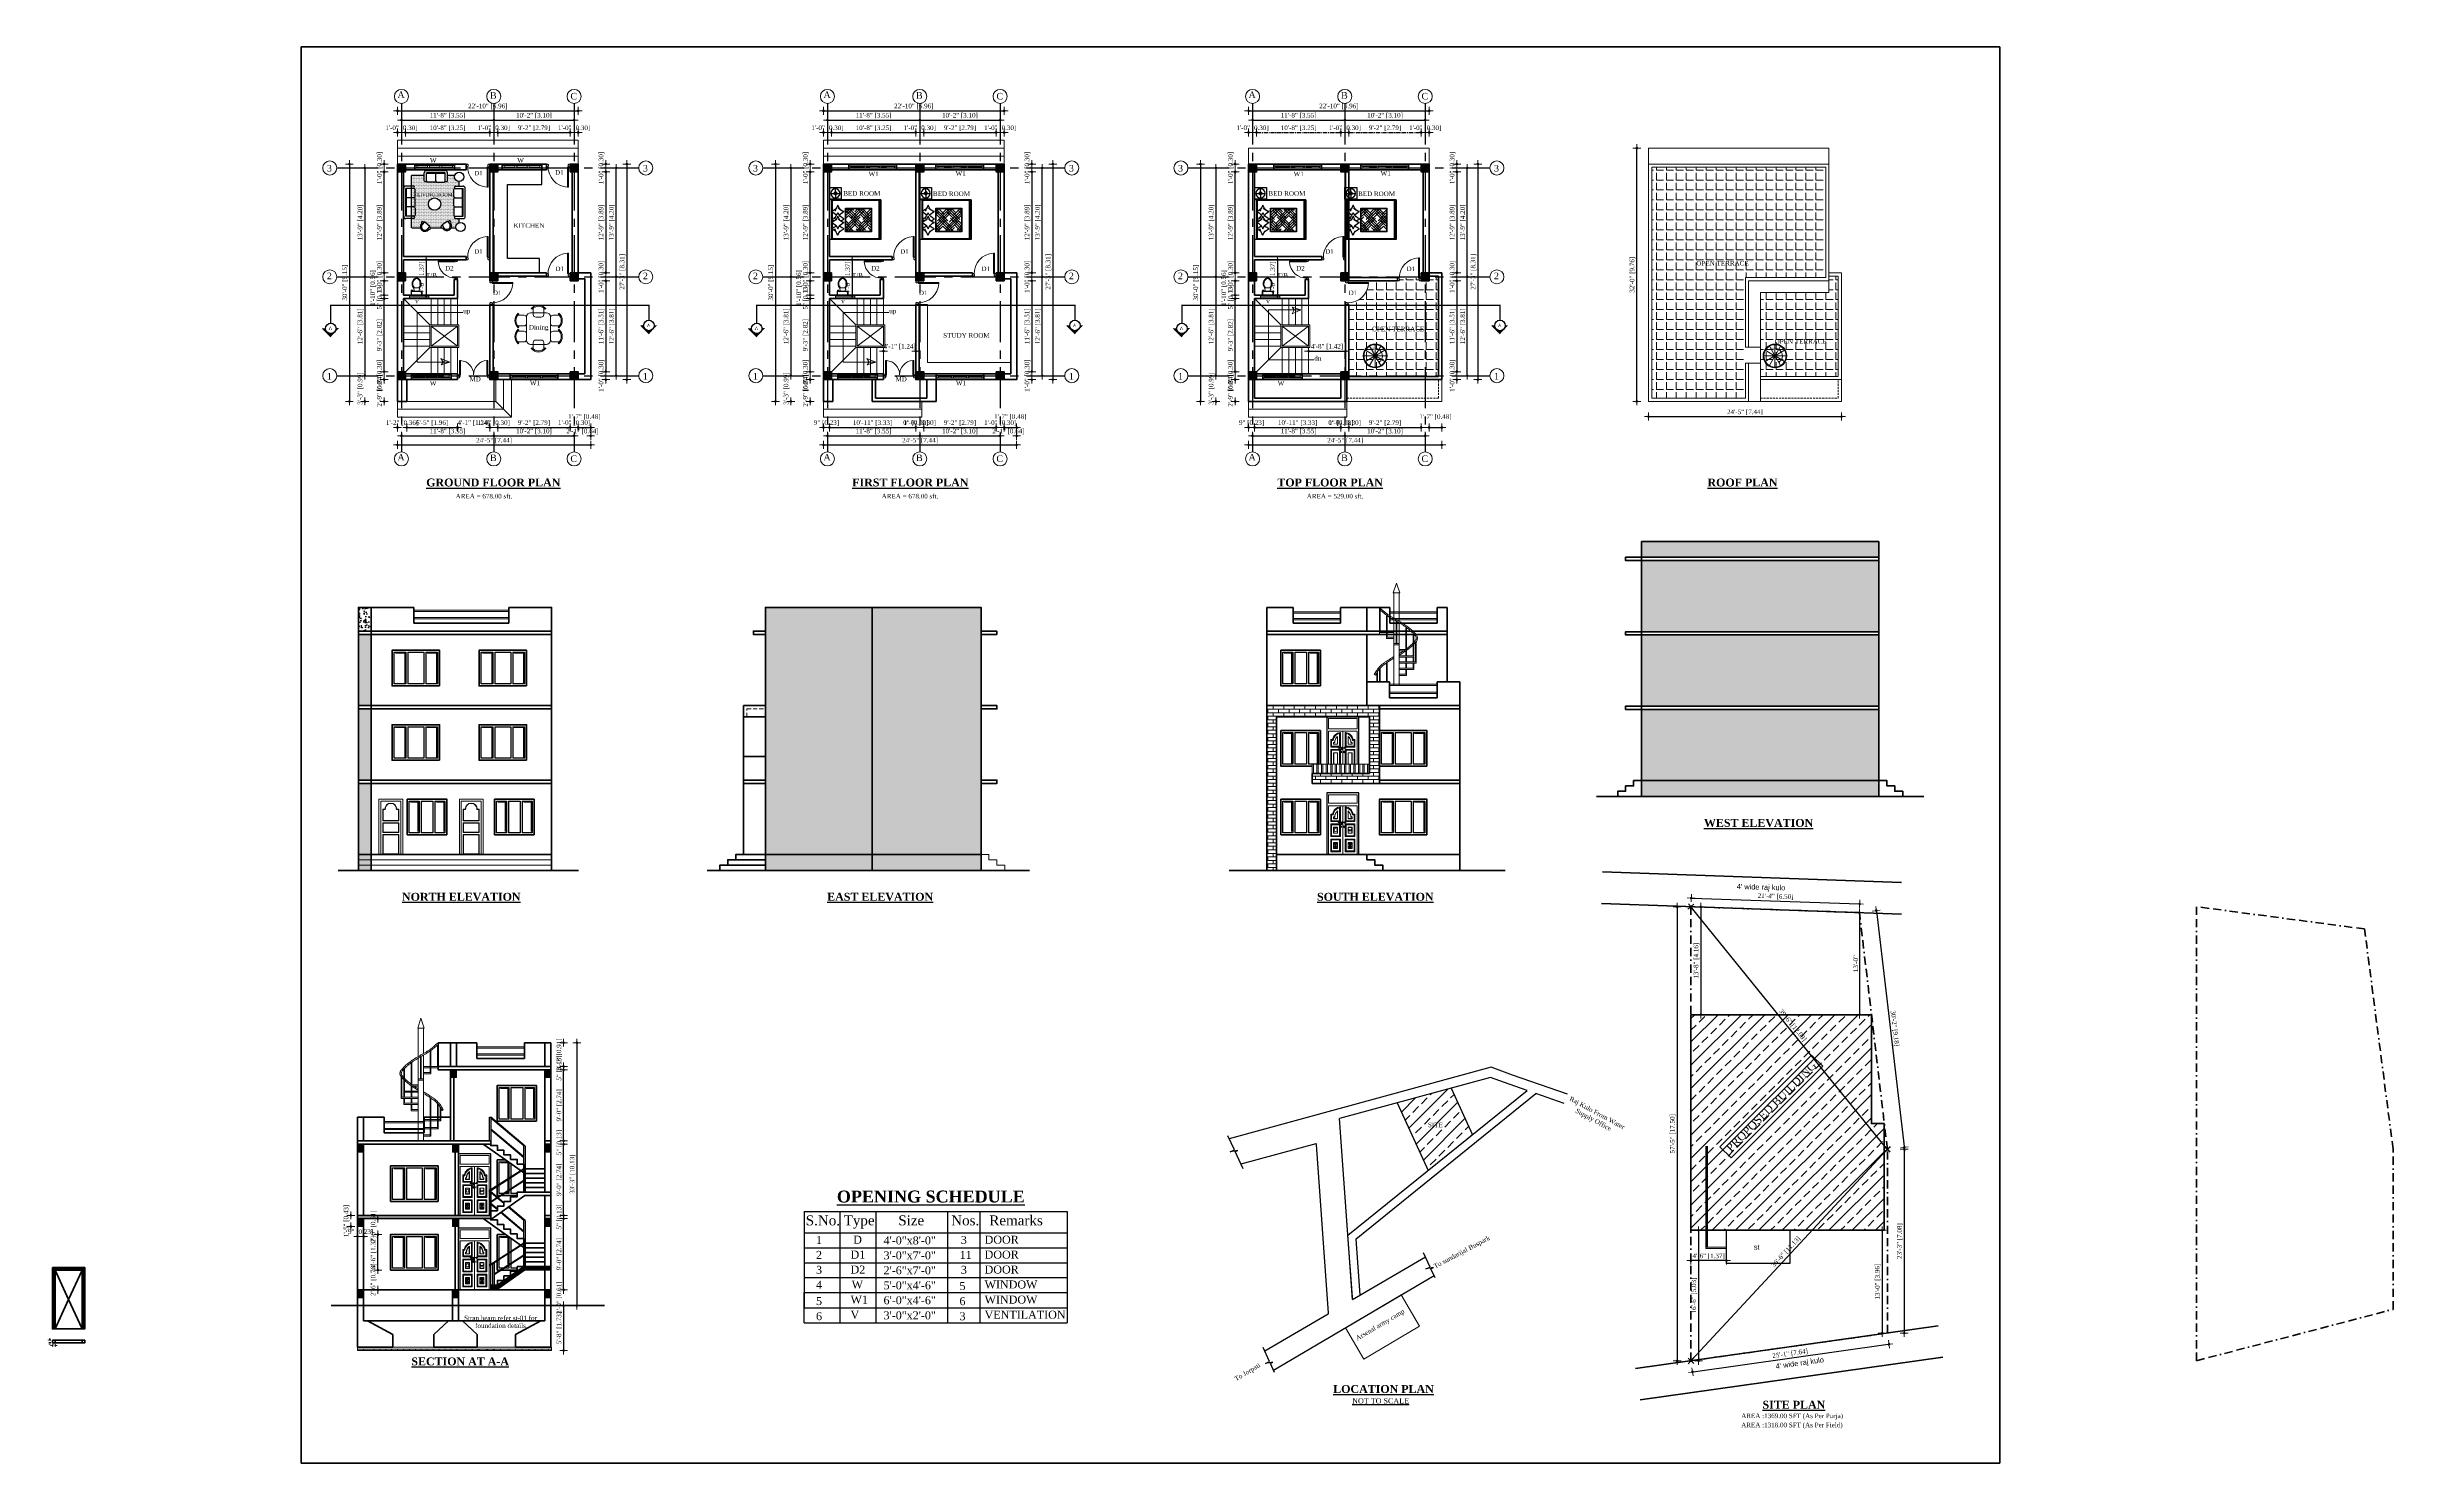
# Model space of a CAD drawing. Header units: feet. Extents: x 4160 to 31260, y -20219 to -1382.
# Drawn here: x 16671 to 20230, y -8677 to -6528 of the extents above; entities that cross this region are included whole.
import ezdxf

# ---------------------------------------------------------------- set-up
doc = ezdxf.new("R2010")
doc.units = ezdxf.units.FT
doc.header["$LTSCALE"] = 50
doc.header["$MEASUREMENT"] = 0
doc.header["$PDMODE"] = 34
for name, pattern in [('ACAD_ISO02W100', [15, 12, -3]), ('ACAD_ISO03W100', [30, 12, -18]), ('BORDER', [1.75, 0.5, -0.25, 0.5, -0.25, 0, -0.25]), ('CENTER', [2, 1.25, -0.25, 0.25, -0.25]), ('HIDDEN', [0.375, 0.25, -0.125])]:
    doc.linetypes.add(name, pattern=pattern)
for name, color, linetype, lineweight in [('5Fixtures', 21, 'Continuous', 13), ('COLUMN', 145, 'Continuous', 40), ('DIM', 7, 'Continuous', 9), ('DIMENISON', 152, 'Continuous', 9), ('DIMENSION', 142, 'Continuous', 13), ('DOOR & WIN', 11, 'Continuous', 25), ('DOOR ELEVATION', 21, 'Continuous', 15), ('DOOR PLAN', 241, 'Continuous', 13), ('elevation', 201, 'Continuous', 30), ('Elevation 2 _.15', 32, 'Continuous', 15), ('FURNITURES & FIXTURES', 32, 'Continuous', 9), ('HACTH', 8, 'Continuous', 13), ('IES_WR_Elevation', 4, 'Continuous', 15), ('REBARS', 1, 'Continuous', 40), ('stair', 140, 'Continuous', 18), ('Text1', 3, 'Continuous', 25), ('Text_.13', 254, 'Continuous', 13), ('wall', 6, 'Continuous', 40), ('window', 3, 'Continuous', 30), ('WINDOW ELEVATION', 140, 'Continuous', 18), ('WINDOW FRAME PLAN', 102, 'Continuous', 15)]:
    doc.layers.add(name, color=color, linetype=linetype, lineweight=lineweight)
for name, color, linetype in [('CL', 253, 'CENTER'), ('DW', 10, 'Continuous'), ('Furniture', 32, 'Continuous'), ('Hatch', 30, 'Continuous'), ('Text', 7, 'Continuous')]:
    doc.layers.add(name, color=color, linetype=linetype)
doc.styles.add('7 INCH', font='times.ttf', dxfattribs={"height": 7})
doc.styles.add('arial', font='times.ttf')
doc.styles.add('NAVARAJ', font='times.ttf', dxfattribs={"height": 9})
doc.styles.add('PRADEEP', font='times.ttf', dxfattribs={"height": 7})
doc.styles.get("Standard").update_dxf_attribs({"font": 'arial.ttf'})
doc.dimstyles.new('7 INCH', dxfattribs={"dimscale": 0, "dimtxt": 7, "dimasz": 1, "dimexe": 2, "dimexo": 9, "dimgap": 2, "dimtad": 1, "dimdec": 0, "dimzin": 3, "dimdsep": 46, "dimlunit": 4, "dimtxsty": '7 INCH', "dimblk": 'DIM', "dimcen": 3, "dimdle": 3, "dimse1": 1, "dimse2": 1, "dimclrd": 256, "dimclre": 256, "dimclrt": 7, "dimadec": 1, "dimazin": 2, "dimtfac": 1, "dimtdec": 0, "dimtix": 1, "dimtofl": 0, "dimtmove": 2, "dimatfit": 3, "dimldrblk": 'DIM', "dimfxl": 2, "dimfrac": 2, "dimtolj": 2, "dimtzin": 0, "dimarcsym": 0})
doc.dimstyles.new('SECS', dxfattribs={"dimtxt": 0.06, "dimasz": 0.06, "dimexe": 0.06, "dimexo": 0, "dimgap": 0.04, "dimtad": 1, "dimdec": 0, "dimzin": 3, "dimdsep": 46, "dimlunit": 4, "dimtxsty": 'arial', "dimcen": 1.25, "dimclrd": 256, "dimclrt": 3, "dimadec": 0, "dimazin": 0, "dimtfac": 1, "dimtdec": 0, "dimtix": 1, "dimtofl": 0, "dimtmove": 2, "dimatfit": 1, "dimfxl": 0.06, "dimfxlon": 1, "dimtolj": 1, "dimtzin": 0, "dimlwd": -1, "dimarcsym": 0})

# ---------------------------------------------------------------- blocks, each defined once
blk = doc.blocks.new('A$C151D7C43')
at = {"layer": 'HACTH', "ltscale": 0.1}
h = blk.add_hatch(color=256, dxfattribs=at)
h.dxf.hatch_style = 1
h.paths.add_polyline_path([(-12, 6), (-12, -6), (0, -6), (0, 6)])
at = {"layer": 'CL'}
for points in [[(0, 6), (-12, -6)], [(-12, 6), (0, -6)]]:
    blk.add_lwpolyline(points, dxfattribs=at)
at = {"layer": 'COLUMN'}
blk.add_lwpolyline([(-12, 6), (0, 6), (0, -6), (-12, -6)], close=True, dxfattribs=at)
blk = doc.blocks.new('A$C27A24D70')
at = {"layer": 'DOOR PLAN'}
for p, q in [((-11.2, 23.5), (-11.2, 20.6)), ((-11.2, 20.6), (-9.5, 20.6)), ((-9.5, 20.6), (-9.5, 20.1)), ((-9.5, 20.1), (-7.8, 20.1)), ((-6.7, 21.2), (-7.8, 20.1)), ((-6.7, 23.5), (-6.7, 21.2)), ((-11.2, -24.5), (-11.2, -21.7)), ((-11.2, -21.7), (-9.5, -21.7)), ((-9.5, -21.1), (-7.8, -21.1)), ((-9.5, -21.7), (-9.5, -21.1)), ((-6.7, -22.2), (-7.8, -21.1)), ((-6.7, -24.5), (-6.7, -22.2))]:
    blk.add_line(p, q, dxfattribs=at)
for points in [[(-11.2, 20.6), (-32.4, 20.6), (-32.4, 18.9), (-11.2, 18.9)], [(-11.2, -21.7), (-32.4, -21.7), (-32.4, -19.9), (-11.2, -19.9)]]:
    blk.add_lwpolyline(points, close=True, dxfattribs=at)
for centre, radius, start, end in [((-11.2, 20.6), 21.1, 184.6355, 270), ((-11.2, -21.7), 21.2, 90, 175.3645)]:
    blk.add_arc(centre, radius, start, end, dxfattribs=at)
at = {"layer": 'wall'}
for p, q in [((-12.8, 23.5), (-3.8, 23.5)), ((-12.8, -24.5), (-3.8, -24.5))]:
    blk.add_line(p, q, dxfattribs=at)
blk = doc.blocks.new('3ls')
at = {"layer": 'DOOR PLAN'}
for p, q in [((-36, -2.5), (-34, -2.5)), ((-36, -6.5), (-33.5, -6.5)), ((-34, -2.5), (-33, -3.5)), ((-33.5, -6.5), (-33.5, -5)), ((-33.5, -5), (-33, -5)), ((-33, -5), (-33, -3.5)), ((-2, -2.5), (-3, -3.5)), ((-3, -5), (-3, -3.5)), ((-2.5, -5), (-3, -5)), ((-2.5, -6.5), (-2.5, -5)), ((0, -6.5), (-2.5, -6.5)), ((0, -2.5), (-2, -2.5))]:
    blk.add_line(p, q, dxfattribs=at)
blk.add_lwpolyline([(-2.5, -6.5), (-2.5, -37.5), (-4, -37.5), (-4, -6.5)], close=True, dxfattribs=at)
blk.add_arc((-2.5, -6.5), 31, 177.2298, 267.2298, dxfattribs=at)
blk = doc.blocks.new('w1')
at = {"layer": 'wall'}
for p, q in [((14233.7, -9321.4), (14233.7, -9330.4)), ((14233.7, -9321.4), (14233.7, -9330.4)), ((14293.7, -9321.4), (14293.7, -9330.4))]:
    blk.add_line(p, q, dxfattribs=at)
at = {"layer": 'WINDOW FRAME PLAN'}
for p, q in [((14233.7, -9323.9), (14236.7, -9323.9)), ((14233.7, -9327.9), (14236.2, -9327.9)), ((14236.2, -9327.9), (14236.2, -9326.4)), ((14236.2, -9326.4), (14236.7, -9326.4)), ((14253.2, -9326.4), (14236.2, -9326.4)), ((14236.2, -9327.9), (14291.2, -9327.9)), ((14290.7, -9323.9), (14236.7, -9323.9)), ((14236.7, -9326.4), (14236.7, -9323.9)), ((14252.7, -9326.4), (14252.7, -9323.9)), ((14253.2, -9327.9), (14253.2, -9326.4)), ((14255.2, -9327.9), (14255.2, -9326.4)), ((14255.2, -9326.4), (14255.7, -9326.4)), ((14272.2, -9326.4), (14255.2, -9326.4)), ((14255.7, -9326.4), (14255.7, -9323.9)), ((14271.7, -9326.4), (14271.7, -9323.9)), ((14272.2, -9326.4), (14271.7, -9326.4)), ((14272.2, -9327.9), (14272.2, -9326.4)), ((14290.7, -9326.4), (14274.2, -9326.4)), ((14274.2, -9327.9), (14274.2, -9326.4)), ((14274.7, -9326.4), (14274.7, -9323.9)), ((14293.7, -9323.9), (14290.7, -9323.9)), ((14290.7, -9326.4), (14290.7, -9323.9)), ((14291.2, -9326.4), (14290.7, -9326.4)), ((14291.2, -9327.9), (14291.2, -9326.4)), ((14293.7, -9327.9), (14291.2, -9327.9))]:
    blk.add_line(p, q, dxfattribs=at)
blk = doc.blocks.new('6H')
at = {"layer": 'wall'}
for p, q in [((0, -9), (0, 0)), ((-72, -9), (-72, 0)), ((-72, -9), (-72, 0))]:
    blk.add_line(p, q, dxfattribs=at)
at = {"layer": 'WINDOW FRAME PLAN'}
for p, q in [((-72, -2.5), (-69.5, -2.5)), ((-72, -6.5), (-69, -6.5)), ((-69.5, -2.5), (-2.5, -2.5)), ((-69.5, -2.5), (-69.5, -4)), ((-69.5, -4), (-69, -4)), ((-48.5, -4), (-69.5, -4)), ((-69, -4), (-69, -6.5)), ((-3, -6.5), (-69, -6.5)), ((-49, -4), (-49, -6.5)), ((-48.5, -2.5), (-48.5, -4)), ((-46.5, -2.5), (-46.5, -4)), ((-46.5, -4), (-46, -4)), ((-25.5, -4), (-46.5, -4)), ((-46, -4), (-46, -6.5)), ((-26, -4), (-26, -6.5)), ((-25.5, -4), (-26, -4)), ((-25.5, -2.5), (-25.5, -4)), ((-23.5, -2.5), (-23.5, -4)), ((-3, -4), (-23.5, -4)), ((-23, -4), (-23, -6.5)), ((-3, -4), (-3, -6.5)), ((-2.5, -4), (-3, -4)), ((0, -6.5), (-3, -6.5)), ((0, -2.5), (-2.5, -2.5)), ((-2.5, -2.5), (-2.5, -4))]:
    blk.add_line(p, q, dxfattribs=at)
blk = doc.blocks.new('DT')
at = {"layer": 'FURNITURES & FIXTURES'}
for p, q in [((-21.3, 18.5), (-30.7, 18.5)), ((-21.3, 2.2), (-30.7, 2.2)), ((-29.3, 19.9), (-30.2, 21.3)), ((-29.3, 0.8), (-30.2, -0.6)), ((-17.3, 16.2), (-17.3, -19.8)), ((-11.3, 22.2), (12.7, 22.2)), ((-10.3, 28.5), (-8.9, 27.6)), ((-7.4, 19.6), (-7.4, 29)), ((-3.4, 15.6), (4.8, 15.6)), ((8.8, 19.6), (8.8, 29)), ((10.2, 27.6), (11.6, 28.5)), ((18.7, 16.2), (18.7, -19.8)), ((18.7, 14.5), (18.7, 6.2)), ((22.7, 18.5), (32.1, 18.5)), ((22.7, 2.2), (32.1, 2.2)), ((31.6, 21.3), (30.7, 19.9)), ((30.7, 0.8), (31.6, -0.6)), ((-21.3, -5.8), (-30.7, -5.8)), ((-21.3, -22), (-30.7, -22)), ((-29.3, -4.4), (-30.2, -3)), ((-29.3, -23.4), (-30.2, -24.8)), ((-11.3, -25.8), (12.7, -25.8)), ((-10.3, -32.1), (-8.9, -31.2)), ((-7.4, -23.2), (-7.4, -32.6)), ((-3.4, -19.2), (4.8, -19.2)), ((8.8, -23.2), (8.8, -32.6)), ((10.2, -31.2), (11.6, -32.1)), ((18.7, -18), (18.7, -9.8)), ((22.7, -5.8), (32.1, -5.8)), ((22.7, -22), (32.1, -22)), ((30.7, -4.4), (31.6, -3)), ((31.6, -24.9), (30.7, -23.5))]:
    blk.add_line(p, q, dxfattribs=at)
for centre, radius, start, end in [((-21, 10.4), 14.3, 130.0627, 230.0332), ((-21, 10.4), 12.7, 131.1387, 228.9698), ((-21.3, 14.5), 4, 0, 90), ((-21.3, 6.2), 4, 270, 0), ((-11.3, 16.2), 6, 90, 180), ((0.7, 19.3), 14.3, 39.9668, 139.9373), ((0.7, 19.3), 12.7, 41.0302, 138.8613), ((-3.4, 19.6), 4, 180, 270), ((4.8, 19.6), 4, 270, 0), ((12.7, 16.2), 6, 0, 90), ((22.7, 14.5), 4, 90, 180), ((22.7, 6.2), 4, 180, 270), ((22.4, 10.4), 12.7, 311.0302, 48.8613), ((22.4, 10.4), 14.3, 309.9668, 49.9373), ((-21, -13.9), 14.3, 129.9668, 229.9373), ((-21, -13.9), 12.7, 131.0302, 228.8613), ((-21.3, -9.8), 4, 0, 90), ((-21.3, -18), 4, 270, 0), ((-11.3, -19.8), 6, 180, 270), ((0.7, -22.9), 14.3, 220.0627, 320.0332), ((0.7, -22.9), 12.7, 221.1387, 318.9698), ((-3.4, -23.2), 4, 90, 180), ((4.8, -23.2), 4, 0, 90), ((12.7, -19.8), 6, 270, 0), ((22.7, -9.8), 4, 90, 180), ((22.7, -18), 4, 180, 270), ((22.4, -13.9), 12.7, 311.1387, 48.9698), ((22.4, -13.9), 14.3, 310.0627, 50.0332)]:
    blk.add_arc(centre, radius, start, end, dxfattribs=at)
blk = doc.blocks.new('*X9')
at = {"color": 0}
for p, q in [((10400, 7000), (10400, 7000)), ((10400, 6900), (10400, 6900)), ((10400, 6800), (10400, 6800)), ((10400, 6700), (10400, 6700)), ((10400, 6600), (10400, 6600)), ((10400, 6500), (10400, 6500)), ((10400, 6400), (10400, 6400)), ((10400, 6300), (10400, 6300)), ((10400, 6200), (10400, 6200)), ((10400, 6100), (10400, 6100)), ((10425, 7050), (10425, 7050)), ((10425, 6950), (10425, 6950)), ((10425, 6850), (10425, 6850)), ((10425, 6750), (10425, 6750)), ((10425, 6650), (10425, 6650)), ((10425, 6550), (10425, 6550)), ((10425, 6450), (10425, 6450)), ((10425, 6350), (10425, 6350)), ((10425, 6250), (10425, 6250)), ((10425, 6150), (10425, 6150)), ((10450, 7000), (10450, 7000)), ((10450, 6900), (10450, 6900)), ((10450, 6800), (10450, 6800)), ((10450, 6700), (10450, 6700)), ((10450, 6600), (10450, 6600)), ((10450, 6500), (10450, 6500)), ((10450, 6400), (10450, 6400)), ((10450, 6300), (10450, 6300)), ((10450, 6200), (10450, 6200)), ((10450, 6100), (10450, 6100)), ((10475, 7050), (10475, 7050)), ((10475, 6950), (10475, 6950)), ((10475, 6850), (10475, 6850)), ((10475, 6750), (10475, 6750)), ((10475, 6650), (10475, 6650)), ((10475, 6550), (10475, 6550)), ((10475, 6450), (10475, 6450)), ((10475, 6350), (10475, 6350)), ((10475, 6250), (10475, 6250)), ((10475, 6150), (10475, 6150)), ((10500, 7000), (10500, 7000)), ((10500, 6900), (10500, 6900)), ((10500, 6800), (10500, 6800)), ((10500, 6700), (10500, 6700)), ((10500, 6600), (10500, 6600)), ((10500, 6500), (10500, 6500)), ((10500, 6400), (10500, 6400)), ((10500, 6300), (10500, 6300)), ((10500, 6200), (10500, 6200)), ((10500, 6100), (10500, 6100)), ((10525, 7050), (10525, 7050)), ((10525, 6950), (10525, 6950)), ((10525, 6850), (10525, 6850)), ((10525, 6750), (10525, 6750)), ((10525, 6650), (10525, 6650)), ((10525, 6550), (10525, 6550)), ((10525, 6450), (10525, 6450)), ((10525, 6350), (10525, 6350)), ((10525, 6250), (10525, 6250)), ((10525, 6150), (10525, 6150)), ((10550, 7000), (10550, 7000)), ((10550, 6900), (10550, 6900)), ((10550, 6800), (10550, 6800)), ((10550, 6700), (10550, 6700)), ((10550, 6600), (10550, 6600)), ((10550, 6500), (10550, 6500)), ((10550, 6400), (10550, 6400)), ((10550, 6300), (10550, 6300)), ((10550, 6200), (10550, 6200)), ((10550, 6100), (10550, 6100)), ((10575, 7050), (10575, 7050)), ((10575, 6950), (10575, 6950)), ((10575, 6850), (10575, 6850)), ((10575, 6750), (10575, 6750)), ((10575, 6650), (10575, 6650)), ((10575, 6550), (10575, 6550)), ((10575, 6450), (10575, 6450)), ((10575, 6350), (10575, 6350)), ((10575, 6250), (10575, 6250)), ((10575, 6150), (10575, 6150)), ((10600, 7000), (10600, 7000)), ((10600, 6900), (10600, 6900)), ((10600, 6800), (10600, 6800)), ((10600, 6700), (10600, 6700)), ((10600, 6600), (10600, 6600)), ((10600, 6500), (10600, 6500)), ((10600, 6400), (10600, 6400)), ((10600, 6300), (10600, 6300)), ((10600, 6200), (10600, 6200)), ((10600, 6100), (10600, 6100)), ((10625, 7050), (10625, 7050)), ((10625, 6950), (10625, 6950)), ((10625, 6850), (10625, 6850)), ((10625, 6750), (10625, 6750)), ((10625, 6650), (10625, 6650)), ((10625, 6550), (10625, 6550)), ((10625, 6450), (10625, 6450)), ((10625, 6350), (10625, 6350)), ((10625, 6250), (10625, 6250)), ((10625, 6150), (10625, 6150)), ((10650, 7000), (10650, 7000)), ((10650, 6900), (10650, 6900)), ((10650, 6800), (10650, 6800)), ((10650, 6700), (10650, 6700)), ((10650, 6600), (10650, 6600)), ((10650, 6500), (10650, 6500)), ((10650, 6400), (10650, 6400)), ((10650, 6300), (10650, 6300)), ((10650, 6200), (10650, 6200)), ((10650, 6100), (10650, 6100)), ((10675, 7050), (10675, 7050)), ((10675, 6950), (10675, 6950)), ((10675, 6850), (10675, 6850)), ((10675, 6750), (10675, 6750)), ((10675, 6650), (10675, 6650)), ((10675, 6550), (10675, 6550)), ((10675, 6450), (10675, 6450)), ((10675, 6350), (10675, 6350)), ((10675, 6250), (10675, 6250)), ((10675, 6150), (10675, 6150)), ((10700, 7000), (10700, 7000)), ((10700, 6900), (10700, 6900)), ((10700, 6800), (10700, 6800)), ((10700, 6700), (10700, 6700)), ((10700, 6600), (10700, 6600)), ((10700, 6500), (10700, 6500)), ((10700, 6400), (10700, 6400)), ((10700, 6300), (10700, 6300)), ((10700, 6200), (10700, 6200)), ((10700, 6100), (10700, 6100)), ((10725, 7050), (10725, 7050)), ((10725, 6950), (10725, 6950)), ((10725, 6850), (10725, 6850)), ((10725, 6750), (10725, 6750)), ((10725, 6650), (10725, 6650)), ((10725, 6550), (10725, 6550)), ((10725, 6450), (10725, 6450)), ((10725, 6350), (10725, 6350)), ((10725, 6250), (10725, 6250)), ((10725, 6150), (10725, 6150)), ((10750, 7000), (10750, 7000)), ((10750, 6900), (10750, 6900)), ((10750, 6800), (10750, 6800)), ((10750, 6700), (10750, 6700)), ((10750, 6600), (10750, 6600)), ((10750, 6500), (10750, 6500)), ((10750, 6400), (10750, 6400)), ((10750, 6300), (10750, 6300)), ((10750, 6200), (10750, 6200)), ((10750, 6100), (10750, 6100)), ((10775, 7050), (10775, 7050)), ((10775, 6950), (10775, 6950)), ((10775, 6850), (10775, 6850)), ((10775, 6750), (10775, 6750)), ((10775, 6650), (10775, 6650)), ((10775, 6550), (10775, 6550)), ((10775, 6450), (10775, 6450)), ((10775, 6350), (10775, 6350)), ((10775, 6250), (10775, 6250)), ((10775, 6150), (10775, 6150)), ((10800, 7000), (10800, 7000)), ((10800, 6900), (10800, 6900)), ((10800, 6800), (10800, 6800)), ((10800, 6700), (10800, 6700)), ((10800, 6600), (10800, 6600)), ((10800, 6500), (10800, 6500)), ((10800, 6400), (10800, 6400)), ((10800, 6300), (10800, 6300)), ((10800, 6200), (10800, 6200)), ((10800, 6100), (10800, 6100)), ((10825, 7050), (10825, 7050)), ((10825, 6950), (10825, 6950)), ((10825, 6850), (10825, 6850)), ((10825, 6750), (10825, 6750)), ((10825, 6650), (10825, 6650)), ((10825, 6550), (10825, 6550)), ((10825, 6450), (10825, 6450)), ((10825, 6350), (10825, 6350)), ((10825, 6250), (10825, 6250)), ((10825, 6150), (10825, 6150)), ((10850, 7000), (10850, 7000)), ((10850, 6900), (10850, 6900)), ((10850, 6800), (10850, 6800)), ((10850, 6700), (10850, 6700)), ((10850, 6600), (10850, 6600)), ((10850, 6500), (10850, 6500)), ((10850, 6400), (10850, 6400)), ((10850, 6300), (10850, 6300)), ((10850, 6200), (10850, 6200)), ((10850, 6100), (10850, 6100)), ((10875, 7050), (10875, 7050)), ((10875, 6950), (10875, 6950)), ((10875, 6850), (10875, 6850)), ((10875, 6750), (10875, 6750)), ((10875, 6650), (10875, 6650)), ((10875, 6550), (10875, 6550)), ((10875, 6450), (10875, 6450)), ((10875, 6350), (10875, 6350)), ((10875, 6250), (10875, 6250)), ((10875, 6150), (10875, 6150)), ((10900, 7000), (10900, 7000)), ((10900, 6900), (10900, 6900)), ((10900, 6800), (10900, 6800)), ((10900, 6700), (10900, 6700)), ((10900, 6600), (10900, 6600)), ((10900, 6500), (10900, 6500)), ((10900, 6400), (10900, 6400)), ((10900, 6300), (10900, 6300)), ((10900, 6200), (10900, 6200)), ((10900, 6100), (10900, 6100)), ((10925, 7050), (10925, 7050)), ((10925, 6950), (10925, 6950)), ((10925, 6850), (10925, 6850)), ((10925, 6750), (10925, 6750)), ((10925, 6650), (10925, 6650)), ((10925, 6550), (10925, 6550)), ((10925, 6450), (10925, 6450)), ((10925, 6350), (10925, 6350)), ((10925, 6250), (10925, 6250)), ((10925, 6150), (10925, 6150)), ((10950, 7000), (10950, 7000)), ((10950, 6900), (10950, 6900)), ((10950, 6800), (10950, 6800)), ((10950, 6700), (10950, 6700)), ((10950, 6600), (10950, 6600)), ((10950, 6500), (10950, 6500)), ((10950, 6400), (10950, 6400)), ((10950, 6300), (10950, 6300)), ((10950, 6200), (10950, 6200)), ((10950, 6100), (10950, 6100)), ((10975, 7050), (10975, 7050)), ((10975, 6950), (10975, 6950)), ((10975, 6850), (10975, 6850)), ((10975, 6750), (10975, 6750)), ((10975, 6650), (10975, 6650)), ((10975, 6550), (10975, 6550)), ((10975, 6450), (10975, 6450)), ((10975, 6350), (10975, 6350)), ((10975, 6250), (10975, 6250)), ((10975, 6150), (10975, 6150)), ((11000, 7000), (11000, 7000)), ((11000, 6900), (11000, 6900)), ((11000, 6800), (11000, 6800)), ((11000, 6700), (11000, 6700)), ((11000, 6600), (11000, 6600)), ((11000, 6500), (11000, 6500)), ((11000, 6400), (11000, 6400)), ((11000, 6300), (11000, 6300)), ((11000, 6200), (11000, 6200)), ((11000, 6100), (11000, 6100)), ((11025, 7050), (11025, 7050)), ((11025, 6950), (11025, 6950)), ((11025, 6850), (11025, 6850)), ((11025, 6750), (11025, 6750)), ((11025, 6650), (11025, 6650)), ((11025, 6550), (11025, 6550)), ((11025, 6450), (11025, 6450)), ((11025, 6350), (11025, 6350)), ((11025, 6250), (11025, 6250)), ((11025, 6150), (11025, 6150)), ((11050, 7000), (11050, 7000)), ((11050, 6900), (11050, 6900)), ((11050, 6800), (11050, 6800)), ((11050, 6700), (11050, 6700)), ((11050, 6600), (11050, 6600)), ((11050, 6500), (11050, 6500)), ((11050, 6400), (11050, 6400)), ((11050, 6300), (11050, 6300)), ((11050, 6200), (11050, 6200)), ((11050, 6100), (11050, 6100)), ((11075, 7050), (11075, 7050)), ((11075, 6950), (11075, 6950)), ((11075, 6850), (11075, 6850)), ((11075, 6750), (11075, 6750)), ((11075, 6650), (11075, 6650)), ((11075, 6550), (11075, 6550)), ((11075, 6450), (11075, 6450)), ((11075, 6350), (11075, 6350)), ((11075, 6250), (11075, 6250)), ((11075, 6150), (11075, 6150)), ((11100, 7000), (11100, 7000)), ((11100, 6900), (11100, 6900)), ((11100, 6800), (11100, 6800)), ((11100, 6700), (11100, 6700)), ((11100, 6600), (11100, 6600)), ((11100, 6500), (11100, 6500)), ((11100, 6400), (11100, 6400)), ((11100, 6300), (11100, 6300)), ((11100, 6200), (11100, 6200)), ((11100, 6100), (11100, 6100)), ((11125, 7050), (11125, 7050)), ((11125, 6950), (11125, 6950)), ((11125, 6850), (11125, 6850)), ((11125, 6750), (11125, 6750)), ((11125, 6650), (11125, 6650)), ((11125, 6550), (11125, 6550)), ((11125, 6450), (11125, 6450)), ((11125, 6350), (11125, 6350)), ((11125, 6250), (11125, 6250)), ((11125, 6150), (11125, 6150)), ((11150, 7000), (11150, 7000)), ((11150, 6900), (11150, 6900)), ((11150, 6800), (11150, 6800)), ((11150, 6700), (11150, 6700)), ((11150, 6600), (11150, 6600)), ((11150, 6500), (11150, 6500)), ((11150, 6400), (11150, 6400)), ((11150, 6300), (11150, 6300)), ((11150, 6200), (11150, 6200)), ((11150, 6100), (11150, 6100)), ((11175, 7050), (11175, 7050)), ((11175, 6950), (11175, 6950)), ((11175, 6850), (11175, 6850)), ((11175, 6750), (11175, 6750)), ((11175, 6650), (11175, 6650)), ((11175, 6550), (11175, 6550)), ((11175, 6450), (11175, 6450)), ((11175, 6350), (11175, 6350)), ((11175, 6250), (11175, 6250)), ((11175, 6150), (11175, 6150)), ((11200, 6700), (11200, 6700)), ((11200, 6600), (11200, 6600)), ((11200, 6500), (11200, 6500)), ((11200, 6400), (11200, 6400)), ((11200, 6300), (11200, 6300)), ((11200, 6200), (11200, 6200)), ((11200, 6100), (11200, 6100)), ((11225, 6650), (11225, 6650)), ((11225, 6550), (11225, 6550)), ((11225, 6450), (11225, 6450)), ((11225, 6350), (11225, 6350)), ((11225, 6250), (11225, 6250)), ((11225, 6150), (11225, 6150)), ((11250, 6600), (11250, 6600)), ((11250, 6500), (11250, 6500)), ((11250, 6400), (11250, 6400)), ((11250, 6300), (11250, 6300)), ((11250, 6200), (11250, 6200)), ((11250, 6100), (11250, 6100)), ((11275, 6650), (11275, 6650)), ((11275, 6550), (11275, 6550)), ((11275, 6450), (11275, 6450)), ((11275, 6350), (11275, 6350)), ((11275, 6250), (11275, 6250)), ((11275, 6150), (11275, 6150)), ((11300, 6600), (11300, 6600)), ((11300, 6500), (11300, 6500)), ((11300, 6400), (11300, 6400)), ((11300, 6300), (11300, 6300)), ((11300, 6200), (11300, 6200)), ((11300, 6100), (11300, 6100)), ((11325, 6650), (11325, 6650)), ((11325, 6550), (11325, 6550)), ((11325, 6450), (11325, 6450)), ((11325, 6350), (11325, 6350)), ((11325, 6250), (11325, 6250)), ((11325, 6150), (11325, 6150)), ((11350, 6600), (11350, 6600)), ((11350, 6500), (11350, 6500)), ((11350, 6400), (11350, 6400)), ((11350, 6300), (11350, 6300)), ((11350, 6200), (11350, 6200)), ((11350, 6100), (11350, 6100)), ((11375, 6650), (11375, 6650)), ((11375, 6550), (11375, 6550)), ((11375, 6450), (11375, 6450)), ((11375, 6350), (11375, 6350)), ((11375, 6250), (11375, 6250)), ((11375, 6150), (11375, 6150)), ((11400, 6600), (11400, 6600)), ((11400, 6500), (11400, 6500)), ((11400, 6400), (11400, 6400)), ((11400, 6300), (11400, 6300)), ((11400, 6200), (11400, 6200)), ((11400, 6100), (11400, 6100)), ((11425, 6550), (11425, 6550)), ((11425, 6450), (11425, 6450)), ((11425, 6350), (11425, 6350)), ((11425, 6250), (11425, 6250)), ((11425, 6150), (11425, 6150)), ((11450, 6600), (11450, 6600)), ((11450, 6500), (11450, 6500)), ((11450, 6400), (11450, 6400)), ((11450, 6300), (11450, 6300)), ((11450, 6200), (11450, 6200)), ((11450, 6100), (11450, 6100)), ((11475, 6550), (11475, 6550)), ((11475, 6450), (11475, 6450)), ((11475, 6350), (11475, 6350)), ((11475, 6250), (11475, 6250)), ((11475, 6150), (11475, 6150)), ((11500, 6600), (11500, 6600)), ((11500, 6500), (11500, 6500)), ((11500, 6400), (11500, 6400)), ((11500, 6300), (11500, 6300)), ((11500, 6200), (11500, 6200)), ((11500, 6100), (11500, 6100)), ((11525, 6550), (11525, 6550)), ((11525, 6450), (11525, 6450)), ((11525, 6350), (11525, 6350)), ((11525, 6250), (11525, 6250)), ((11525, 6150), (11525, 6150)), ((11550, 6600), (11550, 6600)), ((11550, 6500), (11550, 6500)), ((11550, 6400), (11550, 6400)), ((11550, 6300), (11550, 6300)), ((11550, 6200), (11550, 6200)), ((11550, 6100), (11550, 6100)), ((11575, 6550), (11575, 6550)), ((11575, 6450), (11575, 6450)), ((11575, 6350), (11575, 6350)), ((11575, 6250), (11575, 6250)), ((11575, 6150), (11575, 6150)), ((11600, 6600), (11600, 6600)), ((11600, 6500), (11600, 6500)), ((11600, 6400), (11600, 6400)), ((11600, 6300), (11600, 6300)), ((11600, 6200), (11600, 6200)), ((11600, 6100), (11600, 6100)), ((11625, 6550), (11625, 6550)), ((11625, 6450), (11625, 6450)), ((11625, 6350), (11625, 6350)), ((11625, 6250), (11625, 6250)), ((11625, 6150), (11625, 6150)), ((11650, 6600), (11650, 6600)), ((11650, 6500), (11650, 6500)), ((11650, 6400), (11650, 6400)), ((11650, 6300), (11650, 6300)), ((11650, 6200), (11650, 6200)), ((11650, 6100), (11650, 6100)), ((11675, 6550), (11675, 6550)), ((11675, 6450), (11675, 6450)), ((11675, 6350), (11675, 6350)), ((11675, 6250), (11675, 6250)), ((11675, 6150), (11675, 6150)), ((11700, 6600), (11700, 6600)), ((11700, 6500), (11700, 6500)), ((11700, 6400), (11700, 6400)), ((11700, 6300), (11700, 6300)), ((11700, 6200), (11700, 6200)), ((11700, 6100), (11700, 6100)), ((11725, 6550), (11725, 6550)), ((11725, 6450), (11725, 6450)), ((11725, 6350), (11725, 6350)), ((11725, 6250), (11725, 6250)), ((11725, 6150), (11725, 6150)), ((11750, 6600), (11750, 6600)), ((11750, 6500), (11750, 6500)), ((11750, 6400), (11750, 6400)), ((11750, 6300), (11750, 6300)), ((11750, 6200), (11750, 6200)), ((11750, 6100), (11750, 6100)), ((11775, 6550), (11775, 6550)), ((11775, 6450), (11775, 6450)), ((11775, 6350), (11775, 6350)), ((11775, 6250), (11775, 6250)), ((11775, 6150), (11775, 6150)), ((11800, 6600), (11800, 6600)), ((11800, 6500), (11800, 6500)), ((11800, 6400), (11800, 6400)), ((11800, 6300), (11800, 6300)), ((11800, 6200), (11800, 6200)), ((11800, 6100), (11800, 6100)), ((11825, 6550), (11825, 6550)), ((11825, 6450), (11825, 6450)), ((11825, 6350), (11825, 6350)), ((11825, 6250), (11825, 6250)), ((11825, 6150), (11825, 6150)), ((11850, 6600), (11850, 6600)), ((11850, 6500), (11850, 6500)), ((11850, 6400), (11850, 6400)), ((11850, 6300), (11850, 6300)), ((11850, 6200), (11850, 6200)), ((11850, 6100), (11850, 6100)), ((11875, 6550), (11875, 6550)), ((11875, 6450), (11875, 6450)), ((11875, 6350), (11875, 6350)), ((11875, 6250), (11875, 6250)), ((11875, 6150), (11875, 6150)), ((11900, 6600), (11900, 6600)), ((11900, 6500), (11900, 6500)), ((11900, 6400), (11900, 6400)), ((11900, 6300), (11900, 6300)), ((11900, 6200), (11900, 6200)), ((11900, 6100), (11900, 6100)), ((11925, 6650), (11925, 6650)), ((11925, 6550), (11925, 6550)), ((11925, 6450), (11925, 6450)), ((11925, 6350), (11925, 6350)), ((11925, 6250), (11925, 6250)), ((11925, 6150), (11925, 6150)), ((11950, 6600), (11950, 6600)), ((11950, 6500), (11950, 6500)), ((11950, 6400), (11950, 6400)), ((11950, 6300), (11950, 6300)), ((11950, 6200), (11950, 6200)), ((11950, 6100), (11950, 6100)), ((11975, 6650), (11975, 6650)), ((11975, 6550), (11975, 6550)), ((11975, 6450), (11975, 6450)), ((11975, 6350), (11975, 6350)), ((11975, 6250), (11975, 6250)), ((11975, 6150), (11975, 6150)), ((12000, 6600), (12000, 6600)), ((12000, 6500), (12000, 6500)), ((12000, 6400), (12000, 6400)), ((12000, 6300), (12000, 6300)), ((12000, 6200), (12000, 6200)), ((12000, 6100), (12000, 6100)), ((12025, 6550), (12025, 6550)), ((12025, 6450), (12025, 6450)), ((12025, 6350), (12025, 6350)), ((12025, 6250), (12025, 6250)), ((12025, 6150), (12025, 6150)), ((12050, 6600), (12050, 6600)), ((12050, 6500), (12050, 6500)), ((12050, 6400), (12050, 6400)), ((12050, 6300), (12050, 6300)), ((12050, 6200), (12050, 6200)), ((12050, 6100), (12050, 6100)), ((12075, 6550), (12075, 6550)), ((12075, 6450), (12075, 6450)), ((12075, 6350), (12075, 6350)), ((12075, 6250), (12075, 6250)), ((12075, 6150), (12075, 6150)), ((12100, 6600), (12100, 6600)), ((12100, 6500), (12100, 6500)), ((12100, 6400), (12100, 6400)), ((12100, 6300), (12100, 6300)), ((12100, 6200), (12100, 6200)), ((12100, 6100), (12100, 6100)), ((12125, 6550), (12125, 6550)), ((12125, 6450), (12125, 6450)), ((12125, 6350), (12125, 6350)), ((12125, 6250), (12125, 6250)), ((12125, 6150), (12125, 6150)), ((12150, 6600), (12150, 6600)), ((12150, 6500), (12150, 6500)), ((12150, 6400), (12150, 6400)), ((12150, 6300), (12150, 6300)), ((12150, 6200), (12150, 6200)), ((12150, 6100), (12150, 6100)), ((12175, 6550), (12175, 6550)), ((12175, 6450), (12175, 6450)), ((12175, 6350), (12175, 6350)), ((12175, 6250), (12175, 6250)), ((12175, 6150), (12175, 6150)), ((12200, 6600), (12200, 6600)), ((12200, 6500), (12200, 6500)), ((12200, 6400), (12200, 6400)), ((12200, 6300), (12200, 6300)), ((12200, 6200), (12200, 6200)), ((12200, 6100), (12200, 6100)), ((12225, 6550), (12225, 6550)), ((12225, 6450), (12225, 6450)), ((12225, 6350), (12225, 6350)), ((12225, 6250), (12225, 6250)), ((12225, 6150), (12225, 6150)), ((12250, 6600), (12250, 6600)), ((12250, 6500), (12250, 6500)), ((12250, 6400), (12250, 6400)), ((12250, 6300), (12250, 6300)), ((12250, 6200), (12250, 6200)), ((12250, 6100), (12250, 6100)), ((12275, 6550), (12275, 6550)), ((12275, 6450), (12275, 6450)), ((12275, 6350), (12275, 6350)), ((12275, 6250), (12275, 6250)), ((12275, 6150), (12275, 6150)), ((12300, 6600), (12300, 6600)), ((12300, 6500), (12300, 6500)), ((12300, 6400), (12300, 6400)), ((12300, 6300), (12300, 6300)), ((12300, 6200), (12300, 6200)), ((12300, 6100), (12300, 6100)), ((12325, 6550), (12325, 6550)), ((12325, 6450), (12325, 6450)), ((12325, 6350), (12325, 6350)), ((12325, 6250), (12325, 6250)), ((12325, 6150), (12325, 6150)), ((12350, 6600), (12350, 6600)), ((12350, 6500), (12350, 6500)), ((12350, 6400), (12350, 6400)), ((12350, 6300), (12350, 6300)), ((12350, 6200), (12350, 6200)), ((12350, 6100), (12350, 6100)), ((12375, 6550), (12375, 6550)), ((12375, 6450), (12375, 6450)), ((12375, 6350), (12375, 6350)), ((12375, 6250), (12375, 6250)), ((12375, 6150), (12375, 6150)), ((12400, 6600), (12400, 6600)), ((12400, 6500), (12400, 6500)), ((12400, 6400), (12400, 6400)), ((12400, 6300), (12400, 6300)), ((12400, 6200), (12400, 6200)), ((12400, 6100), (12400, 6100)), ((12425, 6550), (12425, 6550)), ((12425, 6450), (12425, 6450)), ((12425, 6350), (12425, 6350)), ((12425, 6250), (12425, 6250)), ((12425, 6150), (12425, 6150)), ((12450, 6600), (12450, 6600)), ((12450, 6500), (12450, 6500)), ((12450, 6400), (12450, 6400)), ((12450, 6300), (12450, 6300)), ((12450, 6200), (12450, 6200)), ((12450, 6100), (12450, 6100)), ((12475, 6550), (12475, 6550)), ((12475, 6450), (12475, 6450)), ((12475, 6350), (12475, 6350)), ((12475, 6250), (12475, 6250)), ((12475, 6150), (12475, 6150)), ((12500, 6600), (12500, 6600)), ((12500, 6500), (12500, 6500)), ((12500, 6400), (12500, 6400)), ((12500, 6300), (12500, 6300)), ((12500, 6200), (12500, 6200)), ((12500, 6100), (12500, 6100)), ((12525, 6650), (12525, 6650)), ((12525, 6550), (12525, 6550)), ((12525, 6450), (12525, 6450)), ((12525, 6350), (12525, 6350)), ((12525, 6250), (12525, 6250)), ((12525, 6150), (12525, 6150)), ((12550, 6600), (12550, 6600)), ((12550, 6500), (12550, 6500)), ((12550, 6400), (12550, 6400)), ((12550, 6300), (12550, 6300)), ((12550, 6200), (12550, 6200)), ((12550, 6100), (12550, 6100)), ((12575, 6650), (12575, 6650)), ((12575, 6550), (12575, 6550)), ((12575, 6450), (12575, 6450)), ((12575, 6350), (12575, 6350)), ((12575, 6250), (12575, 6250)), ((12575, 6150), (12575, 6150)), ((12600, 6600), (12600, 6600)), ((12600, 6500), (12600, 6500)), ((12600, 6400), (12600, 6400)), ((12600, 6300), (12600, 6300)), ((12600, 6200), (12600, 6200)), ((12600, 6100), (12600, 6100)), ((12625, 6650), (12625, 6650)), ((12625, 6550), (12625, 6550)), ((12625, 6450), (12625, 6450)), ((12625, 6350), (12625, 6350)), ((12625, 6250), (12625, 6250)), ((12625, 6150), (12625, 6150)), ((12650, 6600), (12650, 6600)), ((12650, 6500), (12650, 6500)), ((12650, 6400), (12650, 6400)), ((12650, 6300), (12650, 6300)), ((12650, 6200), (12650, 6200)), ((12650, 6100), (12650, 6100)), ((12675, 6650), (12675, 6650)), ((12675, 6550), (12675, 6550)), ((12675, 6450), (12675, 6450)), ((12675, 6350), (12675, 6350)), ((12675, 6250), (12675, 6250)), ((12675, 6150), (12675, 6150)), ((12700, 7000), (12700, 7000)), ((12700, 6900), (12700, 6900)), ((12700, 6800), (12700, 6800)), ((12700, 6700), (12700, 6700)), ((12700, 6600), (12700, 6600)), ((12700, 6500), (12700, 6500)), ((12700, 6400), (12700, 6400)), ((12700, 6300), (12700, 6300)), ((12700, 6200), (12700, 6200)), ((12700, 6100), (12700, 6100)), ((12725, 7050), (12725, 7050)), ((12725, 6950), (12725, 6950)), ((12725, 6850), (12725, 6850)), ((12725, 6750), (12725, 6750)), ((12725, 6650), (12725, 6650)), ((12725, 6550), (12725, 6550)), ((12725, 6450), (12725, 6450)), ((12725, 6350), (12725, 6350)), ((12725, 6250), (12725, 6250)), ((12725, 6150), (12725, 6150)), ((12750, 7000), (12750, 7000)), ((12750, 6900), (12750, 6900)), ((12750, 6800), (12750, 6800)), ((12750, 6700), (12750, 6700)), ((12750, 6600), (12750, 6600)), ((12750, 6500), (12750, 6500)), ((12750, 6400), (12750, 6400)), ((12750, 6300), (12750, 6300)), ((12750, 6200), (12750, 6200)), ((12750, 6100), (12750, 6100)), ((12775, 7050), (12775, 7050)), ((12775, 6950), (12775, 6950)), ((12775, 6850), (12775, 6850)), ((12775, 6750), (12775, 6750)), ((12775, 6650), (12775, 6650)), ((12775, 6550), (12775, 6550)), ((12775, 6450), (12775, 6450)), ((12775, 6350), (12775, 6350)), ((12775, 6250), (12775, 6250)), ((12775, 6150), (12775, 6150)), ((12800, 7000), (12800, 7000)), ((12800, 6900), (12800, 6900)), ((12800, 6800), (12800, 6800)), ((12800, 6700), (12800, 6700)), ((12800, 6600), (12800, 6600)), ((12800, 6500), (12800, 6500)), ((12800, 6400), (12800, 6400)), ((12800, 6300), (12800, 6300)), ((12800, 6200), (12800, 6200)), ((12800, 6100), (12800, 6100)), ((12825, 7050), (12825, 7050)), ((12825, 6950), (12825, 6950)), ((12825, 6850), (12825, 6850)), ((12825, 6750), (12825, 6750)), ((12825, 6650), (12825, 6650)), ((12825, 6550), (12825, 6550)), ((12825, 6450), (12825, 6450)), ((12825, 6350), (12825, 6350)), ((12825, 6250), (12825, 6250)), ((12825, 6150), (12825, 6150)), ((12850, 7000), (12850, 7000)), ((12850, 6900), (12850, 6900)), ((12850, 6800), (12850, 6800)), ((12850, 6700), (12850, 6700)), ((12850, 6600), (12850, 6600)), ((12850, 6500), (12850, 6500)), ((12850, 6400), (12850, 6400)), ((12850, 6300), (12850, 6300)), ((12850, 6200), (12850, 6200)), ((12850, 6100), (12850, 6100)), ((12875, 7050), (12875, 7050)), ((12875, 6950), (12875, 6950)), ((12875, 6850), (12875, 6850)), ((12875, 6750), (12875, 6750)), ((12875, 6650), (12875, 6650)), ((12875, 6550), (12875, 6550)), ((12875, 6450), (12875, 6450)), ((12875, 6350), (12875, 6350)), ((12875, 6250), (12875, 6250)), ((12875, 6150), (12875, 6150)), ((12900, 7000), (12900, 7000)), ((12900, 6900), (12900, 6900)), ((12900, 6800), (12900, 6800)), ((12900, 6700), (12900, 6700)), ((12900, 6600), (12900, 6600)), ((12900, 6500), (12900, 6500)), ((12900, 6400), (12900, 6400)), ((12900, 6300), (12900, 6300)), ((12900, 6200), (12900, 6200)), ((12900, 6100), (12900, 6100)), ((12925, 7050), (12925, 7050)), ((12925, 6950), (12925, 6950)), ((12925, 6850), (12925, 6850)), ((12925, 6750), (12925, 6750)), ((12925, 6650), (12925, 6650)), ((12925, 6550), (12925, 6550)), ((12925, 6450), (12925, 6450)), ((12925, 6350), (12925, 6350)), ((12925, 6250), (12925, 6250)), ((12925, 6150), (12925, 6150)), ((12950, 7000), (12950, 7000)), ((12950, 6900), (12950, 6900)), ((12950, 6800), (12950, 6800)), ((12950, 6700), (12950, 6700)), ((12950, 6600), (12950, 6600)), ((12950, 6500), (12950, 6500)), ((12950, 6400), (12950, 6400)), ((12950, 6300), (12950, 6300)), ((12950, 6200), (12950, 6200)), ((12950, 6100), (12950, 6100)), ((12975, 7050), (12975, 7050)), ((12975, 6950), (12975, 6950)), ((12975, 6850), (12975, 6850)), ((12975, 6750), (12975, 6750)), ((12975, 6650), (12975, 6650)), ((12975, 6550), (12975, 6550)), ((12975, 6450), (12975, 6450)), ((12975, 6350), (12975, 6350)), ((12975, 6250), (12975, 6250)), ((12975, 6150), (12975, 6150)), ((13000, 7000), (13000, 7000)), ((13000, 6900), (13000, 6900)), ((13000, 6800), (13000, 6800)), ((13000, 6700), (13000, 6700)), ((13000, 6600), (13000, 6600)), ((13000, 6500), (13000, 6500)), ((13000, 6400), (13000, 6400)), ((13000, 6300), (13000, 6300)), ((13000, 6200), (13000, 6200)), ((13000, 6100), (13000, 6100)), ((13025, 7050), (13025, 7050)), ((13025, 6950), (13025, 6950)), ((13025, 6850), (13025, 6850)), ((13025, 6750), (13025, 6750)), ((13025, 6650), (13025, 6650)), ((13025, 6550), (13025, 6550)), ((13025, 6450), (13025, 6450)), ((13025, 6350), (13025, 6350)), ((13025, 6250), (13025, 6250)), ((13025, 6150), (13025, 6150)), ((13050, 7000), (13050, 7000)), ((13050, 6900), (13050, 6900)), ((13050, 6800), (13050, 6800)), ((13050, 6700), (13050, 6700)), ((13050, 6600), (13050, 6600)), ((13050, 6500), (13050, 6500)), ((13050, 6400), (13050, 6400)), ((13050, 6300), (13050, 6300)), ((13050, 6200), (13050, 6200)), ((13050, 6100), (13050, 6100)), ((13075, 7050), (13075, 7050)), ((13075, 6950), (13075, 6950)), ((13075, 6850), (13075, 6850)), ((13075, 6750), (13075, 6750)), ((13075, 6650), (13075, 6650)), ((13075, 6550), (13075, 6550)), ((13075, 6450), (13075, 6450)), ((13075, 6350), (13075, 6350)), ((13075, 6250), (13075, 6250)), ((13075, 6150), (13075, 6150)), ((13100, 7000), (13100, 7000)), ((13100, 6900), (13100, 6900)), ((13100, 6800), (13100, 6800)), ((13100, 6700), (13100, 6700)), ((13100, 6600), (13100, 6600)), ((13100, 6500), (13100, 6500)), ((13100, 6400), (13100, 6400)), ((13100, 6300), (13100, 6300)), ((13100, 6200), (13100, 6200)), ((13125, 7050), (13125, 7050)), ((13125, 6950), (13125, 6950)), ((13125, 6850), (13125, 6850)), ((13125, 6750), (13125, 6750)), ((13125, 6650), (13125, 6650)), ((13125, 6550), (13125, 6550)), ((13125, 6450), (13125, 6450)), ((13125, 6350), (13125, 6350)), ((13125, 6250), (13125, 6250)), ((13150, 6900), (13150, 6900)), ((13150, 6800), (13150, 6800)), ((13150, 6700), (13150, 6700)), ((13150, 6600), (13150, 6600)), ((13150, 6500), (13150, 6500)), ((13150, 6400), (13150, 6400)), ((13175, 6750), (13175, 6750)), ((13175, 6650), (13175, 6650)), ((13175, 6550), (13175, 6550)), ((13175, 6450), (13175, 6450)), ((13200, 6800), (13200, 6800)), ((13200, 6700), (13200, 6700)), ((13200, 6600), (13200, 6600)), ((13200, 6500), (13200, 6500)), ((13200, 6400), (13200, 6400)), ((13225, 6750), (13225, 6750)), ((13225, 6650), (13225, 6650)), ((13225, 6550), (13225, 6550)), ((13225, 6450), (13225, 6450)), ((13250, 6700), (13250, 6700)), ((13250, 6600), (13250, 6600)), ((13250, 6500), (13250, 6500)), ((13250, 6400), (13250, 6400)), ((13275, 6650), (13275, 6650)), ((13275, 6550), (13275, 6550)), ((13275, 6450), (13275, 6450)), ((13300, 6700), (13300, 6700)), ((13300, 6600), (13300, 6600)), ((13300, 6500), (13300, 6500)), ((13300, 6400), (13300, 6400)), ((13325, 6650), (13325, 6650)), ((13325, 6550), (13325, 6550)), ((13325, 6450), (13325, 6450)), ((13350, 6600), (13350, 6600)), ((13350, 6500), (13350, 6500)), ((13350, 6400), (13350, 6400)), ((13375, 6650), (13375, 6650)), ((13375, 6550), (13375, 6550)), ((13375, 6450), (13375, 6450)), ((13400, 6600), (13400, 6600)), ((13400, 6500), (13400, 6500)), ((13400, 6400), (13400, 6400)), ((13425, 6650), (13425, 6650)), ((13425, 6550), (13425, 6550)), ((13425, 6450), (13425, 6450)), ((10400, 6000), (10400, 6000)), ((10400, 5900), (10400, 5900)), ((10400, 5800), (10400, 5800)), ((10400, 5700), (10400, 5700)), ((10400, 5600), (10400, 5600)), ((10400, 5500), (10400, 5500)), ((10400, 5400), (10400, 5400)), ((10400, 5300), (10400, 5300)), ((10400, 5200), (10400, 5200)), ((10400, 5100), (10400, 5100)), ((10400, 5000), (10400, 5000)), ((10400, 4900), (10400, 4900)), ((10400, 4800), (10400, 4800)), ((10400, 4700), (10400, 4700)), ((10400, 4600), (10400, 4600)), ((10425, 6050), (10425, 6050)), ((10425, 5950), (10425, 5950)), ((10425, 5850), (10425, 5850)), ((10425, 5750), (10425, 5750)), ((10425, 5650), (10425, 5650)), ((10425, 5550), (10425, 5550)), ((10425, 5450), (10425, 5450)), ((10425, 5350), (10425, 5350)), ((10425, 5250), (10425, 5250)), ((10425, 5150), (10425, 5150)), ((10425, 5050), (10425, 5050)), ((10425, 4950), (10425, 4950)), ((10425, 4850), (10425, 4850)), ((10425, 4750), (10425, 4750)), ((10425, 4650), (10425, 4650)), ((10450, 6000), (10450, 6000)), ((10450, 5900), (10450, 5900)), ((10450, 5800), (10450, 5800)), ((10450, 5700), (10450, 5700)), ((10450, 5600), (10450, 5600)), ((10450, 5500), (10450, 5500)), ((10450, 5400), (10450, 5400)), ((10450, 5300), (10450, 5300)), ((10450, 5200), (10450, 5200)), ((10450, 5100), (10450, 5100)), ((10450, 5000), (10450, 5000)), ((10450, 4900), (10450, 4900)), ((10450, 4800), (10450, 4800)), ((10450, 4700), (10450, 4700)), ((10450, 4600), (10450, 4600)), ((10475, 6050), (10475, 6050)), ((10475, 5950), (10475, 5950)), ((10475, 5850), (10475, 5850)), ((10475, 5750), (10475, 5750)), ((10475, 5650), (10475, 5650)), ((10475, 5550), (10475, 5550)), ((10475, 5450), (10475, 5450)), ((10475, 5350), (10475, 5350)), ((10475, 5250), (10475, 5250)), ((10475, 5150), (10475, 5150)), ((10475, 5050), (10475, 5050)), ((10475, 4950), (10475, 4950)), ((10475, 4850), (10475, 4850)), ((10475, 4750), (10475, 4750)), ((10475, 4650), (10475, 4650)), ((10500, 6000), (10500, 6000)), ((10500, 5900), (10500, 5900)), ((10500, 5800), (10500, 5800)), ((10500, 5700), (10500, 5700)), ((10500, 5600), (10500, 5600)), ((10500, 5500), (10500, 5500)), ((10500, 5400), (10500, 5400)), ((10500, 5300), (10500, 5300)), ((10500, 5200), (10500, 5200)), ((10500, 5100), (10500, 5100)), ((10500, 5000), (10500, 5000)), ((10500, 4900), (10500, 4900)), ((10500, 4800), (10500, 4800)), ((10500, 4700), (10500, 4700)), ((10500, 4600), (10500, 4600)), ((10525, 6050), (10525, 6050)), ((10525, 5950), (10525, 5950)), ((10525, 5850), (10525, 5850)), ((10525, 5750), (10525, 5750)), ((10525, 5650), (10525, 5650)), ((10525, 5550), (10525, 5550)), ((10525, 5450), (10525, 5450)), ((10525, 5350), (10525, 5350)), ((10525, 5250), (10525, 5250)), ((10525, 5150), (10525, 5150)), ((10525, 5050), (10525, 5050)), ((10525, 4950), (10525, 4950)), ((10525, 4850), (10525, 4850)), ((10525, 4750), (10525, 4750)), ((10525, 4650), (10525, 4650)), ((10550, 6000), (10550, 6000)), ((10550, 5900), (10550, 5900)), ((10550, 5800), (10550, 5800)), ((10550, 5700), (10550, 5700)), ((10550, 5600), (10550, 5600)), ((10550, 5500), (10550, 5500)), ((10550, 5400), (10550, 5400)), ((10550, 5300), (10550, 5300)), ((10550, 5200), (10550, 5200)), ((10550, 5100), (10550, 5100)), ((10550, 5000), (10550, 5000)), ((10550, 4900), (10550, 4900)), ((10550, 4800), (10550, 4800)), ((10550, 4700), (10550, 4700)), ((10550, 4600), (10550, 4600)), ((10575, 6050), (10575, 6050)), ((10575, 5950), (10575, 5950)), ((10575, 5850), (10575, 5850)), ((10575, 5750), (10575, 5750)), ((10575, 5650), (10575, 5650)), ((10575, 5550), (10575, 5550)), ((10575, 5450), (10575, 5450)), ((10575, 5350), (10575, 5350)), ((10575, 5250), (10575, 5250)), ((10575, 5150), (10575, 5150)), ((10575, 5050), (10575, 5050)), ((10575, 4950), (10575, 4950)), ((10575, 4850), (10575, 4850)), ((10575, 4750), (10575, 4750)), ((10575, 4650), (10575, 4650)), ((10600, 6000), (10600, 6000)), ((10600, 5900), (10600, 5900)), ((10600, 5800), (10600, 5800)), ((10600, 5700), (10600, 5700)), ((10600, 5600), (10600, 5600)), ((10600, 5500), (10600, 5500)), ((10600, 5400), (10600, 5400)), ((10600, 5300), (10600, 5300)), ((10600, 5200), (10600, 5200)), ((10600, 5100), (10600, 5100)), ((10600, 5000), (10600, 5000)), ((10600, 4900), (10600, 4900)), ((10600, 4800), (10600, 4800)), ((10600, 4700), (10600, 4700)), ((10600, 4600), (10600, 4600)), ((10625, 6050), (10625, 6050)), ((10625, 5950), (10625, 5950)), ((10625, 5850), (10625, 5850)), ((10625, 5750), (10625, 5750)), ((10625, 5650), (10625, 5650)), ((10625, 5550), (10625, 5550)), ((10625, 5450), (10625, 5450)), ((10625, 5350), (10625, 5350)), ((10625, 5250), (10625, 5250)), ((10625, 5150), (10625, 5150)), ((10625, 5050), (10625, 5050)), ((10625, 4950), (10625, 4950)), ((10625, 4850), (10625, 4850)), ((10625, 4750), (10625, 4750)), ((10625, 4650), (10625, 4650)), ((10650, 6000), (10650, 6000)), ((10650, 5900), (10650, 5900)), ((10650, 5800), (10650, 5800)), ((10650, 5700), (10650, 5700)), ((10650, 5600), (10650, 5600)), ((10650, 5500), (10650, 5500)), ((10650, 5400), (10650, 5400)), ((10650, 5300), (10650, 5300)), ((10650, 5200), (10650, 5200)), ((10650, 5100), (10650, 5100)), ((10650, 5000), (10650, 5000)), ((10650, 4900), (10650, 4900)), ((10650, 4800), (10650, 4800)), ((10650, 4700), (10650, 4700)), ((10650, 4600), (10650, 4600)), ((10675, 6050), (10675, 6050)), ((10675, 5950), (10675, 5950)), ((10675, 5850), (10675, 5850)), ((10675, 5750), (10675, 5750)), ((10675, 5650), (10675, 5650)), ((10675, 5550), (10675, 5550)), ((10675, 5450), (10675, 5450)), ((10675, 5350), (10675, 5350)), ((10675, 5250), (10675, 5250)), ((10675, 5150), (10675, 5150)), ((10675, 5050), (10675, 5050)), ((10675, 4950), (10675, 4950)), ((10675, 4850), (10675, 4850)), ((10675, 4750), (10675, 4750)), ((10675, 4650), (10675, 4650)), ((10700, 6000), (10700, 6000)), ((10700, 5900), (10700, 5900)), ((10700, 5800), (10700, 5800)), ((10700, 5700), (10700, 5700)), ((10700, 5600), (10700, 5600)), ((10700, 5500), (10700, 5500)), ((10700, 5400), (10700, 5400)), ((10700, 5300), (10700, 5300)), ((10700, 5200), (10700, 5200)), ((10700, 5100), (10700, 5100)), ((10700, 5000), (10700, 5000)), ((10700, 4900), (10700, 4900)), ((10700, 4800), (10700, 4800)), ((10700, 4700), (10700, 4700)), ((10700, 4600), (10700, 4600)), ((10725, 6050), (10725, 6050)), ((10725, 5950), (10725, 5950)), ((10725, 5850), (10725, 5850)), ((10725, 5750), (10725, 5750)), ((10725, 5650), (10725, 5650)), ((10725, 5550), (10725, 5550)), ((10725, 5450), (10725, 5450)), ((10725, 5350), (10725, 5350)), ((10725, 5250), (10725, 5250)), ((10725, 5150), (10725, 5150)), ((10725, 5050), (10725, 5050)), ((10725, 4950), (10725, 4950)), ((10725, 4850), (10725, 4850)), ((10725, 4750), (10725, 4750)), ((10725, 4650), (10725, 4650)), ((10750, 6000), (10750, 6000)), ((10750, 5900), (10750, 5900)), ((10750, 5800), (10750, 5800)), ((10750, 5700), (10750, 5700)), ((10750, 5600), (10750, 5600)), ((10750, 5500), (10750, 5500)), ((10750, 5400), (10750, 5400)), ((10750, 5300), (10750, 5300)), ((10750, 5200), (10750, 5200)), ((10750, 5100), (10750, 5100)), ((10750, 5000), (10750, 5000)), ((10750, 4900), (10750, 4900)), ((10750, 4800), (10750, 4800)), ((10750, 4700), (10750, 4700)), ((10750, 4600), (10750, 4600)), ((10775, 6050), (10775, 6050)), ((10775, 5950), (10775, 5950)), ((10775, 5850), (10775, 5850)), ((10775, 5750), (10775, 5750)), ((10775, 5650), (10775, 5650)), ((10775, 5550), (10775, 5550)), ((10775, 5450), (10775, 5450)), ((10775, 5350), (10775, 5350)), ((10775, 5250), (10775, 5250)), ((10775, 5150), (10775, 5150)), ((10775, 5050), (10775, 5050)), ((10775, 4950), (10775, 4950)), ((10775, 4850), (10775, 4850)), ((10775, 4750), (10775, 4750)), ((10775, 4650), (10775, 4650)), ((10800, 6000), (10800, 6000)), ((10800, 5900), (10800, 5900)), ((10800, 5800), (10800, 5800)), ((10800, 5700), (10800, 5700)), ((10800, 5600), (10800, 5600)), ((10800, 5500), (10800, 5500)), ((10800, 5400), (10800, 5400)), ((10800, 5300), (10800, 5300)), ((10800, 5200), (10800, 5200)), ((10800, 5100), (10800, 5100)), ((10800, 5000), (10800, 5000)), ((10800, 4900), (10800, 4900)), ((10800, 4800), (10800, 4800)), ((10800, 4700), (10800, 4700)), ((10800, 4600), (10800, 4600)), ((10825, 6050), (10825, 6050)), ((10825, 5950), (10825, 5950)), ((10825, 5850), (10825, 5850)), ((10825, 5750), (10825, 5750)), ((10825, 5650), (10825, 5650)), ((10825, 5550), (10825, 5550)), ((10825, 5450), (10825, 5450)), ((10825, 5350), (10825, 5350)), ((10825, 5250), (10825, 5250)), ((10825, 5150), (10825, 5150)), ((10825, 5050), (10825, 5050)), ((10825, 4950), (10825, 4950)), ((10825, 4850), (10825, 4850)), ((10825, 4750), (10825, 4750)), ((10825, 4650), (10825, 4650)), ((10850, 6000), (10850, 6000)), ((10850, 5900), (10850, 5900)), ((10850, 5800), (10850, 5800)), ((10850, 5700), (10850, 5700)), ((10850, 5600), (10850, 5600)), ((10850, 5500), (10850, 5500)), ((10850, 5400), (10850, 5400)), ((10850, 5300), (10850, 5300)), ((10850, 5200), (10850, 5200)), ((10850, 5100), (10850, 5100)), ((10850, 5000), (10850, 5000)), ((10850, 4900), (10850, 4900)), ((10850, 4800), (10850, 4800)), ((10850, 4700), (10850, 4700)), ((10850, 4600), (10850, 4600)), ((10875, 6050), (10875, 6050)), ((10875, 5950), (10875, 5950)), ((10875, 5850), (10875, 5850)), ((10875, 5750), (10875, 5750)), ((10875, 5650), (10875, 5650)), ((10875, 5550), (10875, 5550)), ((10875, 5450), (10875, 5450)), ((10875, 5350), (10875, 5350)), ((10875, 5250), (10875, 5250)), ((10875, 5150), (10875, 5150)), ((10875, 5050), (10875, 5050)), ((10875, 4950), (10875, 4950)), ((10875, 4850), (10875, 4850)), ((10875, 4750), (10875, 4750)), ((10875, 4650), (10875, 4650)), ((10900, 6000), (10900, 6000)), ((10900, 5900), (10900, 5900)), ((10900, 5800), (10900, 5800)), ((10900, 5700), (10900, 5700)), ((10900, 5600), (10900, 5600)), ((10900, 5500), (10900, 5500)), ((10900, 5400), (10900, 5400)), ((10900, 5300), (10900, 5300)), ((10900, 5200), (10900, 5200)), ((10900, 5100), (10900, 5100)), ((10900, 5000), (10900, 5000)), ((10900, 4900), (10900, 4900)), ((10900, 4800), (10900, 4800)), ((10900, 4700), (10900, 4700)), ((10900, 4600), (10900, 4600)), ((10925, 6050), (10925, 6050)), ((10925, 5950), (10925, 5950)), ((10925, 5850), (10925, 5850)), ((10925, 5750), (10925, 5750)), ((10925, 5650), (10925, 5650)), ((10925, 5550), (10925, 5550)), ((10925, 5450), (10925, 5450)), ((10925, 5350), (10925, 5350)), ((10925, 5250), (10925, 5250)), ((10925, 5150), (10925, 5150)), ((10925, 5050), (10925, 5050)), ((10925, 4950), (10925, 4950)), ((10925, 4850), (10925, 4850)), ((10925, 4750), (10925, 4750)), ((10925, 4650), (10925, 4650)), ((10950, 6000), (10950, 6000)), ((10950, 5900), (10950, 5900)), ((10950, 5800), (10950, 5800)), ((10950, 5700), (10950, 5700)), ((10950, 5600), (10950, 5600)), ((10950, 5500), (10950, 5500)), ((10950, 5400), (10950, 5400)), ((10950, 5300), (10950, 5300)), ((10950, 5200), (10950, 5200)), ((10950, 5100), (10950, 5100)), ((10950, 5000), (10950, 5000)), ((10950, 4900), (10950, 4900)), ((10950, 4800), (10950, 4800)), ((10950, 4700), (10950, 4700)), ((10950, 4600), (10950, 4600)), ((10975, 6050), (10975, 6050)), ((10975, 5950), (10975, 5950)), ((10975, 5850), (10975, 5850)), ((10975, 5750), (10975, 5750)), ((10975, 5650), (10975, 5650)), ((10975, 5550), (10975, 5550)), ((10975, 5450), (10975, 5450)), ((10975, 5350), (10975, 5350)), ((10975, 5250), (10975, 5250)), ((10975, 5150), (10975, 5150)), ((10975, 5050), (10975, 5050)), ((10975, 4950), (10975, 4950)), ((10975, 4850), (10975, 4850)), ((10975, 4750), (10975, 4750)), ((10975, 4650), (10975, 4650)), ((11000, 6000), (11000, 6000)), ((11000, 5900), (11000, 5900)), ((11000, 5800), (11000, 5800)), ((11000, 5700), (11000, 5700)), ((11000, 5600), (11000, 5600)), ((11000, 5500), (11000, 5500)), ((11000, 5400), (11000, 5400)), ((11000, 5300), (11000, 5300)), ((11000, 5200), (11000, 5200)), ((11000, 5100), (11000, 5100)), ((11000, 5000), (11000, 5000)), ((11000, 4900), (11000, 4900)), ((11000, 4800), (11000, 4800)), ((11000, 4700), (11000, 4700)), ((11000, 4600), (11000, 4600)), ((11025, 6050), (11025, 6050)), ((11025, 5950), (11025, 5950)), ((11025, 5850), (11025, 5850)), ((11025, 5750), (11025, 5750)), ((11025, 5650), (11025, 5650)), ((11025, 5550), (11025, 5550)), ((11025, 5450), (11025, 5450)), ((11025, 5350), (11025, 5350)), ((11025, 5250), (11025, 5250)), ((11025, 5150), (11025, 5150)), ((11025, 5050), (11025, 5050)), ((11025, 4950), (11025, 4950)), ((11025, 4850), (11025, 4850)), ((11025, 4750), (11025, 4750)), ((11025, 4650), (11025, 4650)), ((11050, 6000), (11050, 6000)), ((11050, 5900), (11050, 5900)), ((11050, 5800), (11050, 5800)), ((11050, 5700), (11050, 5700)), ((11050, 5600), (11050, 5600)), ((11050, 5500), (11050, 5500)), ((11050, 5400), (11050, 5400)), ((11050, 5300), (11050, 5300)), ((11050, 5200), (11050, 5200)), ((11050, 5100), (11050, 5100)), ((11050, 5000), (11050, 5000)), ((11050, 4900), (11050, 4900)), ((11050, 4800), (11050, 4800)), ((11050, 4700), (11050, 4700)), ((11050, 4600), (11050, 4600)), ((11075, 6050), (11075, 6050)), ((11075, 5950), (11075, 5950)), ((11075, 5850), (11075, 5850)), ((11075, 5750), (11075, 5750)), ((11075, 5650), (11075, 5650)), ((11075, 5550), (11075, 5550)), ((11075, 5450), (11075, 5450)), ((11075, 5350), (11075, 5350)), ((11075, 5250), (11075, 5250)), ((11075, 5150), (11075, 5150)), ((11075, 5050), (11075, 5050)), ((11075, 4950), (11075, 4950)), ((11075, 4850), (11075, 4850)), ((11075, 4750), (11075, 4750)), ((11075, 4650), (11075, 4650)), ((11100, 6000), (11100, 6000)), ((11100, 5900), (11100, 5900)), ((11100, 5800), (11100, 5800)), ((11100, 5700), (11100, 5700)), ((11100, 5600), (11100, 5600)), ((11100, 5500), (11100, 5500)), ((11100, 5400), (11100, 5400)), ((11100, 5300), (11100, 5300)), ((11100, 5200), (11100, 5200)), ((11100, 5100), (11100, 5100)), ((11100, 5000), (11100, 5000)), ((11100, 4900), (11100, 4900)), ((11100, 4800), (11100, 4800)), ((11100, 4700), (11100, 4700)), ((11100, 4600), (11100, 4600)), ((11125, 6050), (11125, 6050)), ((11125, 5950), (11125, 5950)), ((11125, 5850), (11125, 5850)), ((11125, 5750), (11125, 5750)), ((11125, 5650), (11125, 5650)), ((11125, 5550), (11125, 5550)), ((11125, 5450), (11125, 5450)), ((11125, 5350), (11125, 5350)), ((11125, 5250), (11125, 5250)), ((11125, 5150), (11125, 5150)), ((11125, 5050), (11125, 5050)), ((11125, 4950), (11125, 4950)), ((11125, 4850), (11125, 4850)), ((11125, 4750), (11125, 4750)), ((11125, 4650), (11125, 4650)), ((11150, 6000), (11150, 6000)), ((11150, 5900), (11150, 5900)), ((11150, 5800), (11150, 5800)), ((11150, 5700), (11150, 5700)), ((11150, 5600), (11150, 5600)), ((11150, 5500), (11150, 5500)), ((11150, 5400), (11150, 5400)), ((11150, 5300), (11150, 5300)), ((11150, 5200), (11150, 5200)), ((11150, 5100), (11150, 5100)), ((11150, 5000), (11150, 5000)), ((11150, 4900), (11150, 4900)), ((11150, 4800), (11150, 4800)), ((11150, 4700), (11150, 4700)), ((11150, 4600), (11150, 4600)), ((11175, 6050), (11175, 6050)), ((11175, 5950), (11175, 5950)), ((11175, 5850), (11175, 5850)), ((11175, 5750), (11175, 5750)), ((11175, 5650), (11175, 5650)), ((11175, 5550), (11175, 5550)), ((11175, 5450), (11175, 5450)), ((11175, 5350), (11175, 5350)), ((11175, 5250), (11175, 5250)), ((11175, 5150), (11175, 5150)), ((11175, 5050), (11175, 5050)), ((11175, 4950), (11175, 4950)), ((11175, 4850), (11175, 4850)), ((11175, 4750), (11175, 4750)), ((11175, 4650), (11175, 4650)), ((11200, 6000), (11200, 6000)), ((11200, 5900), (11200, 5900)), ((11200, 5800), (11200, 5800)), ((11200, 5700), (11200, 5700)), ((11200, 5600), (11200, 5600)), ((11200, 5500), (11200, 5500)), ((11200, 5400), (11200, 5400)), ((11200, 5300), (11200, 5300)), ((11200, 5200), (11200, 5200)), ((11200, 5100), (11200, 5100)), ((11200, 5000), (11200, 5000)), ((11200, 4900), (11200, 4900)), ((11200, 4800), (11200, 4800)), ((11200, 4700), (11200, 4700)), ((11200, 4600), (11200, 4600)), ((11225, 6050), (11225, 6050)), ((11225, 5950), (11225, 5950)), ((11225, 5850), (11225, 5850)), ((11225, 5750), (11225, 5750)), ((11225, 5650), (11225, 5650)), ((11225, 5550), (11225, 5550)), ((11225, 5450), (11225, 5450)), ((11225, 5350), (11225, 5350)), ((11225, 5250), (11225, 5250)), ((11225, 5150), (11225, 5150)), ((11225, 5050), (11225, 5050)), ((11225, 4950), (11225, 4950)), ((11225, 4850), (11225, 4850)), ((11225, 4750), (11225, 4750)), ((11225, 4650), (11225, 4650)), ((11250, 6000), (11250, 6000)), ((11250, 5900), (11250, 5900)), ((11250, 5800), (11250, 5800)), ((11250, 5700), (11250, 5700)), ((11250, 5600), (11250, 5600)), ((11250, 5500), (11250, 5500)), ((11250, 5400), (11250, 5400)), ((11250, 5300), (11250, 5300)), ((11250, 5200), (11250, 5200)), ((11250, 5100), (11250, 5100)), ((11250, 5000), (11250, 5000)), ((11250, 4900), (11250, 4900)), ((11250, 4800), (11250, 4800)), ((11250, 4700), (11250, 4700)), ((11250, 4600), (11250, 4600)), ((11275, 6050), (11275, 6050)), ((11275, 5950), (11275, 5950)), ((11275, 5850), (11275, 5850)), ((11275, 5750), (11275, 5750)), ((11275, 5650), (11275, 5650)), ((11275, 5550), (11275, 5550)), ((11275, 5450), (11275, 5450)), ((11275, 5350), (11275, 5350)), ((11275, 5250), (11275, 5250)), ((11275, 5150), (11275, 5150)), ((11275, 5050), (11275, 5050)), ((11275, 4950), (11275, 4950)), ((11275, 4850), (11275, 4850)), ((11275, 4750), (11275, 4750)), ((11275, 4650), (11275, 4650)), ((11300, 6000), (11300, 6000)), ((11300, 5900), (11300, 5900)), ((11300, 5800), (11300, 5800)), ((11300, 5700), (11300, 5700)), ((11300, 5600), (11300, 5600)), ((11300, 5500), (11300, 5500)), ((11300, 5400), (11300, 5400)), ((11300, 5300), (11300, 5300)), ((11300, 5200), (11300, 5200)), ((11300, 5100), (11300, 5100)), ((11300, 5000), (11300, 5000)), ((11300, 4900), (11300, 4900)), ((11300, 4800), (11300, 4800)), ((11300, 4700), (11300, 4700)), ((11300, 4600), (11300, 4600)), ((11325, 6050), (11325, 6050)), ((11325, 5950), (11325, 5950)), ((11325, 5850), (11325, 5850)), ((11325, 5750), (11325, 5750)), ((11325, 5650), (11325, 5650)), ((11325, 5550), (11325, 5550)), ((11325, 5450), (11325, 5450)), ((11325, 5350), (11325, 5350)), ((11325, 5250), (11325, 5250)), ((11325, 5150), (11325, 5150)), ((11325, 5050), (11325, 5050)), ((11325, 4950), (11325, 4950)), ((11325, 4850), (11325, 4850)), ((11325, 4750), (11325, 4750)), ((11325, 4650), (11325, 4650)), ((11350, 6000), (11350, 6000)), ((11350, 5900), (11350, 5900)), ((11350, 5800), (11350, 5800)), ((11350, 5700), (11350, 5700)), ((11350, 5600), (11350, 5600)), ((11350, 5500), (11350, 5500)), ((11350, 5400), (11350, 5400)), ((11350, 5300), (11350, 5300)), ((11350, 5200), (11350, 5200)), ((11350, 5100), (11350, 5100)), ((11350, 5000), (11350, 5000)), ((11350, 4900), (11350, 4900)), ((11350, 4800), (11350, 4800)), ((11350, 4700), (11350, 4700)), ((11350, 4600), (11350, 4600)), ((11375, 6050), (11375, 6050)), ((11375, 5950), (11375, 5950)), ((11375, 5850), (11375, 5850)), ((11375, 5750), (11375, 5750)), ((11375, 5650), (11375, 5650)), ((11375, 5550), (11375, 5550)), ((11375, 5450), (11375, 5450)), ((11375, 5350), (11375, 5350)), ((11375, 5250), (11375, 5250)), ((11375, 5150), (11375, 5150)), ((11375, 5050), (11375, 5050)), ((11375, 4950), (11375, 4950)), ((11375, 4850), (11375, 4850)), ((11375, 4750), (11375, 4750)), ((11375, 4650), (11375, 4650)), ((11400, 6000), (11400, 6000)), ((11400, 5900), (11400, 5900)), ((11400, 5800), (11400, 5800)), ((11400, 5700), (11400, 5700)), ((11400, 5600), (11400, 5600)), ((11400, 5500), (11400, 5500)), ((11400, 5400), (11400, 5400)), ((11400, 5300), (11400, 5300)), ((11400, 5200), (11400, 5200)), ((11400, 5100), (11400, 5100)), ((11400, 5000), (11400, 5000)), ((11400, 4900), (11400, 4900)), ((11400, 4800), (11400, 4800)), ((11400, 4700), (11400, 4700)), ((11400, 4600), (11400, 4600)), ((11425, 6050), (11425, 6050)), ((11425, 5950), (11425, 5950)), ((11425, 5850), (11425, 5850)), ((11425, 5750), (11425, 5750)), ((11425, 5650), (11425, 5650)), ((11425, 5550), (11425, 5550)), ((11425, 5450), (11425, 5450)), ((11425, 5350), (11425, 5350)), ((11425, 5250), (11425, 5250)), ((11425, 5150), (11425, 5150)), ((11425, 5050), (11425, 5050)), ((11425, 4950), (11425, 4950)), ((11425, 4850), (11425, 4850)), ((11425, 4750), (11425, 4750)), ((11425, 4650), (11425, 4650)), ((11450, 6000), (11450, 6000)), ((11450, 5900), (11450, 5900)), ((11450, 5800), (11450, 5800)), ((11450, 5700), (11450, 5700)), ((11450, 5600), (11450, 5600)), ((11450, 5500), (11450, 5500)), ((11450, 5400), (11450, 5400)), ((11450, 5300), (11450, 5300)), ((11450, 5100), (11450, 5100)), ((11450, 5000), (11450, 5000)), ((11450, 4900), (11450, 4900)), ((11450, 4800), (11450, 4800)), ((11450, 4700), (11450, 4700)), ((11450, 4600), (11450, 4600)), ((11475, 6050), (11475, 6050)), ((11475, 5950), (11475, 5950)), ((11475, 5850), (11475, 5850)), ((11475, 5750), (11475, 5750)), ((11475, 5650), (11475, 5650)), ((11475, 5550), (11475, 5550)), ((11475, 5450), (11475, 5450)), ((11475, 5050), (11475, 5050)), ((11475, 4950), (11475, 4950)), ((11475, 4850), (11475, 4850)), ((11475, 4750), (11475, 4750)), ((11475, 4650), (11475, 4650)), ((11500, 6000), (11500, 6000)), ((11500, 5900), (11500, 5900)), ((11500, 5800), (11500, 5800)), ((11500, 5700), (11500, 5700)), ((11500, 5600), (11500, 5600)), ((11500, 5500), (11500, 5500)), ((11500, 5000), (11500, 5000)), ((11500, 4900), (11500, 4900)), ((11500, 4800), (11500, 4800)), ((11500, 4700), (11500, 4700)), ((11500, 4600), (11500, 4600)), ((11525, 6050), (11525, 6050)), ((11525, 5950), (11525, 5950)), ((11525, 5850), (11525, 5850)), ((11525, 5750), (11525, 5750)), ((11525, 5650), (11525, 5650)), ((11525, 5550), (11525, 5550)), ((11525, 4950), (11525, 4950)), ((11525, 4850), (11525, 4850)), ((11525, 4750), (11525, 4750)), ((11525, 4650), (11525, 4650)), ((11550, 6000), (11550, 6000)), ((11550, 5900), (11550, 5900)), ((11550, 5800), (11550, 5800)), ((11550, 5700), (11550, 5700)), ((11550, 5600), (11550, 5600)), ((11550, 5500), (11550, 5500)), ((11550, 4900), (11550, 4900)), ((11550, 4800), (11550, 4800)), ((11550, 4700), (11550, 4700)), ((11550, 4600), (11550, 4600)), ((11575, 6050), (11575, 6050)), ((11575, 5950), (11575, 5950)), ((11575, 5850), (11575, 5850)), ((11575, 5750), (11575, 5750)), ((11575, 5650), (11575, 5650)), ((11575, 5550), (11575, 5550)), ((11575, 4850), (11575, 4850)), ((11575, 4750), (11575, 4750)), ((11575, 4650), (11575, 4650)), ((11600, 6000), (11600, 6000)), ((11600, 5900), (11600, 5900)), ((11600, 5800), (11600, 5800)), ((11600, 5700), (11600, 5700)), ((11600, 5600), (11600, 5600)), ((11600, 4900), (11600, 4900)), ((11600, 4800), (11600, 4800)), ((11600, 4700), (11600, 4700)), ((11600, 4600), (11600, 4600)), ((11625, 6050), (11625, 6050)), ((11625, 5950), (11625, 5950)), ((11625, 5850), (11625, 5850)), ((11625, 5750), (11625, 5750)), ((11625, 5650), (11625, 5650)), ((11625, 4850), (11625, 4850)), ((11625, 4750), (11625, 4750)), ((11625, 4650), (11625, 4650)), ((11650, 6000), (11650, 6000)), ((11650, 5900), (11650, 5900)), ((11650, 5800), (11650, 5800)), ((11650, 5700), (11650, 5700)), ((11650, 5600), (11650, 5600)), ((11650, 4800), (11650, 4800)), ((11650, 4700), (11650, 4700)), ((11650, 4600), (11650, 4600)), ((11675, 6050), (11675, 6050)), ((11675, 5950), (11675, 5950)), ((11675, 5850), (11675, 5850)), ((11675, 5750), (11675, 5750)), ((11675, 5650), (11675, 5650)), ((11675, 4850), (11675, 4850)), ((11675, 4750), (11675, 4750)), ((11675, 4650), (11675, 4650)), ((11700, 6000), (11700, 6000)), ((11700, 5900), (11700, 5900)), ((11700, 5800), (11700, 5800)), ((11700, 5700), (11700, 5700)), ((11700, 5600), (11700, 5600)), ((11700, 4800), (11700, 4800)), ((11700, 4700), (11700, 4700)), ((11700, 4600), (11700, 4600)), ((11725, 6050), (11725, 6050)), ((11725, 5950), (11725, 5950)), ((11725, 5850), (11725, 5850)), ((11725, 5750), (11725, 5750)), ((11725, 5650), (11725, 5650)), ((11725, 4750), (11725, 4750)), ((11725, 4650), (11725, 4650)), ((11750, 6000), (11750, 6000)), ((11750, 5900), (11750, 5900)), ((11750, 5800), (11750, 5800)), ((11750, 5700), (11750, 5700)), ((11750, 4800), (11750, 4800)), ((11750, 4700), (11750, 4700)), ((11750, 4600), (11750, 4600)), ((11775, 6050), (11775, 6050)), ((11775, 5950), (11775, 5950)), ((11775, 5850), (11775, 5850)), ((11775, 5750), (11775, 5750)), ((11775, 5650), (11775, 5650)), ((11775, 4750), (11775, 4750)), ((11775, 4650), (11775, 4650)), ((11800, 6000), (11800, 6000)), ((11800, 5900), (11800, 5900)), ((11800, 5800), (11800, 5800)), ((11800, 5700), (11800, 5700)), ((11800, 4800), (11800, 4800)), ((11800, 4700), (11800, 4700)), ((11800, 4600), (11800, 4600)), ((11825, 6050), (11825, 6050)), ((11825, 5950), (11825, 5950)), ((11825, 5850), (11825, 5850)), ((11825, 5750), (11825, 5750)), ((11825, 5650), (11825, 5650)), ((11825, 4750), (11825, 4750)), ((11825, 4650), (11825, 4650)), ((11850, 6000), (11850, 6000)), ((11850, 5900), (11850, 5900)), ((11850, 5800), (11850, 5800)), ((11850, 5700), (11850, 5700)), ((11850, 4800), (11850, 4800)), ((11850, 4700), (11850, 4700)), ((11850, 4600), (11850, 4600)), ((11875, 6050), (11875, 6050)), ((11875, 5950), (11875, 5950)), ((11875, 5850), (11875, 5850)), ((11875, 5750), (11875, 5750)), ((11875, 5650), (11875, 5650)), ((11875, 4750), (11875, 4750)), ((11875, 4650), (11875, 4650)), ((11900, 6000), (11900, 6000)), ((11900, 5900), (11900, 5900)), ((11900, 5800), (11900, 5800)), ((11900, 5700), (11900, 5700)), ((11900, 4800), (11900, 4800)), ((11900, 4700), (11900, 4700)), ((11900, 4600), (11900, 4600)), ((11925, 6050), (11925, 6050)), ((11925, 5950), (11925, 5950)), ((11925, 5850), (11925, 5850)), ((11925, 5750), (11925, 5750)), ((11925, 5650), (11925, 5650)), ((11925, 4750), (11925, 4750)), ((11925, 4650), (11925, 4650)), ((11950, 6000), (11950, 6000)), ((11950, 5900), (11950, 5900)), ((11950, 5800), (11950, 5800)), ((11950, 5700), (11950, 5700)), ((11950, 4800), (11950, 4800)), ((11950, 4700), (11950, 4700)), ((11950, 4600), (11950, 4600)), ((11975, 6050), (11975, 6050)), ((11975, 5950), (11975, 5950)), ((11975, 5850), (11975, 5850)), ((11975, 5750), (11975, 5750)), ((11975, 5650), (11975, 5650)), ((11975, 4750), (11975, 4750)), ((11975, 4650), (11975, 4650)), ((12000, 6000), (12000, 6000)), ((12000, 5900), (12000, 5900)), ((12000, 5800), (12000, 5800)), ((12000, 5700), (12000, 5700)), ((12000, 5600), (12000, 5600)), ((12000, 4800), (12000, 4800)), ((12000, 4700), (12000, 4700)), ((12000, 4600), (12000, 4600)), ((12025, 6050), (12025, 6050)), ((12025, 5950), (12025, 5950)), ((12025, 5850), (12025, 5850)), ((12025, 5750), (12025, 5750)), ((12025, 5650), (12025, 5650)), ((12025, 4850), (12025, 4850)), ((12025, 4750), (12025, 4750)), ((12025, 4650), (12025, 4650)), ((12050, 6000), (12050, 6000)), ((12050, 5900), (12050, 5900)), ((12050, 5800), (12050, 5800)), ((12050, 5700), (12050, 5700)), ((12050, 5600), (12050, 5600)), ((12050, 4800), (12050, 4800)), ((12050, 4700), (12050, 4700)), ((12050, 4600), (12050, 4600)), ((12075, 6050), (12075, 6050)), ((12075, 5950), (12075, 5950)), ((12075, 5850), (12075, 5850)), ((12075, 5750), (12075, 5750)), ((12075, 5650), (12075, 5650)), ((12075, 5550), (12075, 5550)), ((12075, 4850), (12075, 4850)), ((12075, 4750), (12075, 4750)), ((12075, 4650), (12075, 4650)), ((12100, 6000), (12100, 6000)), ((12100, 5900), (12100, 5900)), ((12100, 5800), (12100, 5800)), ((12100, 5700), (12100, 5700)), ((12100, 5600), (12100, 5600)), ((12100, 4900), (12100, 4900)), ((12100, 4800), (12100, 4800)), ((12100, 4700), (12100, 4700)), ((12100, 4600), (12100, 4600)), ((12125, 6050), (12125, 6050)), ((12125, 5950), (12125, 5950)), ((12125, 5850), (12125, 5850)), ((12125, 5750), (12125, 5750)), ((12125, 5650), (12125, 5650)), ((12125, 5550), (12125, 5550)), ((12125, 4850), (12125, 4850)), ((12125, 4750), (12125, 4750)), ((12125, 4650), (12125, 4650)), ((12150, 6000), (12150, 6000)), ((12150, 5900), (12150, 5900)), ((12150, 5800), (12150, 5800)), ((12150, 5700), (12150, 5700)), ((12150, 5600), (12150, 5600)), ((12150, 5500), (12150, 5500)), ((12150, 4900), (12150, 4900)), ((12150, 4800), (12150, 4800)), ((12150, 4700), (12150, 4700)), ((12150, 4600), (12150, 4600)), ((12175, 6050), (12175, 6050)), ((12175, 5950), (12175, 5950)), ((12175, 5850), (12175, 5850)), ((12175, 5750), (12175, 5750)), ((12175, 5650), (12175, 5650)), ((12175, 5550), (12175, 5550)), ((12175, 5450), (12175, 5450)), ((12175, 4950), (12175, 4950)), ((12175, 4850), (12175, 4850)), ((12175, 4750), (12175, 4750)), ((12175, 4650), (12175, 4650)), ((12200, 6000), (12200, 6000)), ((12200, 5900), (12200, 5900)), ((12200, 5800), (12200, 5800)), ((12200, 5700), (12200, 5700)), ((12200, 5600), (12200, 5600)), ((12200, 5500), (12200, 5500)), ((12200, 5000), (12200, 5000)), ((12200, 4900), (12200, 4900)), ((12200, 4800), (12200, 4800)), ((12200, 4700), (12200, 4700)), ((12200, 4600), (12200, 4600)), ((12225, 6050), (12225, 6050)), ((12225, 5950), (12225, 5950)), ((12225, 5850), (12225, 5850)), ((12225, 5750), (12225, 5750)), ((12225, 5650), (12225, 5650)), ((12225, 5550), (12225, 5550)), ((12225, 5450), (12225, 5450)), ((12225, 5350), (12225, 5350)), ((12225, 5050), (12225, 5050)), ((12225, 4950), (12225, 4950)), ((12225, 4850), (12225, 4850)), ((12225, 4750), (12225, 4750)), ((12225, 4650), (12225, 4650)), ((12250, 6000), (12250, 6000)), ((12250, 5900), (12250, 5900)), ((12250, 5800), (12250, 5800)), ((12250, 5700), (12250, 5700)), ((12250, 5600), (12250, 5600)), ((12250, 5500), (12250, 5500)), ((12250, 5400), (12250, 5400)), ((12250, 5300), (12250, 5300)), ((12250, 5200), (12250, 5200)), ((12250, 5100), (12250, 5100)), ((12250, 5000), (12250, 5000)), ((12250, 4900), (12250, 4900)), ((12250, 4800), (12250, 4800)), ((12250, 4700), (12250, 4700)), ((12250, 4600), (12250, 4600)), ((12275, 6050), (12275, 6050)), ((12275, 5950), (12275, 5950)), ((12275, 5850), (12275, 5850)), ((12275, 5750), (12275, 5750)), ((12275, 5650), (12275, 5650)), ((12275, 5550), (12275, 5550)), ((12275, 5450), (12275, 5450)), ((12275, 5350), (12275, 5350)), ((12275, 5250), (12275, 5250)), ((12275, 5150), (12275, 5150)), ((12275, 5050), (12275, 5050)), ((12275, 4950), (12275, 4950)), ((12275, 4850), (12275, 4850)), ((12275, 4750), (12275, 4750)), ((12275, 4650), (12275, 4650)), ((12300, 6000), (12300, 6000)), ((12300, 5900), (12300, 5900)), ((12300, 5800), (12300, 5800)), ((12300, 5700), (12300, 5700)), ((12300, 5600), (12300, 5600)), ((12300, 5500), (12300, 5500)), ((12300, 5400), (12300, 5400)), ((12300, 5300), (12300, 5300)), ((12300, 5200), (12300, 5200)), ((12300, 5100), (12300, 5100)), ((12300, 5000), (12300, 5000)), ((12300, 4900), (12300, 4900)), ((12300, 4800), (12300, 4800)), ((12300, 4700), (12300, 4700)), ((12300, 4600), (12300, 4600)), ((12325, 6050), (12325, 6050)), ((12325, 5950), (12325, 5950)), ((12325, 5850), (12325, 5850)), ((12325, 5750), (12325, 5750)), ((12325, 5650), (12325, 5650)), ((12325, 5550), (12325, 5550)), ((12325, 5450), (12325, 5450)), ((12325, 5350), (12325, 5350)), ((12325, 5250), (12325, 5250)), ((12325, 5150), (12325, 5150)), ((12325, 5050), (12325, 5050)), ((12325, 4950), (12325, 4950)), ((12325, 4850), (12325, 4850)), ((12325, 4750), (12325, 4750)), ((12325, 4650), (12325, 4650)), ((12350, 6000), (12350, 6000)), ((12350, 5900), (12350, 5900)), ((12350, 5800), (12350, 5800)), ((12350, 5700), (12350, 5700)), ((12350, 5600), (12350, 5600)), ((12350, 5500), (12350, 5500)), ((12350, 5400), (12350, 5400)), ((12350, 5300), (12350, 5300)), ((12350, 5200), (12350, 5200)), ((12350, 5100), (12350, 5100)), ((12350, 5000), (12350, 5000)), ((12350, 4900), (12350, 4900)), ((12350, 4800), (12350, 4800)), ((12350, 4700), (12350, 4700)), ((12350, 4600), (12350, 4600)), ((12375, 6050), (12375, 6050)), ((12375, 5950), (12375, 5950)), ((12375, 5850), (12375, 5850)), ((12375, 5750), (12375, 5750)), ((12375, 5650), (12375, 5650)), ((12375, 5550), (12375, 5550)), ((12375, 5450), (12375, 5450)), ((12375, 5350), (12375, 5350)), ((12375, 5250), (12375, 5250)), ((12375, 5150), (12375, 5150)), ((12375, 5050), (12375, 5050)), ((12375, 4950), (12375, 4950)), ((12375, 4850), (12375, 4850)), ((12375, 4750), (12375, 4750)), ((12375, 4650), (12375, 4650)), ((12400, 6000), (12400, 6000)), ((12400, 5900), (12400, 5900)), ((12400, 5800), (12400, 5800)), ((12400, 5700), (12400, 5700)), ((12400, 5600), (12400, 5600)), ((12400, 5500), (12400, 5500)), ((12400, 5400), (12400, 5400)), ((12400, 5300), (12400, 5300)), ((12400, 5200), (12400, 5200)), ((12400, 5100), (12400, 5100)), ((12400, 5000), (12400, 5000)), ((12400, 4900), (12400, 4900)), ((12400, 4800), (12400, 4800)), ((12400, 4700), (12400, 4700)), ((12400, 4600), (12400, 4600)), ((12425, 6050), (12425, 6050)), ((12425, 5950), (12425, 5950)), ((12425, 5850), (12425, 5850)), ((12425, 5750), (12425, 5750)), ((12425, 5650), (12425, 5650)), ((12425, 5550), (12425, 5550)), ((12425, 5450), (12425, 5450)), ((12425, 5350), (12425, 5350)), ((12425, 5250), (12425, 5250)), ((12425, 5150), (12425, 5150)), ((12425, 5050), (12425, 5050)), ((12425, 4950), (12425, 4950)), ((12425, 4850), (12425, 4850)), ((12425, 4750), (12425, 4750)), ((12425, 4650), (12425, 4650)), ((12450, 6000), (12450, 6000)), ((12450, 5900), (12450, 5900)), ((12450, 5800), (12450, 5800)), ((12450, 5700), (12450, 5700)), ((12450, 5600), (12450, 5600)), ((12450, 5500), (12450, 5500)), ((12450, 5400), (12450, 5400)), ((12450, 5300), (12450, 5300)), ((12450, 5200), (12450, 5200)), ((12450, 5100), (12450, 5100)), ((12450, 5000), (12450, 5000)), ((12450, 4900), (12450, 4900)), ((12450, 4800), (12450, 4800)), ((12450, 4700), (12450, 4700)), ((12450, 4600), (12450, 4600)), ((12475, 6050), (12475, 6050)), ((12475, 5950), (12475, 5950)), ((12475, 5850), (12475, 5850)), ((12475, 5750), (12475, 5750)), ((12475, 5650), (12475, 5650)), ((12475, 5550), (12475, 5550)), ((12475, 5450), (12475, 5450)), ((12475, 5350), (12475, 5350)), ((12475, 5250), (12475, 5250)), ((12475, 5150), (12475, 5150)), ((12475, 5050), (12475, 5050)), ((12475, 4950), (12475, 4950)), ((12475, 4850), (12475, 4850)), ((12475, 4750), (12475, 4750)), ((12475, 4650), (12475, 4650)), ((12500, 6000), (12500, 6000)), ((12500, 5900), (12500, 5900)), ((12500, 5800), (12500, 5800)), ((12500, 5700), (12500, 5700)), ((12500, 5600), (12500, 5600)), ((12500, 5500), (12500, 5500)), ((12500, 5400), (12500, 5400)), ((12500, 5300), (12500, 5300)), ((12500, 5200), (12500, 5200)), ((12500, 5100), (12500, 5100)), ((12500, 5000), (12500, 5000)), ((12500, 4900), (12500, 4900)), ((12500, 4800), (12500, 4800)), ((12500, 4700), (12500, 4700)), ((12500, 4600), (12500, 4600)), ((12525, 6050), (12525, 6050)), ((12525, 5950), (12525, 5950)), ((12525, 5850), (12525, 5850)), ((12525, 5750), (12525, 5750)), ((12525, 5650), (12525, 5650)), ((12525, 5550), (12525, 5550)), ((12525, 5450), (12525, 5450)), ((12525, 5350), (12525, 5350)), ((12525, 5250), (12525, 5250)), ((12525, 5150), (12525, 5150)), ((12525, 5050), (12525, 5050)), ((12525, 4950), (12525, 4950)), ((12525, 4850), (12525, 4850)), ((12525, 4750), (12525, 4750)), ((12525, 4650), (12525, 4650)), ((12550, 6000), (12550, 6000)), ((12550, 5900), (12550, 5900)), ((12550, 5800), (12550, 5800)), ((12550, 5700), (12550, 5700)), ((12550, 5600), (12550, 5600)), ((12550, 5500), (12550, 5500)), ((12550, 5400), (12550, 5400)), ((12550, 5300), (12550, 5300)), ((12550, 5200), (12550, 5200)), ((12550, 5100), (12550, 5100)), ((12550, 5000), (12550, 5000)), ((12550, 4900), (12550, 4900)), ((12550, 4800), (12550, 4800)), ((12550, 4700), (12550, 4700)), ((12550, 4600), (12550, 4600)), ((12575, 6050), (12575, 6050)), ((12575, 5950), (12575, 5950)), ((12575, 5850), (12575, 5850)), ((12575, 5750), (12575, 5750)), ((12575, 5650), (12575, 5650)), ((12575, 5550), (12575, 5550)), ((12575, 5450), (12575, 5450)), ((12575, 5350), (12575, 5350)), ((12575, 5250), (12575, 5250)), ((12575, 5150), (12575, 5150)), ((12575, 5050), (12575, 5050)), ((12575, 4950), (12575, 4950)), ((12575, 4850), (12575, 4850)), ((12575, 4750), (12575, 4750)), ((12575, 4650), (12575, 4650)), ((12600, 6000), (12600, 6000)), ((12600, 5900), (12600, 5900)), ((12600, 5800), (12600, 5800)), ((12600, 5700), (12600, 5700)), ((12600, 5600), (12600, 5600)), ((12600, 5500), (12600, 5500)), ((12600, 5400), (12600, 5400)), ((12600, 5300), (12600, 5300)), ((12600, 5200), (12600, 5200)), ((12600, 5100), (12600, 5100)), ((12600, 5000), (12600, 5000)), ((12600, 4900), (12600, 4900)), ((12600, 4800), (12600, 4800)), ((12600, 4700), (12600, 4700)), ((12600, 4600), (12600, 4600)), ((12625, 6050), (12625, 6050)), ((12625, 5950), (12625, 5950)), ((12625, 5850), (12625, 5850)), ((12625, 5750), (12625, 5750)), ((12625, 5650), (12625, 5650)), ((12625, 5550), (12625, 5550)), ((12625, 5450), (12625, 5450)), ((12625, 5350), (12625, 5350)), ((12625, 5250), (12625, 5250)), ((12625, 5150), (12625, 5150)), ((12625, 5050), (12625, 5050)), ((12625, 4950), (12625, 4950)), ((12625, 4850), (12625, 4850)), ((12625, 4750), (12625, 4750)), ((12625, 4650), (12625, 4650)), ((12650, 6000), (12650, 6000)), ((12650, 5900), (12650, 5900)), ((12650, 5800), (12650, 5800)), ((12650, 5700), (12650, 5700)), ((12650, 5600), (12650, 5600)), ((12650, 5500), (12650, 5500)), ((12650, 5400), (12650, 5400)), ((12650, 5300), (12650, 5300)), ((12650, 5200), (12650, 5200)), ((12650, 5100), (12650, 5100)), ((12650, 5000), (12650, 5000)), ((12650, 4900), (12650, 4900)), ((12650, 4800), (12650, 4800)), ((12650, 4700), (12650, 4700)), ((12650, 4600), (12650, 4600)), ((12675, 6050), (12675, 6050)), ((12675, 5950), (12675, 5950)), ((12675, 5850), (12675, 5850)), ((12675, 5750), (12675, 5750)), ((12675, 5650), (12675, 5650)), ((12675, 5550), (12675, 5550)), ((12675, 5450), (12675, 5450)), ((12675, 5350), (12675, 5350)), ((12675, 5250), (12675, 5250)), ((12675, 5150), (12675, 5150)), ((12675, 5050), (12675, 5050)), ((12675, 4950), (12675, 4950)), ((12675, 4850), (12675, 4850)), ((12675, 4750), (12675, 4750)), ((12675, 4650), (12675, 4650)), ((12700, 6000), (12700, 6000)), ((12700, 5900), (12700, 5900)), ((12700, 5800), (12700, 5800)), ((12700, 5700), (12700, 5700)), ((12700, 5600), (12700, 5600)), ((12700, 5500), (12700, 5500)), ((12700, 5400), (12700, 5400)), ((12700, 5300), (12700, 5300)), ((12700, 5200), (12700, 5200)), ((12700, 5100), (12700, 5100)), ((12700, 5000), (12700, 5000)), ((12700, 4900), (12700, 4900)), ((12700, 4800), (12700, 4800)), ((12700, 4700), (12700, 4700)), ((12700, 4600), (12700, 4600)), ((12725, 6050), (12725, 6050)), ((12725, 5950), (12725, 5950)), ((12725, 5850), (12725, 5850)), ((12725, 5750), (12725, 5750)), ((12725, 5650), (12725, 5650)), ((12725, 5550), (12725, 5550)), ((12725, 5450), (12725, 5450)), ((12725, 5350), (12725, 5350)), ((12725, 5250), (12725, 5250)), ((12725, 5150), (12725, 5150)), ((12725, 5050), (12725, 5050)), ((12725, 4950), (12725, 4950)), ((12725, 4850), (12725, 4850)), ((12725, 4750), (12725, 4750)), ((12725, 4650), (12725, 4650)), ((12750, 6000), (12750, 6000)), ((12750, 5900), (12750, 5900)), ((12750, 5800), (12750, 5800)), ((12750, 5700), (12750, 5700)), ((12750, 5600), (12750, 5600)), ((12750, 5500), (12750, 5500)), ((12750, 5400), (12750, 5400)), ((12750, 5300), (12750, 5300)), ((12750, 5200), (12750, 5200)), ((12750, 5100), (12750, 5100)), ((12750, 5000), (12750, 5000)), ((12750, 4900), (12750, 4900)), ((12750, 4800), (12750, 4800)), ((12750, 4700), (12750, 4700)), ((12750, 4600), (12750, 4600)), ((12775, 6050), (12775, 6050)), ((12775, 5950), (12775, 5950)), ((12775, 5850), (12775, 5850)), ((12775, 5750), (12775, 5750)), ((12775, 5650), (12775, 5650)), ((12775, 5550), (12775, 5550)), ((12775, 5450), (12775, 5450)), ((12775, 5350), (12775, 5350)), ((12775, 5250), (12775, 5250)), ((12775, 5150), (12775, 5150)), ((12775, 5050), (12775, 5050)), ((12775, 4950), (12775, 4950)), ((12775, 4850), (12775, 4850)), ((12775, 4750), (12775, 4750)), ((12775, 4650), (12775, 4650)), ((12800, 6000), (12800, 6000)), ((12800, 5900), (12800, 5900)), ((12800, 5800), (12800, 5800)), ((12800, 5700), (12800, 5700)), ((12800, 5600), (12800, 5600)), ((12800, 5500), (12800, 5500)), ((12800, 5400), (12800, 5400)), ((12800, 5300), (12800, 5300)), ((12800, 5200), (12800, 5200)), ((12800, 5100), (12800, 5100)), ((12800, 5000), (12800, 5000)), ((12800, 4900), (12800, 4900)), ((12800, 4800), (12800, 4800)), ((12800, 4700), (12800, 4700)), ((12800, 4600), (12800, 4600)), ((12825, 6050), (12825, 6050)), ((12825, 5950), (12825, 5950)), ((12825, 5850), (12825, 5850)), ((12825, 5750), (12825, 5750)), ((12825, 5650), (12825, 5650)), ((12825, 5550), (12825, 5550)), ((12825, 5450), (12825, 5450)), ((12825, 5350), (12825, 5350)), ((12825, 5250), (12825, 5250)), ((12825, 5150), (12825, 5150)), ((12825, 5050), (12825, 5050)), ((12825, 4950), (12825, 4950)), ((12825, 4850), (12825, 4850)), ((12825, 4750), (12825, 4750)), ((12825, 4650), (12825, 4650)), ((12850, 6000), (12850, 6000)), ((12850, 5900), (12850, 5900)), ((12850, 5800), (12850, 5800)), ((12850, 5700), (12850, 5700)), ((12850, 5600), (12850, 5600)), ((12850, 5500), (12850, 5500)), ((12850, 5400), (12850, 5400)), ((12850, 5300), (12850, 5300)), ((12850, 5200), (12850, 5200)), ((12850, 5100), (12850, 5100)), ((12850, 5000), (12850, 5000)), ((12850, 4900), (12850, 4900)), ((12850, 4800), (12850, 4800)), ((12850, 4700), (12850, 4700)), ((12850, 4600), (12850, 4600)), ((12875, 6050), (12875, 6050)), ((12875, 5950), (12875, 5950)), ((12875, 5850), (12875, 5850)), ((12875, 5750), (12875, 5750)), ((12875, 5650), (12875, 5650)), ((12875, 5550), (12875, 5550)), ((12875, 5450), (12875, 5450)), ((12875, 5350), (12875, 5350)), ((12875, 5250), (12875, 5250)), ((12875, 5150), (12875, 5150)), ((12875, 5050), (12875, 5050)), ((12875, 4950), (12875, 4950)), ((12875, 4850), (12875, 4850)), ((12875, 4750), (12875, 4750)), ((12875, 4650), (12875, 4650)), ((12900, 6000), (12900, 6000)), ((12900, 5900), (12900, 5900)), ((12900, 5800), (12900, 5800)), ((12900, 5700), (12900, 5700)), ((12900, 5600), (12900, 5600)), ((12900, 5500), (12900, 5500)), ((12900, 5400), (12900, 5400)), ((12900, 5300), (12900, 5300)), ((12900, 5200), (12900, 5200)), ((12900, 5100), (12900, 5100)), ((12900, 5000), (12900, 5000)), ((12900, 4900), (12900, 4900)), ((12900, 4800), (12900, 4800)), ((12900, 4700), (12900, 4700)), ((12900, 4600), (12900, 4600)), ((12925, 6050), (12925, 6050)), ((12925, 5950), (12925, 5950)), ((12925, 5850), (12925, 5850)), ((12925, 5750), (12925, 5750)), ((12925, 5650), (12925, 5650)), ((12925, 5550), (12925, 5550)), ((12925, 5450), (12925, 5450)), ((12925, 5350), (12925, 5350)), ((12925, 5250), (12925, 5250)), ((12925, 5150), (12925, 5150)), ((12925, 5050), (12925, 5050)), ((12925, 4950), (12925, 4950)), ((12925, 4850), (12925, 4850)), ((12925, 4750), (12925, 4750)), ((12925, 4650), (12925, 4650)), ((12950, 6000), (12950, 6000)), ((12950, 5900), (12950, 5900)), ((12950, 5800), (12950, 5800)), ((12950, 5700), (12950, 5700)), ((12950, 5600), (12950, 5600)), ((12950, 5500), (12950, 5500)), ((12950, 5400), (12950, 5400)), ((12950, 5300), (12950, 5300)), ((12950, 5200), (12950, 5200)), ((12950, 5100), (12950, 5100)), ((12950, 5000), (12950, 5000)), ((12950, 4900), (12950, 4900)), ((12950, 4800), (12950, 4800)), ((12950, 4700), (12950, 4700)), ((12950, 4600), (12950, 4600)), ((12975, 6050), (12975, 6050)), ((12975, 5950), (12975, 5950)), ((12975, 5850), (12975, 5850)), ((12975, 5750), (12975, 5750)), ((12975, 5650), (12975, 5650)), ((12975, 5550), (12975, 5550)), ((12975, 5450), (12975, 5450)), ((12975, 5350), (12975, 5350)), ((12975, 5250), (12975, 5250)), ((12975, 5150), (12975, 5150)), ((12975, 5050), (12975, 5050)), ((12975, 4950), (12975, 4950)), ((12975, 4850), (12975, 4850)), ((12975, 4750), (12975, 4750)), ((12975, 4650), (12975, 4650)), ((13000, 6000), (13000, 6000)), ((13000, 5900), (13000, 5900)), ((13000, 5800), (13000, 5800)), ((13000, 5700), (13000, 5700)), ((13000, 5600), (13000, 5600)), ((13000, 5500), (13000, 5500)), ((13000, 5400), (13000, 5400)), ((13000, 5300), (13000, 5300)), ((13000, 5200), (13000, 5200)), ((13000, 5100), (13000, 5100)), ((13000, 5000), (13000, 5000)), ((13000, 4900), (13000, 4900)), ((13000, 4800), (13000, 4800)), ((13000, 4700), (13000, 4700)), ((13000, 4600), (13000, 4600)), ((13025, 6050), (13025, 6050)), ((13025, 5950), (13025, 5950)), ((13025, 5850), (13025, 5850)), ((13025, 5750), (13025, 5750)), ((13025, 5650), (13025, 5650)), ((13025, 5550), (13025, 5550)), ((13025, 5450), (13025, 5450)), ((13025, 5350), (13025, 5350)), ((13025, 5250), (13025, 5250)), ((13025, 5150), (13025, 5150)), ((13025, 5050), (13025, 5050)), ((13025, 4950), (13025, 4950)), ((13025, 4850), (13025, 4850)), ((13025, 4750), (13025, 4750)), ((13025, 4650), (13025, 4650)), ((13050, 6000), (13050, 6000)), ((13050, 5900), (13050, 5900)), ((13050, 5800), (13050, 5800)), ((13050, 5700), (13050, 5700)), ((13050, 5600), (13050, 5600)), ((13050, 5500), (13050, 5500)), ((13050, 5400), (13050, 5400)), ((13050, 5300), (13050, 5300)), ((13050, 5200), (13050, 5200)), ((13050, 5100), (13050, 5100)), ((13050, 5000), (13050, 5000)), ((13050, 4900), (13050, 4900)), ((13050, 4800), (13050, 4800)), ((13050, 4700), (13050, 4700)), ((13050, 4600), (13050, 4600)), ((13075, 6050), (13075, 6050)), ((13075, 5950), (13075, 5950)), ((13075, 5850), (13075, 5850)), ((13075, 5750), (13075, 5750)), ((13075, 5650), (13075, 5650)), ((13075, 5550), (13075, 5550)), ((13075, 5450), (13075, 5450)), ((13075, 5350), (13075, 5350)), ((13075, 5250), (13075, 5250)), ((13075, 5150), (13075, 5150)), ((13075, 5050), (13075, 5050)), ((13075, 4950), (13075, 4950)), ((13075, 4850), (13075, 4850)), ((13075, 4750), (13075, 4750)), ((13075, 4650), (13075, 4650)), ((13100, 5700), (13100, 5700)), ((13100, 5600), (13100, 5600)), ((13100, 5100), (13100, 5100)), ((13100, 5000), (13100, 5000)), ((13100, 4900), (13100, 4900)), ((13100, 4800), (13100, 4800)), ((13100, 4700), (13100, 4700)), ((13100, 4600), (13100, 4600)), ((13125, 5650), (13125, 5650)), ((13125, 5050), (13125, 5050)), ((10400, 4500), (10400, 4500)), ((10400, 4400), (10400, 4400)), ((10400, 4300), (10400, 4300)), ((10400, 4200), (10400, 4200)), ((10400, 4100), (10400, 4100)), ((10400, 4000), (10400, 4000)), ((10400, 3900), (10400, 3900)), ((10400, 3800), (10400, 3800)), ((10400, 3700), (10400, 3700)), ((10425, 4550), (10425, 4550)), ((10425, 4450), (10425, 4450)), ((10425, 4350), (10425, 4350)), ((10425, 4250), (10425, 4250)), ((10425, 4150), (10425, 4150)), ((10425, 4050), (10425, 4050)), ((10425, 3950), (10425, 3950)), ((10425, 3850), (10425, 3850)), ((10425, 3750), (10425, 3750)), ((10450, 4500), (10450, 4500)), ((10450, 4400), (10450, 4400)), ((10450, 4300), (10450, 4300)), ((10450, 4200), (10450, 4200)), ((10450, 4100), (10450, 4100)), ((10450, 4000), (10450, 4000)), ((10450, 3900), (10450, 3900)), ((10450, 3800), (10450, 3800)), ((10450, 3700), (10450, 3700)), ((10475, 4550), (10475, 4550)), ((10475, 4450), (10475, 4450)), ((10475, 4350), (10475, 4350)), ((10475, 4250), (10475, 4250)), ((10475, 4150), (10475, 4150)), ((10475, 4050), (10475, 4050)), ((10475, 3950), (10475, 3950)), ((10475, 3850), (10475, 3850)), ((10475, 3750), (10475, 3750)), ((10500, 4500), (10500, 4500)), ((10500, 4400), (10500, 4400)), ((10500, 4300), (10500, 4300)), ((10500, 4200), (10500, 4200)), ((10500, 4100), (10500, 4100)), ((10500, 4000), (10500, 4000)), ((10500, 3900), (10500, 3900)), ((10500, 3800), (10500, 3800)), ((10500, 3700), (10500, 3700)), ((10525, 4550), (10525, 4550)), ((10525, 4450), (10525, 4450)), ((10525, 4350), (10525, 4350)), ((10525, 4250), (10525, 4250)), ((10525, 4150), (10525, 4150)), ((10525, 4050), (10525, 4050)), ((10525, 3950), (10525, 3950)), ((10525, 3850), (10525, 3850)), ((10525, 3750), (10525, 3750)), ((10550, 4500), (10550, 4500)), ((10550, 4400), (10550, 4400)), ((10550, 4300), (10550, 4300)), ((10550, 4200), (10550, 4200)), ((10550, 4100), (10550, 4100)), ((10550, 4000), (10550, 4000)), ((10550, 3900), (10550, 3900)), ((10550, 3800), (10550, 3800)), ((10550, 3700), (10550, 3700)), ((10575, 4550), (10575, 4550)), ((10575, 4450), (10575, 4450)), ((10575, 4350), (10575, 4350)), ((10575, 4250), (10575, 4250)), ((10575, 4150), (10575, 4150)), ((10575, 4050), (10575, 4050)), ((10575, 3950), (10575, 3950)), ((10575, 3850), (10575, 3850)), ((10575, 3750), (10575, 3750)), ((10600, 4500), (10600, 4500)), ((10600, 4400), (10600, 4400)), ((10600, 4300), (10600, 4300)), ((10600, 4200), (10600, 4200)), ((10600, 4100), (10600, 4100)), ((10600, 4000), (10600, 4000)), ((10600, 3900), (10600, 3900)), ((10600, 3800), (10600, 3800)), ((10600, 3700), (10600, 3700)), ((10625, 4550), (10625, 4550)), ((10625, 4450), (10625, 4450)), ((10625, 4350), (10625, 4350)), ((10625, 4250), (10625, 4250)), ((10625, 4150), (10625, 4150)), ((10625, 4050), (10625, 4050)), ((10625, 3950), (10625, 3950)), ((10625, 3850), (10625, 3850)), ((10625, 3750), (10625, 3750)), ((10650, 4500), (10650, 4500)), ((10650, 4400), (10650, 4400)), ((10650, 4300), (10650, 4300)), ((10650, 4200), (10650, 4200)), ((10650, 4100), (10650, 4100)), ((10650, 4000), (10650, 4000)), ((10650, 3900), (10650, 3900)), ((10650, 3800), (10650, 3800)), ((10650, 3700), (10650, 3700)), ((10675, 4550), (10675, 4550)), ((10675, 4450), (10675, 4450)), ((10675, 4350), (10675, 4350)), ((10675, 4250), (10675, 4250)), ((10675, 4150), (10675, 4150)), ((10675, 4050), (10675, 4050)), ((10675, 3950), (10675, 3950)), ((10675, 3850), (10675, 3850)), ((10675, 3750), (10675, 3750)), ((10700, 4500), (10700, 4500)), ((10700, 4400), (10700, 4400)), ((10700, 4300), (10700, 4300)), ((10700, 4200), (10700, 4200)), ((10700, 4100), (10700, 4100)), ((10700, 4000), (10700, 4000)), ((10700, 3900), (10700, 3900)), ((10700, 3800), (10700, 3800)), ((10700, 3700), (10700, 3700)), ((10725, 4550), (10725, 4550)), ((10725, 4450), (10725, 4450)), ((10725, 4350), (10725, 4350)), ((10725, 4250), (10725, 4250)), ((10725, 4150), (10725, 4150)), ((10725, 4050), (10725, 4050)), ((10725, 3950), (10725, 3950)), ((10725, 3850), (10725, 3850)), ((10725, 3750), (10725, 3750)), ((10750, 4500), (10750, 4500)), ((10750, 4400), (10750, 4400)), ((10750, 4300), (10750, 4300)), ((10750, 4200), (10750, 4200)), ((10750, 4100), (10750, 4100)), ((10750, 4000), (10750, 4000)), ((10750, 3900), (10750, 3900)), ((10750, 3800), (10750, 3800)), ((10750, 3700), (10750, 3700)), ((10775, 4550), (10775, 4550)), ((10775, 4450), (10775, 4450)), ((10775, 4350), (10775, 4350)), ((10775, 4250), (10775, 4250)), ((10775, 4150), (10775, 4150)), ((10775, 4050), (10775, 4050)), ((10775, 3950), (10775, 3950)), ((10775, 3850), (10775, 3850)), ((10775, 3750), (10775, 3750)), ((10800, 4500), (10800, 4500)), ((10800, 4400), (10800, 4400)), ((10800, 4300), (10800, 4300)), ((10800, 4200), (10800, 4200)), ((10800, 4100), (10800, 4100)), ((10800, 4000), (10800, 4000)), ((10800, 3900), (10800, 3900)), ((10800, 3800), (10800, 3800)), ((10800, 3700), (10800, 3700)), ((10825, 4550), (10825, 4550)), ((10825, 4450), (10825, 4450)), ((10825, 4350), (10825, 4350)), ((10825, 4250), (10825, 4250)), ((10825, 4150), (10825, 4150)), ((10825, 4050), (10825, 4050)), ((10825, 3950), (10825, 3950)), ((10825, 3850), (10825, 3850)), ((10825, 3750), (10825, 3750)), ((10850, 4500), (10850, 4500)), ((10850, 4400), (10850, 4400)), ((10850, 4300), (10850, 4300)), ((10850, 4200), (10850, 4200)), ((10850, 4100), (10850, 4100)), ((10850, 4000), (10850, 4000)), ((10850, 3900), (10850, 3900)), ((10850, 3800), (10850, 3800)), ((10850, 3700), (10850, 3700)), ((10875, 4550), (10875, 4550)), ((10875, 4450), (10875, 4450)), ((10875, 4350), (10875, 4350)), ((10875, 4250), (10875, 4250)), ((10875, 4150), (10875, 4150)), ((10875, 4050), (10875, 4050)), ((10875, 3950), (10875, 3950)), ((10875, 3850), (10875, 3850)), ((10875, 3750), (10875, 3750)), ((10900, 4500), (10900, 4500)), ((10900, 4400), (10900, 4400)), ((10900, 4300), (10900, 4300)), ((10900, 4200), (10900, 4200)), ((10900, 4100), (10900, 4100)), ((10900, 4000), (10900, 4000)), ((10900, 3900), (10900, 3900)), ((10900, 3800), (10900, 3800)), ((10900, 3700), (10900, 3700)), ((10925, 4550), (10925, 4550)), ((10925, 4450), (10925, 4450)), ((10925, 4350), (10925, 4350)), ((10925, 4250), (10925, 4250)), ((10925, 4150), (10925, 4150)), ((10925, 4050), (10925, 4050)), ((10925, 3950), (10925, 3950)), ((10925, 3850), (10925, 3850)), ((10950, 4500), (10950, 4500)), ((10950, 4400), (10950, 4400)), ((10950, 4300), (10950, 4300)), ((10950, 4200), (10950, 4200)), ((10950, 4100), (10950, 4100)), ((10950, 4000), (10950, 4000)), ((10950, 3900), (10950, 3900)), ((10975, 4550), (10975, 4550)), ((10975, 4450), (10975, 4450)), ((10975, 4350), (10975, 4350)), ((10975, 4250), (10975, 4250)), ((10975, 4150), (10975, 4150)), ((10975, 4050), (10975, 4050)), ((10975, 3950), (10975, 3950)), ((11000, 4500), (11000, 4500)), ((11000, 4400), (11000, 4400)), ((11000, 4300), (11000, 4300)), ((11000, 4200), (11000, 4200)), ((11000, 4100), (11000, 4100)), ((11000, 4000), (11000, 4000)), ((11025, 4550), (11025, 4550)), ((11025, 4450), (11025, 4450)), ((11025, 4350), (11025, 4350)), ((11025, 4250), (11025, 4250)), ((11025, 4150), (11025, 4150)), ((11050, 4500), (11050, 4500)), ((11050, 4400), (11050, 4400)), ((11050, 4300), (11050, 4300)), ((11050, 4200), (11050, 4200)), ((11050, 4100), (11050, 4100)), ((11075, 4550), (11075, 4550)), ((11075, 4450), (11075, 4450)), ((11075, 4350), (11075, 4350)), ((11075, 4250), (11075, 4250)), ((11075, 4150), (11075, 4150)), ((11100, 4500), (11100, 4500)), ((11100, 4400), (11100, 4400)), ((11100, 4300), (11100, 4300)), ((11100, 4200), (11100, 4200)), ((11100, 4100), (11100, 4100)), ((11125, 4550), (11125, 4550)), ((11125, 4450), (11125, 4450)), ((11125, 4350), (11125, 4350)), ((11125, 4250), (11125, 4250)), ((11125, 4150), (11125, 4150)), ((11150, 4500), (11150, 4500)), ((11150, 4400), (11150, 4400)), ((11150, 4300), (11150, 4300)), ((11150, 4200), (11150, 4200)), ((11150, 4100), (11150, 4100)), ((11175, 4550), (11175, 4550)), ((11175, 4450), (11175, 4450)), ((11175, 4350), (11175, 4350)), ((11175, 4250), (11175, 4250)), ((11175, 4150), (11175, 4150)), ((11175, 4050), (11175, 4050)), ((11200, 4500), (11200, 4500)), ((11200, 4400), (11200, 4400)), ((11200, 4300), (11200, 4300)), ((11200, 4200), (11200, 4200)), ((11200, 4100), (11200, 4100)), ((11225, 4550), (11225, 4550)), ((11225, 4450), (11225, 4450)), ((11225, 4350), (11225, 4350)), ((11225, 4250), (11225, 4250)), ((11225, 4150), (11225, 4150)), ((11225, 4050), (11225, 4050)), ((11250, 4500), (11250, 4500)), ((11250, 4400), (11250, 4400)), ((11250, 4300), (11250, 4300)), ((11250, 4200), (11250, 4200)), ((11250, 4100), (11250, 4100)), ((11275, 4550), (11275, 4550)), ((11275, 4450), (11275, 4450)), ((11275, 4350), (11275, 4350)), ((11275, 4250), (11275, 4250)), ((11275, 4150), (11275, 4150)), ((11275, 4050), (11275, 4050)), ((11300, 4500), (11300, 4500)), ((11300, 4400), (11300, 4400)), ((11300, 4300), (11300, 4300)), ((11300, 4200), (11300, 4200)), ((11300, 4100), (11300, 4100)), ((11300, 4000), (11300, 4000)), ((11325, 4550), (11325, 4550)), ((11325, 4450), (11325, 4450)), ((11325, 4350), (11325, 4350)), ((11325, 4250), (11325, 4250)), ((11325, 4150), (11325, 4150)), ((11325, 4050), (11325, 4050)), ((11350, 4500), (11350, 4500)), ((11350, 4400), (11350, 4400)), ((11350, 4300), (11350, 4300)), ((11350, 4200), (11350, 4200)), ((11350, 4100), (11350, 4100)), ((11350, 4000), (11350, 4000)), ((11375, 4550), (11375, 4550)), ((11375, 4450), (11375, 4450)), ((11375, 4350), (11375, 4350)), ((11375, 4250), (11375, 4250)), ((11375, 4150), (11375, 4150)), ((11375, 4050), (11375, 4050)), ((11375, 3950), (11375, 3950)), ((11400, 4500), (11400, 4500)), ((11400, 4400), (11400, 4400)), ((11400, 4300), (11400, 4300)), ((11400, 4200), (11400, 4200)), ((11400, 4100), (11400, 4100)), ((11400, 4000), (11400, 4000)), ((11400, 3900), (11400, 3900)), ((11425, 4550), (11425, 4550)), ((11425, 4450), (11425, 4450)), ((11425, 4350), (11425, 4350)), ((11425, 4250), (11425, 4250)), ((11425, 4150), (11425, 4150)), ((11425, 4050), (11425, 4050)), ((11425, 3950), (11425, 3950)), ((11450, 4500), (11450, 4500)), ((11450, 4400), (11450, 4400)), ((11450, 4300), (11450, 4300)), ((11450, 4200), (11450, 4200)), ((11450, 4100), (11450, 4100)), ((11450, 4000), (11450, 4000)), ((11450, 3900), (11450, 3900)), ((11475, 4550), (11475, 4550)), ((11475, 4450), (11475, 4450)), ((11475, 4350), (11475, 4350)), ((11475, 4250), (11475, 4250)), ((11475, 4150), (11475, 4150)), ((11475, 4050), (11475, 4050)), ((11475, 3950), (11475, 3950)), ((11475, 3850), (11475, 3850)), ((11500, 4500), (11500, 4500)), ((11500, 4400), (11500, 4400)), ((11500, 4300), (11500, 4300)), ((11500, 4200), (11500, 4200)), ((11500, 4100), (11500, 4100)), ((11500, 4000), (11500, 4000)), ((11500, 3900), (11500, 3900)), ((11525, 4550), (11525, 4550)), ((11525, 4450), (11525, 4450)), ((11525, 4350), (11525, 4350)), ((11525, 4250), (11525, 4250)), ((11525, 4150), (11525, 4150)), ((11525, 4050), (11525, 4050)), ((11525, 3950), (11525, 3950)), ((11525, 3850), (11525, 3850)), ((11525, 3750), (11525, 3750)), ((11550, 4500), (11550, 4500)), ((11550, 4400), (11550, 4400)), ((11550, 4300), (11550, 4300)), ((11550, 4200), (11550, 4200)), ((11550, 4100), (11550, 4100)), ((11550, 4000), (11550, 4000)), ((11550, 3900), (11550, 3900)), ((11550, 3800), (11550, 3800)), ((11575, 4550), (11575, 4550)), ((11575, 4450), (11575, 4450)), ((11575, 4350), (11575, 4350)), ((11575, 4250), (11575, 4250)), ((11575, 4150), (11575, 4150)), ((11575, 4050), (11575, 4050)), ((11575, 3950), (11575, 3950)), ((11575, 3850), (11575, 3850)), ((11575, 3750), (11575, 3750)), ((11600, 4500), (11600, 4500)), ((11600, 4400), (11600, 4400)), ((11600, 4300), (11600, 4300)), ((11600, 4200), (11600, 4200)), ((11600, 4100), (11600, 4100)), ((11600, 4000), (11600, 4000)), ((11600, 3900), (11600, 3900)), ((11600, 3800), (11600, 3800)), ((11600, 3700), (11600, 3700)), ((11625, 4550), (11625, 4550)), ((11625, 4450), (11625, 4450)), ((11625, 4350), (11625, 4350)), ((11625, 4250), (11625, 4250)), ((11625, 4150), (11625, 4150)), ((11625, 4050), (11625, 4050)), ((11625, 3950), (11625, 3950)), ((11625, 3850), (11625, 3850)), ((11625, 3750), (11625, 3750)), ((11650, 4500), (11650, 4500)), ((11650, 4400), (11650, 4400)), ((11650, 4300), (11650, 4300)), ((11650, 4200), (11650, 4200)), ((11650, 4100), (11650, 4100)), ((11650, 4000), (11650, 4000)), ((11650, 3900), (11650, 3900)), ((11650, 3800), (11650, 3800)), ((11650, 3700), (11650, 3700)), ((11675, 4550), (11675, 4550)), ((11675, 4450), (11675, 4450)), ((11675, 4350), (11675, 4350)), ((11675, 4250), (11675, 4250)), ((11675, 4150), (11675, 4150)), ((11675, 4050), (11675, 4050)), ((11675, 3950), (11675, 3950)), ((11675, 3850), (11675, 3850)), ((11675, 3750), (11675, 3750)), ((11700, 4500), (11700, 4500)), ((11700, 4400), (11700, 4400)), ((11700, 4300), (11700, 4300)), ((11700, 4200), (11700, 4200)), ((11700, 4100), (11700, 4100)), ((11700, 4000), (11700, 4000)), ((11700, 3900), (11700, 3900)), ((11700, 3800), (11700, 3800)), ((11700, 3700), (11700, 3700)), ((11725, 4550), (11725, 4550)), ((11725, 4450), (11725, 4450)), ((11725, 4350), (11725, 4350)), ((11725, 4250), (11725, 4250)), ((11725, 4150), (11725, 4150)), ((11725, 4050), (11725, 4050)), ((11725, 3950), (11725, 3950)), ((11725, 3850), (11725, 3850)), ((11725, 3750), (11725, 3750)), ((11750, 4500), (11750, 4500)), ((11750, 4400), (11750, 4400)), ((11750, 4300), (11750, 4300)), ((11750, 4200), (11750, 4200)), ((11750, 4100), (11750, 4100)), ((11750, 4000), (11750, 4000)), ((11750, 3900), (11750, 3900)), ((11750, 3800), (11750, 3800)), ((11750, 3700), (11750, 3700)), ((11775, 4550), (11775, 4550)), ((11775, 4450), (11775, 4450)), ((11775, 4350), (11775, 4350)), ((11775, 4250), (11775, 4250)), ((11775, 4150), (11775, 4150)), ((11775, 4050), (11775, 4050)), ((11775, 3950), (11775, 3950)), ((11775, 3850), (11775, 3850)), ((11775, 3750), (11775, 3750)), ((11800, 4500), (11800, 4500)), ((11800, 4400), (11800, 4400)), ((11800, 4300), (11800, 4300)), ((11800, 4200), (11800, 4200)), ((11800, 4100), (11800, 4100)), ((11800, 4000), (11800, 4000)), ((11800, 3900), (11800, 3900)), ((11800, 3800), (11800, 3800)), ((11800, 3700), (11800, 3700)), ((11825, 4550), (11825, 4550)), ((11825, 4450), (11825, 4450)), ((11825, 4350), (11825, 4350)), ((11825, 4250), (11825, 4250)), ((11825, 4150), (11825, 4150)), ((11825, 4050), (11825, 4050)), ((11825, 3950), (11825, 3950)), ((11825, 3850), (11825, 3850)), ((11825, 3750), (11825, 3750)), ((11850, 4500), (11850, 4500)), ((11850, 4400), (11850, 4400)), ((11850, 4300), (11850, 4300)), ((11850, 4200), (11850, 4200)), ((11850, 4100), (11850, 4100)), ((11850, 4000), (11850, 4000)), ((11850, 3900), (11850, 3900)), ((11850, 3800), (11850, 3800)), ((11850, 3700), (11850, 3700)), ((11875, 4550), (11875, 4550)), ((11875, 4450), (11875, 4450)), ((11875, 4350), (11875, 4350)), ((11875, 4250), (11875, 4250)), ((11875, 4150), (11875, 4150)), ((11875, 4050), (11875, 4050)), ((11875, 3950), (11875, 3950)), ((11875, 3850), (11875, 3850)), ((11875, 3750), (11875, 3750)), ((11900, 4500), (11900, 4500)), ((11900, 4400), (11900, 4400)), ((11900, 4300), (11900, 4300)), ((11900, 4200), (11900, 4200)), ((11900, 4100), (11900, 4100)), ((11900, 4000), (11900, 4000)), ((11900, 3900), (11900, 3900)), ((11900, 3800), (11900, 3800)), ((11900, 3700), (11900, 3700)), ((11925, 4550), (11925, 4550)), ((11925, 4450), (11925, 4450)), ((11925, 4350), (11925, 4350)), ((11925, 4250), (11925, 4250)), ((11925, 4150), (11925, 4150)), ((11925, 4050), (11925, 4050)), ((11925, 3950), (11925, 3950)), ((11925, 3850), (11925, 3850)), ((11925, 3750), (11925, 3750)), ((11950, 4500), (11950, 4500)), ((11950, 4400), (11950, 4400)), ((11950, 4300), (11950, 4300)), ((11950, 4200), (11950, 4200)), ((11950, 4100), (11950, 4100)), ((11950, 4000), (11950, 4000)), ((11950, 3900), (11950, 3900)), ((11950, 3800), (11950, 3800)), ((11950, 3700), (11950, 3700)), ((11975, 4550), (11975, 4550)), ((11975, 4450), (11975, 4450)), ((11975, 4350), (11975, 4350)), ((11975, 4250), (11975, 4250)), ((11975, 4150), (11975, 4150)), ((11975, 4050), (11975, 4050)), ((11975, 3950), (11975, 3950)), ((11975, 3850), (11975, 3850)), ((11975, 3750), (11975, 3750)), ((12000, 4500), (12000, 4500)), ((12000, 4400), (12000, 4400)), ((12000, 4300), (12000, 4300)), ((12000, 4200), (12000, 4200)), ((12000, 4100), (12000, 4100)), ((12000, 4000), (12000, 4000)), ((12000, 3900), (12000, 3900)), ((12000, 3800), (12000, 3800)), ((12000, 3700), (12000, 3700)), ((12025, 4550), (12025, 4550)), ((12025, 4450), (12025, 4450)), ((12025, 4350), (12025, 4350)), ((12025, 4250), (12025, 4250)), ((12025, 4150), (12025, 4150)), ((12025, 4050), (12025, 4050)), ((12025, 3950), (12025, 3950)), ((12025, 3850), (12025, 3850)), ((12025, 3750), (12025, 3750)), ((12050, 4500), (12050, 4500)), ((12050, 4400), (12050, 4400)), ((12050, 4300), (12050, 4300)), ((12050, 4200), (12050, 4200)), ((12050, 4100), (12050, 4100)), ((12050, 4000), (12050, 4000)), ((12050, 3900), (12050, 3900)), ((12050, 3800), (12050, 3800)), ((12050, 3700), (12050, 3700)), ((12075, 4550), (12075, 4550)), ((12075, 4450), (12075, 4450)), ((12075, 4350), (12075, 4350)), ((12075, 4250), (12075, 4250)), ((12075, 4150), (12075, 4150)), ((12075, 4050), (12075, 4050)), ((12075, 3950), (12075, 3950)), ((12075, 3850), (12075, 3850)), ((12075, 3750), (12075, 3750)), ((12100, 4500), (12100, 4500)), ((12100, 4400), (12100, 4400)), ((12100, 4300), (12100, 4300)), ((12100, 4200), (12100, 4200)), ((12100, 4100), (12100, 4100)), ((12100, 4000), (12100, 4000)), ((12100, 3900), (12100, 3900)), ((12100, 3800), (12100, 3800)), ((12100, 3700), (12100, 3700)), ((12125, 4550), (12125, 4550)), ((12125, 4450), (12125, 4450)), ((12125, 4350), (12125, 4350)), ((12125, 4250), (12125, 4250)), ((12125, 4150), (12125, 4150)), ((12125, 4050), (12125, 4050)), ((12125, 3950), (12125, 3950)), ((12125, 3850), (12125, 3850)), ((12125, 3750), (12125, 3750)), ((12150, 4500), (12150, 4500)), ((12150, 4400), (12150, 4400)), ((12150, 4300), (12150, 4300)), ((12150, 4200), (12150, 4200)), ((12150, 4100), (12150, 4100)), ((12150, 4000), (12150, 4000)), ((12150, 3900), (12150, 3900)), ((12150, 3800), (12150, 3800)), ((12150, 3700), (12150, 3700)), ((12175, 4550), (12175, 4550)), ((12175, 4450), (12175, 4450)), ((12175, 4350), (12175, 4350)), ((12175, 4250), (12175, 4250)), ((12175, 4150), (12175, 4150)), ((12175, 4050), (12175, 4050)), ((12175, 3950), (12175, 3950)), ((12175, 3850), (12175, 3850)), ((12175, 3750), (12175, 3750)), ((12200, 4500), (12200, 4500)), ((12200, 4400), (12200, 4400)), ((12200, 4300), (12200, 4300)), ((12200, 4200), (12200, 4200)), ((12200, 4100), (12200, 4100)), ((12200, 4000), (12200, 4000)), ((12200, 3900), (12200, 3900)), ((12200, 3800), (12200, 3800)), ((12200, 3700), (12200, 3700)), ((12225, 4550), (12225, 4550)), ((12225, 4450), (12225, 4450)), ((12225, 4350), (12225, 4350)), ((12225, 4250), (12225, 4250)), ((12225, 4150), (12225, 4150)), ((12225, 4050), (12225, 4050)), ((12225, 3950), (12225, 3950)), ((12225, 3850), (12225, 3850)), ((12225, 3750), (12225, 3750)), ((12250, 4500), (12250, 4500)), ((12250, 4400), (12250, 4400)), ((12250, 4300), (12250, 4300)), ((12250, 4200), (12250, 4200)), ((12250, 4100), (12250, 4100)), ((12250, 4000), (12250, 4000)), ((12250, 3900), (12250, 3900)), ((12250, 3800), (12250, 3800)), ((12250, 3700), (12250, 3700)), ((12275, 4550), (12275, 4550)), ((12275, 4450), (12275, 4450)), ((12275, 4350), (12275, 4350)), ((12275, 4250), (12275, 4250)), ((12275, 4150), (12275, 4150)), ((12275, 4050), (12275, 4050)), ((12275, 3950), (12275, 3950)), ((12275, 3850), (12275, 3850)), ((12300, 4500), (12300, 4500)), ((12300, 4400), (12300, 4400)), ((12300, 4300), (12300, 4300)), ((12300, 4200), (12300, 4200)), ((12300, 4100), (12300, 4100)), ((12300, 4000), (12300, 4000)), ((12300, 3900), (12300, 3900)), ((12325, 4550), (12325, 4550)), ((12325, 4450), (12325, 4450)), ((12325, 4350), (12325, 4350)), ((12325, 4250), (12325, 4250)), ((12325, 4150), (12325, 4150)), ((12325, 4050), (12325, 4050)), ((12325, 3950), (12325, 3950)), ((12325, 3850), (12325, 3850)), ((12350, 4500), (12350, 4500)), ((12350, 4400), (12350, 4400)), ((12350, 4300), (12350, 4300)), ((12350, 4200), (12350, 4200)), ((12350, 4100), (12350, 4100)), ((12350, 4000), (12350, 4000)), ((12350, 3900), (12350, 3900)), ((12375, 4550), (12375, 4550)), ((12375, 4450), (12375, 4450)), ((12375, 4350), (12375, 4350)), ((12375, 4250), (12375, 4250)), ((12375, 4150), (12375, 4150)), ((12375, 4050), (12375, 4050)), ((12375, 3950), (12375, 3950)), ((12400, 4500), (12400, 4500)), ((12400, 4400), (12400, 4400)), ((12400, 4300), (12400, 4300)), ((12400, 4200), (12400, 4200)), ((12400, 4100), (12400, 4100)), ((12400, 4000), (12400, 4000)), ((12425, 4550), (12425, 4550)), ((12425, 4450), (12425, 4450)), ((12425, 4350), (12425, 4350)), ((12425, 4250), (12425, 4250)), ((12425, 4150), (12425, 4150)), ((12425, 4050), (12425, 4050)), ((12425, 3950), (12425, 3950)), ((12450, 4500), (12450, 4500)), ((12450, 4400), (12450, 4400)), ((12450, 4300), (12450, 4300)), ((12450, 4200), (12450, 4200)), ((12450, 4100), (12450, 4100)), ((12450, 4000), (12450, 4000)), ((12475, 4550), (12475, 4550)), ((12475, 4450), (12475, 4450)), ((12475, 4350), (12475, 4350)), ((12475, 4250), (12475, 4250)), ((12475, 4150), (12475, 4150)), ((12475, 4050), (12475, 4050)), ((12500, 4500), (12500, 4500)), ((12500, 4400), (12500, 4400)), ((12500, 4300), (12500, 4300)), ((12500, 4200), (12500, 4200)), ((12500, 4100), (12500, 4100)), ((12500, 4000), (12500, 4000)), ((12525, 4550), (12525, 4550)), ((12525, 4450), (12525, 4450)), ((12525, 4350), (12525, 4350)), ((12525, 4250), (12525, 4250)), ((12525, 4150), (12525, 4150)), ((12525, 4050), (12525, 4050)), ((12550, 4500), (12550, 4500)), ((12550, 4400), (12550, 4400)), ((12550, 4300), (12550, 4300)), ((12550, 4200), (12550, 4200)), ((12550, 4100), (12550, 4100)), ((12575, 4550), (12575, 4550)), ((12575, 4450), (12575, 4450)), ((12575, 4350), (12575, 4350)), ((12575, 4250), (12575, 4250)), ((12575, 4150), (12575, 4150)), ((12575, 4050), (12575, 4050)), ((12600, 4500), (12600, 4500)), ((12600, 4400), (12600, 4400)), ((12600, 4300), (12600, 4300)), ((12600, 4200), (12600, 4200)), ((12600, 4100), (12600, 4100)), ((12625, 4550), (12625, 4550)), ((12625, 4450), (12625, 4450)), ((12625, 4350), (12625, 4350)), ((12625, 4250), (12625, 4250)), ((12625, 4150), (12625, 4150)), ((12650, 4500), (12650, 4500)), ((12650, 4400), (12650, 4400)), ((12650, 4300), (12650, 4300)), ((12650, 4200), (12650, 4200)), ((12650, 4100), (12650, 4100)), ((12675, 4550), (12675, 4550)), ((12675, 4450), (12675, 4450)), ((12675, 4350), (12675, 4350)), ((12675, 4250), (12675, 4250)), ((12675, 4150), (12675, 4150)), ((12700, 4500), (12700, 4500)), ((12700, 4400), (12700, 4400)), ((12700, 4300), (12700, 4300)), ((12700, 4200), (12700, 4200)), ((12725, 4550), (12725, 4550)), ((12725, 4450), (12725, 4450)), ((12725, 4350), (12725, 4350)), ((12725, 4250), (12725, 4250)), ((12725, 4150), (12725, 4150)), ((12750, 4500), (12750, 4500)), ((12750, 4400), (12750, 4400)), ((12750, 4300), (12750, 4300)), ((12750, 4200), (12750, 4200)), ((12750, 4100), (12750, 4100)), ((12775, 4550), (12775, 4550)), ((12775, 4450), (12775, 4450)), ((12775, 4350), (12775, 4350)), ((12775, 4250), (12775, 4250)), ((12775, 4150), (12775, 4150)), ((12800, 4500), (12800, 4500)), ((12800, 4400), (12800, 4400)), ((12800, 4300), (12800, 4300)), ((12800, 4200), (12800, 4200)), ((12825, 4550), (12825, 4550)), ((12825, 4450), (12825, 4450)), ((12825, 4350), (12825, 4350)), ((12825, 4250), (12825, 4250)), ((12825, 4150), (12825, 4150)), ((12850, 4500), (12850, 4500)), ((12850, 4400), (12850, 4400)), ((12850, 4300), (12850, 4300)), ((12850, 4200), (12850, 4200)), ((12875, 4550), (12875, 4550)), ((12875, 4450), (12875, 4450)), ((12875, 4350), (12875, 4350)), ((12875, 4250), (12875, 4250)), ((12875, 4150), (12875, 4150)), ((12900, 4500), (12900, 4500)), ((12900, 4400), (12900, 4400)), ((12900, 4300), (12900, 4300)), ((12900, 4200), (12900, 4200)), ((12900, 4100), (12900, 4100)), ((12900, 4000), (12900, 4000)), ((12925, 4550), (12925, 4550)), ((12925, 4450), (12925, 4450)), ((12925, 4350), (12925, 4350)), ((12925, 4250), (12925, 4250)), ((12925, 4150), (12925, 4150)), ((12925, 4050), (12925, 4050)), ((12925, 3950), (12925, 3950)), ((12950, 4500), (12950, 4500)), ((12950, 4400), (12950, 4400)), ((12950, 4300), (12950, 4300)), ((12950, 4200), (12950, 4200)), ((12950, 4100), (12950, 4100)), ((12950, 4000), (12950, 4000)), ((12950, 3900), (12950, 3900)), ((12950, 3800), (12950, 3800)), ((12950, 3700), (12950, 3700)), ((12975, 4550), (12975, 4550)), ((12975, 4450), (12975, 4450)), ((12975, 4350), (12975, 4350)), ((12975, 4250), (12975, 4250)), ((12975, 4150), (12975, 4150)), ((12975, 4050), (12975, 4050)), ((12975, 3950), (12975, 3950)), ((12975, 3850), (12975, 3850)), ((12975, 3750), (12975, 3750)), ((13000, 4500), (13000, 4500)), ((13000, 4400), (13000, 4400)), ((13000, 4300), (13000, 4300)), ((13000, 4200), (13000, 4200)), ((13000, 4100), (13000, 4100)), ((13000, 4000), (13000, 4000)), ((13000, 3900), (13000, 3900)), ((13000, 3800), (13000, 3800)), ((13000, 3700), (13000, 3700)), ((13025, 4550), (13025, 4550)), ((13025, 4450), (13025, 4450)), ((13025, 4350), (13025, 4350)), ((13025, 4250), (13025, 4250)), ((13025, 4150), (13025, 4150)), ((13025, 4050), (13025, 4050)), ((13025, 3950), (13025, 3950)), ((13025, 3850), (13025, 3850)), ((13025, 3750), (13025, 3750)), ((13050, 4500), (13050, 4500)), ((13050, 4400), (13050, 4400)), ((13050, 4300), (13050, 4300)), ((13050, 4200), (13050, 4200)), ((13050, 4100), (13050, 4100)), ((13050, 4000), (13050, 4000)), ((13050, 3900), (13050, 3900)), ((13050, 3800), (13050, 3800)), ((13050, 3700), (13050, 3700)), ((13075, 4550), (13075, 4550)), ((13075, 4450), (13075, 4450)), ((13075, 4350), (13075, 4350)), ((13075, 4250), (13075, 4250)), ((13075, 4150), (13075, 4150)), ((13075, 4050), (13075, 4050)), ((13075, 3950), (13075, 3950)), ((13075, 3850), (13075, 3850)), ((13075, 3750), (13075, 3750)), ((13100, 4500), (13100, 4500)), ((13100, 4400), (13100, 4400)), ((13100, 4300), (13100, 4300)), ((13100, 4200), (13100, 4200)), ((13100, 4100), (13100, 4100)), ((13100, 4000), (13100, 4000)), ((13100, 3900), (13100, 3900)), ((13100, 3800), (13100, 3800)), ((13100, 3700), (13100, 3700)), ((13125, 4450), (13125, 4450)), ((13125, 4350), (13125, 4350)), ((13125, 4250), (13125, 4250)), ((13125, 4150), (13125, 4150)), ((13125, 4050), (13125, 4050)), ((13125, 3950), (13125, 3950)), ((13125, 3850), (13125, 3850)), ((13125, 3750), (13125, 3750)), ((13150, 4300), (13150, 4300)), ((13150, 4200), (13150, 4200)), ((13150, 4100), (13150, 4100)), ((13150, 4000), (13150, 4000)), ((13150, 3900), (13150, 3900)), ((13150, 3800), (13150, 3800)), ((13150, 3700), (13150, 3700)), ((13175, 4250), (13175, 4250)), ((13175, 4150), (13175, 4150)), ((13175, 4050), (13175, 4050)), ((13175, 3950), (13175, 3950)), ((13175, 3850), (13175, 3850)), ((13175, 3750), (13175, 3750)), ((13200, 4200), (13200, 4200)), ((13200, 4100), (13200, 4100)), ((13200, 4000), (13200, 4000)), ((13200, 3900), (13200, 3900)), ((13200, 3800), (13200, 3800)), ((13200, 3700), (13200, 3700)), ((13225, 4250), (13225, 4250)), ((13225, 4150), (13225, 4150)), ((13225, 4050), (13225, 4050)), ((13225, 3950), (13225, 3950)), ((13225, 3850), (13225, 3850)), ((13225, 3750), (13225, 3750)), ((13250, 4200), (13250, 4200)), ((13250, 4100), (13250, 4100)), ((13250, 4000), (13250, 4000)), ((13250, 3900), (13250, 3900)), ((13275, 4250), (13275, 4250)), ((13275, 4150), (13275, 4150)), ((13275, 4050), (13275, 4050)), ((13275, 3950), (13275, 3950)), ((13300, 4200), (13300, 4200)), ((13300, 4100), (13300, 4100)), ((13300, 4000), (13300, 4000)), ((13325, 4250), (13325, 4250)), ((13325, 4150), (13325, 4150)), ((13325, 4050), (13325, 4050)), ((13350, 4200), (13350, 4200)), ((13350, 4100), (13350, 4100)), ((13350, 4000), (13350, 4000)), ((13375, 4250), (13375, 4250)), ((13375, 4150), (13375, 4150)), ((13375, 4050), (13375, 4050)), ((13400, 4200), (13400, 4200)), ((13400, 4100), (13400, 4100)), ((13425, 4250), (13425, 4250)), ((13425, 4150), (13425, 4150)), ((13425, 4050), (13425, 4050))]:
    blk.add_line(p, q, dxfattribs=at)
blk = doc.blocks.new('li')
at = {"layer": 'Furniture'}
for p, q in [((25.2, 105.9), (-1, 105.9)), ((-1, 0), (-1, 105.9)), ((25.2, 95.1), (25.2, 111.3)), ((29.9, 116), (67.4, 116)), ((29.9, 94.9), (29.9, 111.3)), ((67.4, 111.3), (29.9, 111.3)), ((67.4, 110.1), (29.9, 110.1)), ((48.6, 94.9), (48.6, 110.1)), ((67.4, 94.9), (67.4, 111.3)), ((72.1, 95.1), (72.1, 111.3)), ((86.8, 105.9), (72.1, 105.9)), ((-16.3, 23.5), (-16.3, 79.7)), ((3.9, 84.4), (-12.3, 84.4)), ((4.1, 79.7), (-12.3, 79.7)), ((-12.3, 23.5), (-12.3, 79.7)), ((-11.1, 23.5), (-11.1, 79.7)), ((4.1, 61), (-11.1, 61)), ((6.5, 63.3), (6.5, 77.4)), ((6.5, 44.6), (6.5, 58.7)), ((46.3, 92.5), (32.2, 92.5)), ((51, 92.6), (65, 92.5)), ((85.1, 63.3), (85.1, 77.4)), ((85.1, 44.6), (85.1, 58.7)), ((87.4, 79.7), (103.8, 79.7)), ((87.4, 61), (102.7, 61)), ((87.6, 84.4), (103.8, 84.4)), ((95.7, 84.4), (95.7, 93.8)), ((102.7, 23.5), (102.7, 79.7)), ((103.8, 23.5), (103.8, 79.7)), ((107.8, 23.5), (107.8, 79.7)), ((4.1, 23.5), (-12.3, 23.5)), ((3.9, 18.8), (-12.3, 18.8)), ((4.1, 42.2), (-11.1, 42.2)), ((0, 0), (17.2, 0)), ((6.4, 39.8), (6.5, 25.8)), ((20, 9.1), (19.1, 8)), ((25.4, 11.9), (20.9, 6.5)), ((36.3, 3), (25.4, 11.9)), ((31.8, -2.4), (36.3, 3)), ((37.7, 0), (60.3, 0)), ((72.8, 13.8), (61, 6.1)), ((61, 6.1), (64.9, 0.2)), ((62.2, 0.1), (62.9, -1.1)), ((76.7, 7.9), (72.8, 13.8)), ((78.6, 9.2), (77.8, 10.4)), ((79.2, 0), (89.4, 0)), ((85.1, 39.8), (85.1, 25.8)), ((87.4, 42.2), (102.7, 42.2)), ((87.4, 23.5), (103.8, 23.5)), ((87.7, 18.8), (103.8, 18.8)), ((95.7, 11), (95.7, 18.8))]:
    blk.add_line(p, q, dxfattribs=at)
for centre, radius in [((95.7, 103.2), 9.37), ((45.9, 48.1), 12.5), ((98.5, 1.7), 9.37)]:
    blk.add_circle(centre, radius, dxfattribs=at)
for centre, radius, start, end in [((29.9, 111.3), 4.69, 90, 180), ((27.5, 96.2), 2.59, 205.0352, 334.9648), ((67.4, 111.3), 4.69, 0, 90), ((69.7, 95.9), 2.48, 199.0854, 340.9146), ((-12, 80.1), 4.35, 94.4577, 184.5918), ((2.8, 82.1), 2.59, 295.0352, 64.9648), ((4.1, 77.4), 2.34, 0, 90), ((4.1, 63.3), 2.34, 270, 0), ((4.1, 58.6), 2.34, 359.3464, 89.3464), ((32.2, 94.9), 2.34, 180, 270), ((46.3, 94.9), 2.34, 270, 0), ((51, 94.9), 2.34, 180.6536, 270.6536), ((65, 94.9), 2.34, 270, 0), ((87.4, 77.4), 2.34, 90, 180), ((87.4, 63.3), 2.34, 180, 270), ((87.4, 58.6), 2.34, 90.6536, 180.6536), ((88.7, 82.1), 2.59, 115.0352, 244.9648), ((103.5, 80.1), 4.35, 355.4082, 85.5423), ((-12.3, 22.8), 4.06, 171.1605, 269.79), ((4.1, 44.6), 2.34, 270, 0), ((4.1, 39.9), 2.34, 359.3464, 89.3464), ((4.1, 25.8), 2.34, 270, 0), ((3.6, 21.1), 2.48, 289.0854, 70.9146), ((26.7, 2.3), 9.37, 146.7566, 326.7566), ((26.4, 2), 7.03, 140.65, 320.65), ((21.5, 10.6), 2.17, 329.725, 225.4291), ((35.7, -1), 2.17, 235.8709, 131.575), ((61.1, 2), 2.17, 42.3184, 298.0225), ((70.8, 4), 9.37, 213.2434, 33.2434), ((70.8, 4), 7.03, 213.2434, 33.2434), ((76.5, 12.1), 2.17, 308.4643, 204.1684), ((87.4, 44.6), 2.34, 180, 270), ((87.5, 39.9), 2.34, 90.6536, 180.6536), ((87.4, 25.8), 2.34, 180, 270), ((88.5, 21.1), 2.48, 109.0854, 250.9146), ((103.8, 22.8), 4.06, 270.21, 8.8395)]:
    blk.add_arc(centre, radius, start, end, dxfattribs=at)
at = {"layer": 'Hatch', "xscale": 0.03125, "yscale": 0.03125, "zscale": 0.03125}
blk.add_blockref('*X9', (-324.2, -115.1), dxfattribs=at)
at = {"layer": 'Text', "style": 'NAVARAJ'}
blk.add_text('LIVING ROOM', height=7, dxfattribs=at).set_placement((10.6, 63.8))
blk = doc.blocks.new('COMMODE')
at = {"layer": '5Fixtures'}
for p, q in [((0, 0), (-16.8, 0)), ((-16.8, 0), (-16.8, -6.4)), ((0, -6.4), (0, 0)), ((-16.8, -6.4), (0, -6.4)), ((-16.4, -6.8), (-14.8, -6.8)), ((-16.4, -7.6), (-16.4, -6.8)), ((-14, -7.6), (-16.4, -7.6)), ((-16, -1.6), (-16, -4.8)), ((-1.6, -0.8), (-15.2, -0.8)), ((-15.2, -5.6), (-1.6, -5.6)), ((-14.8, -6.8), (-14.8, -6.4)), ((-14, -6.4), (-14, -7.6)), ((-11.6, -6.4), (-13.2, -11.2)), ((-5.2, -11.2), (-11.6, -11.2)), ((-5.2, -6.4), (-3.6, -11.2)), ((-0.8, -4.8), (-0.8, -1.6))]:
    blk.add_line(p, q, dxfattribs=at)
for centre, radius, start, end in [((-15.3, -1.5), 0.707, 81.8699, 188.1301), ((-15.3, -4.9), 0.707, 171.8699, 278.1301), ((-5.6, -17.3), 9.74, 141.4691, 247.9714), ((-5, -17.5), 9.06, 136.3677, 238.9468), ((-8.4, -22.3), 3.2, 245.7318, 294.2682), ((-8.4, -23.2), 3.2, 254.8605, 285.1395), ((-11.2, -17.3), 9.74, 292.0284, 38.5307), ((-11.8, -17.5), 9.06, 301.053, 43.6321), ((-1.5, -1.5), 0.707, 351.8699, 98.1301), ((-1.5, -4.9), 0.707, 261.8699, 8.1301)]:
    blk.add_arc(centre, radius, start, end, dxfattribs=at)
blk = doc.blocks.new('DIM')
at = {"layer": 'DIMENSION'}
h = blk.add_hatch(color=256, dxfattribs=at)
h.paths.add_polyline_path([(0, 1.3), (0, 0), (1.3, 0, 0.414214)])
h.paths.add_polyline_path([(1.3, 0), (0, 0), (0, -1.3, 0.414214)])
h.paths.add_polyline_path([(0, 0), (-1.3, 0, 0.414214), (0, -1.3)])
h.paths.add_polyline_path([(0, 1.3, 0.414214), (-1.3, 0), (0, 0)])
for p, q in [((-6, 0), (6, 0)), ((0, 6), (0, -6))]:
    blk.add_line(p, q, dxfattribs=at)
blk.add_circle((0, 0), 1.28, dxfattribs=at)
blk = doc.blocks.new('*D24')
at = {"layer": 'CL', "lineweight": -2, "ltscale": 0.1, "transparency": 16777216}
for p, q in [((17202, -6657.9), (17201, -6657.9)), ((17216, -6657.9), (17217, -6657.9))]:
    blk.add_line(p, q, dxfattribs=at)
at = {"layer": 'Defpoints', "color": 0, "ltscale": 0.1, "transparency": 16777216}
for p in [(17215, -6657.9), (17203, -6705.7), (17215, -6705.7)]:
    blk.add_point(p, dxfattribs=at)
at = {"layer": 'CL', "lineweight": -2, "ltscale": 0.1, "transparency": 16777216}
blk.add_blockref('DIM', (17203, -6657.9), dxfattribs=at)
at = {"layer": 'CL', "lineweight": -2, "ltscale": 0.1, "transparency": 16777216, "rotation": 180}
blk.add_blockref('DIM', (17215, -6657.9), dxfattribs=at)
at = {"layer": 'CL', "color": 7, "ltscale": 0.1, "transparency": 16777216, "insert": (17209, -6651.4), "char_height": 7, "attachment_point": 5, "style": '7 INCH'}
blk.add_mtext('\\A2;1\'-0" [0.30]', dxfattribs=at)
blk = doc.blocks.new('*D25')
at = {"layer": 'Defpoints', "color": 0, "ltscale": 0.1, "transparency": 16777216}
for p in [(17343, -6657.9), (17215, -6705.7), (17343, -6705.7)]:
    blk.add_point(p, dxfattribs=at)
at = {"layer": 'DIMENSION', "lineweight": -2, "ltscale": 0.1, "transparency": 16777216}
blk.add_line((17216, -6657.9), (17342, -6657.9), dxfattribs=at)
at = {"layer": 'DIMENSION', "lineweight": -2, "ltscale": 0.1, "transparency": 16777216, "rotation": 180}
blk.add_blockref('DIM', (17215, -6657.9), dxfattribs=at)
at = {"layer": 'DIMENSION', "lineweight": -2, "ltscale": 0.1, "transparency": 16777216}
blk.add_blockref('DIM', (17343, -6657.9), dxfattribs=at)
at = {"layer": 'DIMENSION', "color": 7, "ltscale": 0.1, "transparency": 16777216, "insert": (17279, -6651.4), "char_height": 7, "attachment_point": 5, "style": '7 INCH'}
blk.add_mtext('\\A2;10\'-8" [3.25]', dxfattribs=at)
blk = doc.blocks.new('*D26')
at = {"layer": 'CL', "lineweight": -2, "ltscale": 0.1, "transparency": 16777216}
for p, q in [((17342, -6657.9), (17341, -6657.9)), ((17356, -6657.9), (17357, -6657.9))]:
    blk.add_line(p, q, dxfattribs=at)
at = {"layer": 'Defpoints', "color": 0, "ltscale": 0.1, "transparency": 16777216}
for p in [(17355, -6657.9), (17343, -6705.7), (17355, -6705.7)]:
    blk.add_point(p, dxfattribs=at)
at = {"layer": 'CL', "lineweight": -2, "ltscale": 0.1, "transparency": 16777216}
blk.add_blockref('DIM', (17343, -6657.9), dxfattribs=at)
at = {"layer": 'CL', "lineweight": -2, "ltscale": 0.1, "transparency": 16777216, "rotation": 180}
blk.add_blockref('DIM', (17355, -6657.9), dxfattribs=at)
at = {"layer": 'CL', "color": 7, "ltscale": 0.1, "transparency": 16777216, "insert": (17349, -6651.4), "char_height": 7, "attachment_point": 5, "style": '7 INCH'}
blk.add_mtext('\\A2;1\'-0" [0.30]', dxfattribs=at)
blk = doc.blocks.new('*D27')
at = {"layer": 'Defpoints', "color": 0, "ltscale": 0.1, "transparency": 16777216}
for p in [(17464.9, -6657.9), (17355, -6705.7), (17464.9, -6705.7)]:
    blk.add_point(p, dxfattribs=at)
at = {"layer": 'DIMENSION', "lineweight": -2, "ltscale": 0.1, "transparency": 16777216}
blk.add_line((17356, -6657.9), (17463.9, -6657.9), dxfattribs=at)
at = {"layer": 'DIMENSION', "lineweight": -2, "ltscale": 0.1, "transparency": 16777216, "rotation": 180}
blk.add_blockref('DIM', (17355, -6657.9), dxfattribs=at)
at = {"layer": 'DIMENSION', "lineweight": -2, "ltscale": 0.1, "transparency": 16777216}
blk.add_blockref('DIM', (17464.9, -6657.9), dxfattribs=at)
at = {"layer": 'DIMENSION', "color": 7, "ltscale": 0.1, "transparency": 16777216, "insert": (17410, -6651.4), "char_height": 7, "attachment_point": 5, "style": '7 INCH'}
blk.add_mtext('\\A2;9\'-2" [2.79]', dxfattribs=at)
blk = doc.blocks.new('*D28')
at = {"layer": 'CL', "lineweight": -2, "ltscale": 0.1, "transparency": 16777216}
for p, q in [((17463.9, -6657.9), (17462.9, -6657.9)), ((17477.9, -6657.9), (17478.9, -6657.9))]:
    blk.add_line(p, q, dxfattribs=at)
at = {"layer": 'Defpoints', "color": 0, "ltscale": 0.1, "transparency": 16777216}
for p in [(17476.9, -6657.9), (17464.9, -6705.7), (17476.9, -6705.7)]:
    blk.add_point(p, dxfattribs=at)
at = {"layer": 'CL', "lineweight": -2, "ltscale": 0.1, "transparency": 16777216}
blk.add_blockref('DIM', (17464.9, -6657.9), dxfattribs=at)
at = {"layer": 'CL', "lineweight": -2, "ltscale": 0.1, "transparency": 16777216, "rotation": 180}
blk.add_blockref('DIM', (17476.9, -6657.9), dxfattribs=at)
at = {"layer": 'CL', "color": 7, "ltscale": 0.1, "transparency": 16777216, "insert": (17470.9, -6651.4), "char_height": 7, "attachment_point": 5, "style": '7 INCH'}
blk.add_mtext('\\A2;1\'-0" [0.30]', dxfattribs=at)
blk = doc.blocks.new('*D29')
at = {"layer": 'Defpoints', "color": 0, "ltscale": 0.1, "transparency": 16777216}
for p in [(17349, -6639), (17209, -6705.7), (17349, -6705.7)]:
    blk.add_point(p, dxfattribs=at)
at = {"layer": 'DIMENSION', "lineweight": -2, "ltscale": 0.1, "transparency": 16777216}
blk.add_line((17210, -6639), (17348, -6639), dxfattribs=at)
at = {"layer": 'DIMENSION', "lineweight": -2, "ltscale": 0.1, "transparency": 16777216, "rotation": 180}
blk.add_blockref('DIM', (17209, -6639), dxfattribs=at)
at = {"layer": 'DIMENSION', "lineweight": -2, "ltscale": 0.1, "transparency": 16777216}
blk.add_blockref('DIM', (17349, -6639), dxfattribs=at)
at = {"layer": 'DIMENSION', "color": 7, "ltscale": 0.1, "transparency": 16777216, "insert": (17279, -6632.4), "char_height": 7, "attachment_point": 5, "style": '7 INCH'}
blk.add_mtext('\\A2;11\'-8" [3.55]', dxfattribs=at)
blk = doc.blocks.new('*D30')
at = {"layer": 'Defpoints', "color": 0, "ltscale": 0.1, "transparency": 16777216}
for p in [(17470.9, -6639), (17349, -6705.7), (17470.9, -6705.7)]:
    blk.add_point(p, dxfattribs=at)
at = {"layer": 'DIMENSION', "lineweight": -2, "ltscale": 0.1, "transparency": 16777216}
blk.add_line((17350, -6639), (17469.9, -6639), dxfattribs=at)
at = {"layer": 'DIMENSION', "lineweight": -2, "ltscale": 0.1, "transparency": 16777216, "rotation": 180}
blk.add_blockref('DIM', (17349, -6639), dxfattribs=at)
at = {"layer": 'DIMENSION', "lineweight": -2, "ltscale": 0.1, "transparency": 16777216}
blk.add_blockref('DIM', (17470.9, -6639), dxfattribs=at)
at = {"layer": 'DIMENSION', "color": 7, "ltscale": 0.1, "transparency": 16777216, "insert": (17410, -6632.4), "char_height": 7, "attachment_point": 5, "style": '7 INCH'}
blk.add_mtext('\\A2;10\'-2" [3.10]', dxfattribs=at)
blk = doc.blocks.new('*D31')
at = {"layer": 'Defpoints', "color": 0, "ltscale": 0.1, "transparency": 16777216}
for p in [(17476.9, -6705.7), (17476.9, -6717.7), (17518.9, -6717.7)]:
    blk.add_point(p, dxfattribs=at)
at = {"layer": 'DIMENSION', "lineweight": -2, "ltscale": 0.1, "transparency": 16777216}
for p, q in [((17518.9, -6704.7), (17518.9, -6703.7)), ((17518.9, -6718.7), (17518.9, -6719.7))]:
    blk.add_line(p, q, dxfattribs=at)
for p, rotation in [((17518.9, -6705.7), 270), ((17518.9, -6717.7), 90)]:
    blk.add_blockref('DIM', p, dxfattribs=dict(at, rotation=rotation))
at = {"layer": 'DIMENSION', "color": 7, "ltscale": 0.1, "transparency": 16777216, "insert": (17512.4, -6711.7), "char_height": 7, "attachment_point": 5, "rotation": 90, "style": '7 INCH'}
blk.add_mtext('\\A2;1\'-0" [0.30]', dxfattribs=at)
blk = doc.blocks.new('*D32')
at = {"layer": 'Defpoints', "color": 0, "ltscale": 0.1, "transparency": 16777216}
for p in [(17476.9, -6717.7), (17476.9, -6870.9), (17518.9, -6870.9)]:
    blk.add_point(p, dxfattribs=at)
at = {"layer": 'DIMENSION', "lineweight": -2, "ltscale": 0.1, "transparency": 16777216}
blk.add_line((17518.9, -6718.7), (17518.9, -6869.9), dxfattribs=at)
for p, rotation in [((17518.9, -6717.7), 90), ((17518.9, -6870.9), 270)]:
    blk.add_blockref('DIM', p, dxfattribs=dict(at, rotation=rotation))
at = {"layer": 'DIMENSION', "color": 7, "ltscale": 0.1, "transparency": 16777216, "insert": (17512.4, -6794.3), "char_height": 7, "attachment_point": 5, "rotation": 90, "style": '7 INCH'}
blk.add_mtext('\\A2;12\'-9" [3.89]', dxfattribs=at)
blk = doc.blocks.new('*D33')
at = {"layer": 'Defpoints', "color": 0, "ltscale": 0.1, "transparency": 16777216}
for p in [(17476.9, -6870.9), (17476.9, -6882.9), (17518.9, -6882.9)]:
    blk.add_point(p, dxfattribs=at)
at = {"layer": 'DIMENSION', "lineweight": -2, "ltscale": 0.1, "transparency": 16777216}
for p, q in [((17518.9, -6869.9), (17518.9, -6868.9)), ((17518.9, -6883.9), (17518.9, -6884.9))]:
    blk.add_line(p, q, dxfattribs=at)
for p, rotation in [((17518.9, -6870.9), 270), ((17518.9, -6882.9), 90)]:
    blk.add_blockref('DIM', p, dxfattribs=dict(at, rotation=rotation))
at = {"layer": 'DIMENSION', "color": 7, "ltscale": 0.1, "transparency": 16777216, "insert": (17512.4, -6876.9), "char_height": 7, "attachment_point": 5, "rotation": 90, "style": '7 INCH'}
blk.add_mtext('\\A2;1\'-0" [0.30]', dxfattribs=at)
blk = doc.blocks.new('*D34')
at = {"layer": 'Defpoints', "color": 0, "ltscale": 0.1, "transparency": 16777216}
for p in [(17476.9, -6882.9), (17476.9, -7020.9), (17518.9, -7020.9)]:
    blk.add_point(p, dxfattribs=at)
at = {"layer": 'DIMENSION', "lineweight": -2, "ltscale": 0.1, "transparency": 16777216}
blk.add_line((17518.9, -6883.9), (17518.9, -7019.9), dxfattribs=at)
for p, rotation in [((17518.9, -6882.9), 90), ((17518.9, -7020.9), 270)]:
    blk.add_blockref('DIM', p, dxfattribs=dict(at, rotation=rotation))
at = {"layer": 'DIMENSION', "color": 7, "ltscale": 0.1, "transparency": 16777216, "insert": (17512.4, -6951.9), "char_height": 7, "attachment_point": 5, "rotation": 90, "style": '7 INCH'}
blk.add_mtext('\\A2;11\'-6" [3.51]', dxfattribs=at)
blk = doc.blocks.new('*D35')
at = {"layer": 'Defpoints', "color": 0, "ltscale": 0.1, "transparency": 16777216}
for p in [(17476.9, -7020.9), (17476.9, -7032.9), (17518.9, -7032.9)]:
    blk.add_point(p, dxfattribs=at)
at = {"layer": 'DIMENSION', "lineweight": -2, "ltscale": 0.1, "transparency": 16777216}
for p, q in [((17518.9, -7019.9), (17518.9, -7018.9)), ((17518.9, -7033.9), (17518.9, -7034.9))]:
    blk.add_line(p, q, dxfattribs=at)
for p, rotation in [((17518.9, -7020.9), 270), ((17518.9, -7032.9), 90)]:
    blk.add_blockref('DIM', p, dxfattribs=dict(at, rotation=rotation))
at = {"layer": 'DIMENSION', "color": 7, "ltscale": 0.1, "transparency": 16777216, "insert": (17512.4, -7026.9), "char_height": 7, "attachment_point": 5, "rotation": 90, "style": '7 INCH'}
blk.add_mtext('\\A2;1\'-0" [0.30]', dxfattribs=at)
blk = doc.blocks.new('*D36')
at = {"layer": 'Defpoints', "color": 0, "ltscale": 0.1, "transparency": 16777216}
for p in [(17470.9, -6876.9), (17534.8, -6876.9), (17470.9, -7026.9)]:
    blk.add_point(p, dxfattribs=at)
at = {"layer": 'DIMENSION', "lineweight": -2, "ltscale": 0.1, "transparency": 16777216}
blk.add_line((17534.8, -7025.9), (17534.8, -6877.9), dxfattribs=at)
for p, rotation in [((17534.8, -6876.9), 90), ((17534.8, -7026.9), 270)]:
    blk.add_blockref('DIM', p, dxfattribs=dict(at, rotation=rotation))
at = {"layer": 'DIMENSION', "color": 7, "ltscale": 0.1, "transparency": 16777216, "insert": (17528.3, -6951.9), "char_height": 7, "attachment_point": 5, "rotation": 90, "style": '7 INCH'}
blk.add_mtext('\\A2;12\'-6" [3.81]', dxfattribs=at)
blk = doc.blocks.new('*D37')
at = {"layer": 'Defpoints', "color": 0, "ltscale": 0.1, "transparency": 16777216}
for p in [(17470.9, -6711.7), (17534.8, -6711.7), (17470.9, -6876.9)]:
    blk.add_point(p, dxfattribs=at)
at = {"layer": 'DIMENSION', "lineweight": -2, "ltscale": 0.1, "transparency": 16777216}
blk.add_line((17534.8, -6875.9), (17534.8, -6712.7), dxfattribs=at)
for p, rotation in [((17534.8, -6711.7), 90), ((17534.8, -6876.9), 270)]:
    blk.add_blockref('DIM', p, dxfattribs=dict(at, rotation=rotation))
at = {"layer": 'DIMENSION', "color": 7, "ltscale": 0.1, "transparency": 16777216, "insert": (17528.3, -6794.3), "char_height": 7, "attachment_point": 5, "rotation": 90, "style": '7 INCH'}
blk.add_mtext('\\A2;13\'-9" [4.20]', dxfattribs=at)
blk = doc.blocks.new('*D38')
at = {"layer": 'Defpoints', "color": 0, "ltscale": 0.1, "transparency": 16777216}
for p in [(17470.9, -6705.7), (17470.9, -7032.9), (17550.8, -7032.9)]:
    blk.add_point(p, dxfattribs=at)
at = {"layer": 'DIMENSION', "lineweight": -2, "ltscale": 0.1, "transparency": 16777216}
blk.add_line((17550.8, -6706.7), (17550.8, -7031.9), dxfattribs=at)
for p, rotation in [((17550.8, -6705.7), 90), ((17550.8, -7032.9), 270)]:
    blk.add_blockref('DIM', p, dxfattribs=dict(at, rotation=rotation))
at = {"layer": 'DIMENSION', "color": 7, "ltscale": 0.1, "transparency": 16777216, "insert": (17544.2, -6869.3), "char_height": 7, "attachment_point": 5, "rotation": 90, "style": '7 INCH'}
blk.add_mtext('\\A2;27\'-3" [8.31]', dxfattribs=at)
blk = doc.blocks.new('*D39')
at = {"layer": 'Defpoints', "color": 0, "ltscale": 0.1, "transparency": 16777216}
for p in [(17203, -7032.9), (17217, -7032.9), (17217, -7105.4)]:
    blk.add_point(p, dxfattribs=at)
at = {"layer": 'DIMENSION', "lineweight": -2, "ltscale": 0.1, "transparency": 16777216}
for p, q in [((17202, -7105.4), (17201, -7105.4)), ((17218, -7105.4), (17219, -7105.4))]:
    blk.add_line(p, q, dxfattribs=at)
blk.add_blockref('DIM', (17203, -7105.4), dxfattribs=at)
at = {"layer": 'DIMENSION', "lineweight": -2, "ltscale": 0.1, "transparency": 16777216, "rotation": 180}
blk.add_blockref('DIM', (17217, -7105.4), dxfattribs=at)
at = {"layer": 'DIMENSION', "color": 7, "ltscale": 0.1, "transparency": 16777216, "insert": (17210, -7098.8), "char_height": 7, "attachment_point": 5, "style": '7 INCH'}
blk.add_mtext('\\A2;1\'-2" [0.36]', dxfattribs=at)
blk = doc.blocks.new('*D40')
at = {"layer": 'Defpoints', "color": 0, "ltscale": 0.1, "transparency": 16777216}
for p in [(17217, -7032.9), (17294, -7032.9), (17294, -7105.4)]:
    blk.add_point(p, dxfattribs=at)
at = {"layer": 'DIMENSION', "lineweight": -2, "ltscale": 0.1, "transparency": 16777216}
blk.add_line((17218, -7105.4), (17293, -7105.4), dxfattribs=at)
at = {"layer": 'DIMENSION', "lineweight": -2, "ltscale": 0.1, "transparency": 16777216, "rotation": 180}
blk.add_blockref('DIM', (17217, -7105.4), dxfattribs=at)
at = {"layer": 'DIMENSION', "lineweight": -2, "ltscale": 0.1, "transparency": 16777216}
blk.add_blockref('DIM', (17294, -7105.4), dxfattribs=at)
at = {"layer": 'DIMENSION', "color": 7, "ltscale": 0.1, "transparency": 16777216, "insert": (17255.5, -7098.8), "char_height": 7, "attachment_point": 5, "style": '7 INCH'}
blk.add_mtext('\\A2;6\'-5" [1.96]', dxfattribs=at)
blk = doc.blocks.new('*D41')
at = {"layer": 'Defpoints', "color": 0, "ltscale": 0.1, "transparency": 16777216}
for p in [(17294, -7032.9), (17343, -7032.9), (17343, -7105.4)]:
    blk.add_point(p, dxfattribs=at)
at = {"layer": 'DIMENSION', "lineweight": -2, "ltscale": 0.1, "transparency": 16777216}
for p, q in [((17293, -7105.4), (17292, -7105.4)), ((17344, -7105.4), (17345, -7105.4))]:
    blk.add_line(p, q, dxfattribs=at)
blk.add_blockref('DIM', (17294, -7105.4), dxfattribs=at)
at = {"layer": 'DIMENSION', "lineweight": -2, "ltscale": 0.1, "transparency": 16777216, "rotation": 180}
blk.add_blockref('DIM', (17343, -7105.4), dxfattribs=at)
at = {"layer": 'DIMENSION', "color": 7, "ltscale": 0.1, "transparency": 16777216, "insert": (17318.5, -7098.8), "char_height": 7, "attachment_point": 5, "style": '7 INCH'}
blk.add_mtext('\\A2;4\'-1" [1.24]', dxfattribs=at)
blk = doc.blocks.new('*D42')
at = {"layer": 'Defpoints', "color": 0, "ltscale": 0.1, "transparency": 16777216}
for p in [(17343, -7032.9), (17355, -7032.9), (17355, -7105.4)]:
    blk.add_point(p, dxfattribs=at)
at = {"layer": 'DIMENSION', "lineweight": -2, "ltscale": 0.1, "transparency": 16777216}
for p, q in [((17342, -7105.4), (17341, -7105.4)), ((17356, -7105.4), (17357, -7105.4))]:
    blk.add_line(p, q, dxfattribs=at)
blk.add_blockref('DIM', (17343, -7105.4), dxfattribs=at)
at = {"layer": 'DIMENSION', "lineweight": -2, "ltscale": 0.1, "transparency": 16777216, "rotation": 180}
blk.add_blockref('DIM', (17355, -7105.4), dxfattribs=at)
at = {"layer": 'DIMENSION', "color": 7, "ltscale": 0.1, "transparency": 16777216, "insert": (17349, -7098.8), "char_height": 7, "attachment_point": 5, "style": '7 INCH'}
blk.add_mtext('\\A2;1\'-0" [0.30]', dxfattribs=at)
blk = doc.blocks.new('*D43')
at = {"layer": 'Defpoints', "color": 0, "ltscale": 0.1, "transparency": 16777216}
for p in [(17355, -7032.9), (17464.9, -7032.9), (17464.9, -7105.4)]:
    blk.add_point(p, dxfattribs=at)
at = {"layer": 'DIMENSION', "lineweight": -2, "ltscale": 0.1, "transparency": 16777216}
blk.add_line((17356, -7105.4), (17463.9, -7105.4), dxfattribs=at)
at = {"layer": 'DIMENSION', "lineweight": -2, "ltscale": 0.1, "transparency": 16777216, "rotation": 180}
blk.add_blockref('DIM', (17355, -7105.4), dxfattribs=at)
at = {"layer": 'DIMENSION', "lineweight": -2, "ltscale": 0.1, "transparency": 16777216}
blk.add_blockref('DIM', (17464.9, -7105.4), dxfattribs=at)
at = {"layer": 'DIMENSION', "color": 7, "ltscale": 0.1, "transparency": 16777216, "insert": (17410, -7098.8), "char_height": 7, "attachment_point": 5, "style": '7 INCH'}
blk.add_mtext('\\A2;9\'-2" [2.79]', dxfattribs=at)
blk = doc.blocks.new('*D44')
at = {"layer": 'Defpoints', "color": 0, "ltscale": 0.1, "transparency": 16777216}
for p in [(17464.9, -7032.9), (17476.9, -7032.9), (17476.9, -7105.4)]:
    blk.add_point(p, dxfattribs=at)
at = {"layer": 'DIMENSION', "lineweight": -2, "ltscale": 0.1, "transparency": 16777216}
for p, q in [((17463.9, -7105.4), (17462.9, -7105.4)), ((17477.9, -7105.4), (17478.9, -7105.4))]:
    blk.add_line(p, q, dxfattribs=at)
blk.add_blockref('DIM', (17464.9, -7105.4), dxfattribs=at)
at = {"layer": 'DIMENSION', "lineweight": -2, "ltscale": 0.1, "transparency": 16777216, "rotation": 180}
blk.add_blockref('DIM', (17476.9, -7105.4), dxfattribs=at)
at = {"layer": 'DIMENSION', "color": 7, "ltscale": 0.1, "transparency": 16777216, "insert": (17470.9, -7098.8), "char_height": 7, "attachment_point": 5, "style": '7 INCH'}
blk.add_mtext('\\A2;1\'-0" [0.30]', dxfattribs=at)
blk = doc.blocks.new('*D45')
at = {"layer": 'Defpoints', "color": 0, "ltscale": 0.1, "transparency": 16777216}
for p in [(17476.9, -7032.9), (17496, -7032.9), (17496, -7105.4)]:
    blk.add_point(p, dxfattribs=at)
at = {"layer": 'DIMENSION', "lineweight": -2, "ltscale": 0.1, "transparency": 16777216}
blk.add_line((17477.9, -7105.4), (17495, -7105.4), dxfattribs=at)
at = {"layer": 'DIMENSION', "lineweight": -2, "ltscale": 0.1, "transparency": 16777216, "rotation": 180}
blk.add_blockref('DIM', (17476.9, -7105.4), dxfattribs=at)
at = {"layer": 'DIMENSION', "lineweight": -2, "ltscale": 0.1, "transparency": 16777216}
blk.add_blockref('DIM', (17496, -7105.4), dxfattribs=at)
at = {"layer": 'DIMENSION', "color": 7, "ltscale": 0.1, "transparency": 16777216, "insert": (17486.5, -7089.6), "char_height": 7, "attachment_point": 5, "style": '7 INCH'}
blk.add_mtext('\\A2;1\'-7" [0.48]', dxfattribs=at)
blk = doc.blocks.new('*D46')
at = {"layer": 'Defpoints', "color": 0, "ltscale": 0.1, "transparency": 16777216}
for p in [(17209, -7032.9), (17349, -7032.9), (17349, -7118.1)]:
    blk.add_point(p, dxfattribs=at)
at = {"layer": 'DIMENSION', "lineweight": -2, "ltscale": 0.1, "transparency": 16777216}
blk.add_line((17210, -7118.1), (17348, -7118.1), dxfattribs=at)
at = {"layer": 'DIMENSION', "lineweight": -2, "ltscale": 0.1, "transparency": 16777216, "rotation": 180}
blk.add_blockref('DIM', (17209, -7118.1), dxfattribs=at)
at = {"layer": 'DIMENSION', "lineweight": -2, "ltscale": 0.1, "transparency": 16777216}
blk.add_blockref('DIM', (17349, -7118.1), dxfattribs=at)
at = {"layer": 'DIMENSION', "color": 7, "ltscale": 0.1, "transparency": 16777216, "insert": (17279, -7111.6), "char_height": 7, "attachment_point": 5, "style": '7 INCH'}
blk.add_mtext('\\A2;11\'-8" [3.55]', dxfattribs=at)
blk = doc.blocks.new('*D47')
at = {"layer": 'Defpoints', "color": 0, "ltscale": 0.1, "transparency": 16777216}
for p in [(17349, -7032.9), (17470.9, -7032.9), (17470.9, -7118.1)]:
    blk.add_point(p, dxfattribs=at)
at = {"layer": 'DIMENSION', "lineweight": -2, "ltscale": 0.1, "transparency": 16777216}
blk.add_line((17350, -7118.1), (17469.9, -7118.1), dxfattribs=at)
at = {"layer": 'DIMENSION', "lineweight": -2, "ltscale": 0.1, "transparency": 16777216, "rotation": 180}
blk.add_blockref('DIM', (17349, -7118.1), dxfattribs=at)
at = {"layer": 'DIMENSION', "lineweight": -2, "ltscale": 0.1, "transparency": 16777216}
blk.add_blockref('DIM', (17470.9, -7118.1), dxfattribs=at)
at = {"layer": 'DIMENSION', "color": 7, "ltscale": 0.1, "transparency": 16777216, "insert": (17410, -7111.6), "char_height": 7, "attachment_point": 5, "style": '7 INCH'}
blk.add_mtext('\\A2;10\'-2" [3.10]', dxfattribs=at)
blk = doc.blocks.new('*D48')
at = {"layer": 'Defpoints', "color": 0, "ltscale": 0.1, "transparency": 16777216}
for p in [(17470.9, -7032.9), (17496, -7032.9), (17496, -7118.1)]:
    blk.add_point(p, dxfattribs=at)
at = {"layer": 'DIMENSION', "lineweight": -2, "ltscale": 0.1, "transparency": 16777216}
for p, q in [((17469.9, -7118.1), (17468.9, -7118.1)), ((17497, -7118.1), (17498, -7118.1))]:
    blk.add_line(p, q, dxfattribs=at)
blk.add_blockref('DIM', (17470.9, -7118.1), dxfattribs=at)
at = {"layer": 'DIMENSION', "lineweight": -2, "ltscale": 0.1, "transparency": 16777216, "rotation": 180}
blk.add_blockref('DIM', (17496, -7118.1), dxfattribs=at)
at = {"layer": 'DIMENSION', "color": 7, "ltscale": 0.1, "transparency": 16777216, "insert": (17483.5, -7111.6), "char_height": 7, "attachment_point": 5, "style": '7 INCH'}
blk.add_mtext('\\A2;2\'-1" [0.64]', dxfattribs=at)
blk = doc.blocks.new('*D49')
at = {"layer": 'Defpoints', "color": 0, "ltscale": 0.1, "transparency": 16777216}
for p in [(17203, -7032.9), (17496, -7032.9), (17496, -7132)]:
    blk.add_point(p, dxfattribs=at)
at = {"layer": 'DIMENSION', "lineweight": -2, "ltscale": 0.1, "transparency": 16777216}
blk.add_line((17204, -7132), (17495, -7132), dxfattribs=at)
at = {"layer": 'DIMENSION', "lineweight": -2, "ltscale": 0.1, "transparency": 16777216, "rotation": 180}
blk.add_blockref('DIM', (17203, -7132), dxfattribs=at)
at = {"layer": 'DIMENSION', "lineweight": -2, "ltscale": 0.1, "transparency": 16777216}
blk.add_blockref('DIM', (17496, -7132), dxfattribs=at)
at = {"layer": 'DIMENSION', "color": 7, "ltscale": 0.1, "transparency": 16777216, "insert": (17349.5, -7125.5), "char_height": 7, "attachment_point": 5, "style": '7 INCH'}
blk.add_mtext('\\A2;24\'-5" [7.44]', dxfattribs=at)
blk = doc.blocks.new('*D50')
at = {"layer": 'Defpoints', "color": 0, "ltscale": 0.1, "transparency": 16777216}
for p in [(17182.7, -7032.9), (17203, -7032.9), (17203, -7065.9)]:
    blk.add_point(p, dxfattribs=at)
at = {"layer": 'DIMENSION', "lineweight": -2, "ltscale": 0.1, "transparency": 16777216}
for p, q in [((17182.7, -7031.9), (17182.7, -7030.9)), ((17182.7, -7066.9), (17182.7, -7067.9))]:
    blk.add_line(p, q, dxfattribs=at)
for p, rotation in [((17182.7, -7032.9), 270), ((17182.7, -7065.9), 90)]:
    blk.add_blockref('DIM', p, dxfattribs=dict(at, rotation=rotation))
at = {"layer": 'DIMENSION', "color": 7, "ltscale": 0.1, "transparency": 16777216, "insert": (17176.2, -7049.4), "char_height": 7, "attachment_point": 5, "rotation": 90, "style": '7 INCH'}
blk.add_mtext('\\A2;2\'-9" [0.84]', dxfattribs=at)
blk = doc.blocks.new('*D51')
at = {"layer": 'Defpoints', "color": 0, "ltscale": 0.1, "transparency": 16777216}
for p in [(17182.7, -7020.9), (17203, -7020.9), (17203, -7032.9)]:
    blk.add_point(p, dxfattribs=at)
at = {"layer": 'DIMENSION', "lineweight": -2, "ltscale": 0.1, "transparency": 16777216}
for p, q in [((17182.7, -7019.9), (17182.7, -7018.9)), ((17182.7, -7033.9), (17182.7, -7034.9))]:
    blk.add_line(p, q, dxfattribs=at)
for p, rotation in [((17182.7, -7020.9), 270), ((17182.7, -7032.9), 90)]:
    blk.add_blockref('DIM', p, dxfattribs=dict(at, rotation=rotation))
at = {"layer": 'DIMENSION', "color": 7, "ltscale": 0.1, "transparency": 16777216, "insert": (17176.2, -7026.9), "char_height": 7, "attachment_point": 5, "rotation": 90, "style": '7 INCH'}
blk.add_mtext('\\A2;1\'-0" [0.30]', dxfattribs=at)
blk = doc.blocks.new('*D52')
at = {"layer": 'Defpoints', "color": 0, "ltscale": 0.1, "transparency": 16777216}
for p in [(17182.7, -6909.9), (17212, -6909.9), (17203, -7020.9)]:
    blk.add_point(p, dxfattribs=at)
at = {"layer": 'DIMENSION', "lineweight": -2, "ltscale": 0.1, "transparency": 16777216}
blk.add_line((17182.7, -7019.9), (17182.7, -6910.9), dxfattribs=at)
for p, rotation in [((17182.7, -6909.9), 90), ((17182.7, -7020.9), 270)]:
    blk.add_blockref('DIM', p, dxfattribs=dict(at, rotation=rotation))
at = {"layer": 'DIMENSION', "color": 7, "ltscale": 0.1, "transparency": 16777216, "insert": (17176.2, -6965.4), "char_height": 7, "attachment_point": 5, "rotation": 90, "style": '7 INCH'}
blk.add_mtext('\\A2;9\'-3" [2.82]', dxfattribs=at)
blk = doc.blocks.new('*D53')
at = {"layer": 'Defpoints', "color": 0, "ltscale": 0.1, "transparency": 16777216}
for p in [(17182.7, -6904.9), (17212, -6904.9), (17212, -6909.9)]:
    blk.add_point(p, dxfattribs=at)
at = {"layer": 'DIMENSION', "lineweight": -2, "ltscale": 0.1, "transparency": 16777216}
for p, q in [((17182.7, -6903.9), (17182.7, -6902.9)), ((17182.7, -6910.9), (17182.7, -6911.9))]:
    blk.add_line(p, q, dxfattribs=at)
for p, rotation in [((17182.7, -6904.9), 270), ((17182.7, -6909.9), 90)]:
    blk.add_blockref('DIM', p, dxfattribs=dict(at, rotation=rotation))
at = {"layer": 'DIMENSION', "color": 7, "ltscale": 0.1, "transparency": 16777216, "insert": (17176.2, -6907.4), "char_height": 7, "attachment_point": 5, "rotation": 90, "style": '7 INCH'}
blk.add_mtext('\\A2;5" [0.13]', dxfattribs=at)
blk = doc.blocks.new('*D54')
at = {"layer": 'Defpoints', "color": 0, "ltscale": 0.1, "transparency": 16777216}
for p in [(17182.7, -6882.9), (17203, -6882.9), (17212, -6904.9)]:
    blk.add_point(p, dxfattribs=at)
at = {"layer": 'DIMENSION', "lineweight": -2, "ltscale": 0.1, "transparency": 16777216}
blk.add_line((17182.7, -6903.9), (17182.7, -6883.9), dxfattribs=at)
for p, rotation in [((17182.7, -6882.9), 90), ((17182.7, -6904.9), 270)]:
    blk.add_blockref('DIM', p, dxfattribs=dict(at, rotation=rotation))
at = {"layer": 'DIMENSION', "color": 7, "ltscale": 0.1, "transparency": 16777216, "insert": (17166, -6893.9), "char_height": 7, "attachment_point": 5, "rotation": 90, "style": '7 INCH'}
blk.add_mtext('\\A2;1\'-10" [0.56]', dxfattribs=at)
blk = doc.blocks.new('*D55')
at = {"layer": 'Defpoints', "color": 0, "ltscale": 0.1, "transparency": 16777216}
for p in [(17182.7, -6870.9), (17203, -6870.9), (17203, -6882.9)]:
    blk.add_point(p, dxfattribs=at)
at = {"layer": 'DIMENSION', "lineweight": -2, "ltscale": 0.1, "transparency": 16777216}
for p, q in [((17182.7, -6869.9), (17182.7, -6868.9)), ((17182.7, -6883.9), (17182.7, -6884.9))]:
    blk.add_line(p, q, dxfattribs=at)
for p, rotation in [((17182.7, -6870.9), 270), ((17182.7, -6882.9), 90)]:
    blk.add_blockref('DIM', p, dxfattribs=dict(at, rotation=rotation))
at = {"layer": 'DIMENSION', "color": 7, "ltscale": 0.1, "transparency": 16777216, "insert": (17176.2, -6876.9), "char_height": 7, "attachment_point": 5, "rotation": 90, "style": '7 INCH'}
blk.add_mtext('\\A2;1\'-0" [0.30]', dxfattribs=at)
blk = doc.blocks.new('*D56')
at = {"layer": 'Defpoints', "color": 0, "ltscale": 0.1, "transparency": 16777216}
for p in [(17182.7, -6717.7), (17203, -6717.7), (17203, -6870.9)]:
    blk.add_point(p, dxfattribs=at)
at = {"layer": 'DIMENSION', "lineweight": -2, "ltscale": 0.1, "transparency": 16777216}
blk.add_line((17182.7, -6869.9), (17182.7, -6718.7), dxfattribs=at)
for p, rotation in [((17182.7, -6717.7), 90), ((17182.7, -6870.9), 270)]:
    blk.add_blockref('DIM', p, dxfattribs=dict(at, rotation=rotation))
at = {"layer": 'DIMENSION', "color": 7, "ltscale": 0.1, "transparency": 16777216, "insert": (17176.2, -6794.3), "char_height": 7, "attachment_point": 5, "rotation": 90, "style": '7 INCH'}
blk.add_mtext('\\A2;12\'-9" [3.89]', dxfattribs=at)
blk = doc.blocks.new('*D57')
at = {"layer": 'Defpoints', "color": 0, "ltscale": 0.1, "transparency": 16777216}
for p in [(17182.7, -6705.7), (17203, -6705.7), (17203, -6717.7)]:
    blk.add_point(p, dxfattribs=at)
at = {"layer": 'DIMENSION', "lineweight": -2, "ltscale": 0.1, "transparency": 16777216}
for p, q in [((17182.7, -6704.7), (17182.7, -6703.7)), ((17182.7, -6718.7), (17182.7, -6719.7))]:
    blk.add_line(p, q, dxfattribs=at)
for p, rotation in [((17182.7, -6705.7), 270), ((17182.7, -6717.7), 90)]:
    blk.add_blockref('DIM', p, dxfattribs=dict(at, rotation=rotation))
at = {"layer": 'DIMENSION', "color": 7, "ltscale": 0.1, "transparency": 16777216, "insert": (17176.2, -6711.7), "char_height": 7, "attachment_point": 5, "rotation": 90, "style": '7 INCH'}
blk.add_mtext('\\A2;1\'-0" [0.30]', dxfattribs=at)
blk = doc.blocks.new('*D58')
at = {"layer": 'Defpoints', "color": 0, "ltscale": 0.1, "transparency": 16777216}
for p in [(17212, -6850.9), (17212, -6904.9), (17246.7, -6904.9)]:
    blk.add_point(p, dxfattribs=at)
at = {"layer": 'DIMENSION', "lineweight": -2, "ltscale": 0.1, "transparency": 16777216}
blk.add_line((17246.7, -6851.9), (17246.7, -6903.9), dxfattribs=at)
for p, rotation in [((17246.7, -6850.9), 90), ((17246.7, -6904.9), 270)]:
    blk.add_blockref('DIM', p, dxfattribs=dict(at, rotation=rotation))
at = {"layer": 'DIMENSION', "color": 7, "ltscale": 0.1, "transparency": 16777216, "insert": (17240.2, -6877.9), "char_height": 7, "attachment_point": 5, "rotation": 90, "style": '7 INCH'}
blk.add_mtext('\\A2;4\'-6" [1.37]', dxfattribs=at)
blk = doc.blocks.new('*D59')
at = {"layer": 'Defpoints', "color": 0, "ltscale": 0.1, "transparency": 16777216}
for p in [(17209, -6711.7), (17153.4, -6876.9), (17209, -6876.9)]:
    blk.add_point(p, dxfattribs=at)
at = {"layer": 'DIMENSION', "lineweight": -2, "ltscale": 0.1, "transparency": 16777216}
blk.add_line((17153.4, -6712.7), (17153.4, -6875.9), dxfattribs=at)
for p, rotation in [((17153.4, -6711.7), 90), ((17153.4, -6876.9), 270)]:
    blk.add_blockref('DIM', p, dxfattribs=dict(at, rotation=rotation))
at = {"layer": 'DIMENSION', "color": 7, "ltscale": 0.1, "transparency": 16777216, "insert": (17146.8, -6794.3), "char_height": 7, "attachment_point": 5, "rotation": 90, "style": '7 INCH'}
blk.add_mtext('\\A2;13\'-9" [4.20]', dxfattribs=at)
blk = doc.blocks.new('*D60')
at = {"layer": 'Defpoints', "color": 0, "ltscale": 0.1, "transparency": 16777216}
for p in [(17209, -6876.9), (17153.4, -7026.9), (17203, -7026.9)]:
    blk.add_point(p, dxfattribs=at)
at = {"layer": 'DIMENSION', "lineweight": -2, "ltscale": 0.1, "transparency": 16777216}
blk.add_line((17153.4, -6877.9), (17153.4, -7025.9), dxfattribs=at)
for p, rotation in [((17153.4, -6876.9), 90), ((17153.4, -7026.9), 270)]:
    blk.add_blockref('DIM', p, dxfattribs=dict(at, rotation=rotation))
at = {"layer": 'DIMENSION', "color": 7, "ltscale": 0.1, "transparency": 16777216, "insert": (17146.8, -6951.9), "char_height": 7, "attachment_point": 5, "rotation": 90, "style": '7 INCH'}
blk.add_mtext('\\A2;12\'-6" [3.81]', dxfattribs=at)
blk = doc.blocks.new('*D61')
at = {"layer": 'Defpoints', "color": 0, "ltscale": 0.1, "transparency": 16777216}
for p in [(17203, -7026.9), (17153.4, -7065.9), (17203, -7065.9)]:
    blk.add_point(p, dxfattribs=at)
at = {"layer": 'DIMENSION', "lineweight": -2, "ltscale": 0.1, "transparency": 16777216}
for p, q in [((17153.4, -7025.9), (17153.4, -7024.9)), ((17153.4, -7066.9), (17153.4, -7067.9))]:
    blk.add_line(p, q, dxfattribs=at)
for p, rotation in [((17153.4, -7026.9), 270), ((17153.4, -7065.9), 90)]:
    blk.add_blockref('DIM', p, dxfattribs=dict(at, rotation=rotation))
at = {"layer": 'DIMENSION', "color": 7, "ltscale": 0.1, "transparency": 16777216, "insert": (17146.8, -7046.4), "char_height": 7, "attachment_point": 5, "rotation": 90, "style": '7 INCH'}
blk.add_mtext('\\A2;3\'-3" [0.99]', dxfattribs=at)
blk = doc.blocks.new('*D62')
at = {"layer": 'Defpoints', "color": 0, "ltscale": 0.1, "transparency": 16777216}
for p in [(17203, -6705.7), (17130, -7065.9), (17203, -7065.9)]:
    blk.add_point(p, dxfattribs=at)
at = {"layer": 'DIMENSION', "lineweight": -2, "ltscale": 0.1, "transparency": 16777216}
blk.add_line((17130, -6706.7), (17130, -7064.9), dxfattribs=at)
for p, rotation in [((17130, -6705.7), 90), ((17130, -7065.9), 270)]:
    blk.add_blockref('DIM', p, dxfattribs=dict(at, rotation=rotation))
at = {"layer": 'DIMENSION', "color": 7, "ltscale": 0.1, "transparency": 16777216, "insert": (17123.5, -6885.8), "char_height": 7, "attachment_point": 5, "rotation": 90, "style": '7 INCH'}
blk.add_mtext('\\A2;30\'-0" [9.15]', dxfattribs=at)
blk = doc.blocks.new('*D96')
at = {"layer": 'CL', "lineweight": -2, "ltscale": 0.1, "transparency": 16777216}
for p, q in [((17848.2, -6657.9), (17847.2, -6657.9)), ((17862.2, -6657.9), (17863.2, -6657.9))]:
    blk.add_line(p, q, dxfattribs=at)
at = {"layer": 'Defpoints', "color": 0, "ltscale": 0.1, "transparency": 16777216}
for p in [(17861.2, -6657.9), (17849.2, -6705.7), (17861.2, -6705.7)]:
    blk.add_point(p, dxfattribs=at)
at = {"layer": 'CL', "lineweight": -2, "ltscale": 0.1, "transparency": 16777216}
blk.add_blockref('DIM', (17849.2, -6657.9), dxfattribs=at)
at = {"layer": 'CL', "lineweight": -2, "ltscale": 0.1, "transparency": 16777216, "rotation": 180}
blk.add_blockref('DIM', (17861.2, -6657.9), dxfattribs=at)
at = {"layer": 'CL', "color": 7, "ltscale": 0.1, "transparency": 16777216, "insert": (17855.2, -6651.4), "char_height": 7, "attachment_point": 5, "style": '7 INCH'}
blk.add_mtext('\\A2;1\'-0" [0.30]', dxfattribs=at)
blk = doc.blocks.new('*D97')
at = {"layer": 'Defpoints', "color": 0, "ltscale": 0.1, "transparency": 16777216}
for p in [(17989.1, -6657.9), (17861.2, -6705.7), (17989.1, -6705.7)]:
    blk.add_point(p, dxfattribs=at)
at = {"layer": 'DIMENSION', "lineweight": -2, "ltscale": 0.1, "transparency": 16777216}
blk.add_line((17862.2, -6657.9), (17988.1, -6657.9), dxfattribs=at)
at = {"layer": 'DIMENSION', "lineweight": -2, "ltscale": 0.1, "transparency": 16777216, "rotation": 180}
blk.add_blockref('DIM', (17861.2, -6657.9), dxfattribs=at)
at = {"layer": 'DIMENSION', "lineweight": -2, "ltscale": 0.1, "transparency": 16777216}
blk.add_blockref('DIM', (17989.1, -6657.9), dxfattribs=at)
at = {"layer": 'DIMENSION', "color": 7, "ltscale": 0.1, "transparency": 16777216, "insert": (17925.1, -6651.4), "char_height": 7, "attachment_point": 5, "style": '7 INCH'}
blk.add_mtext('\\A2;10\'-8" [3.25]', dxfattribs=at)
blk = doc.blocks.new('*D98')
at = {"layer": 'CL', "lineweight": -2, "ltscale": 0.1, "transparency": 16777216}
for p, q in [((17988.1, -6657.9), (17987.1, -6657.9)), ((18002.1, -6657.9), (18003.1, -6657.9))]:
    blk.add_line(p, q, dxfattribs=at)
at = {"layer": 'Defpoints', "color": 0, "ltscale": 0.1, "transparency": 16777216}
for p in [(18001.1, -6657.9), (17989.1, -6705.7), (18001.1, -6705.7)]:
    blk.add_point(p, dxfattribs=at)
at = {"layer": 'CL', "lineweight": -2, "ltscale": 0.1, "transparency": 16777216}
blk.add_blockref('DIM', (17989.1, -6657.9), dxfattribs=at)
at = {"layer": 'CL', "lineweight": -2, "ltscale": 0.1, "transparency": 16777216, "rotation": 180}
blk.add_blockref('DIM', (18001.1, -6657.9), dxfattribs=at)
at = {"layer": 'CL', "color": 7, "ltscale": 0.1, "transparency": 16777216, "insert": (17995.1, -6651.4), "char_height": 7, "attachment_point": 5, "style": '7 INCH'}
blk.add_mtext('\\A2;1\'-0" [0.30]', dxfattribs=at)
blk = doc.blocks.new('*D99')
at = {"layer": 'Defpoints', "color": 0, "ltscale": 0.1, "transparency": 16777216}
for p in [(18111.1, -6657.9), (18001.1, -6705.7), (18111.1, -6705.7)]:
    blk.add_point(p, dxfattribs=at)
at = {"layer": 'DIMENSION', "lineweight": -2, "ltscale": 0.1, "transparency": 16777216}
blk.add_line((18002.1, -6657.9), (18110.1, -6657.9), dxfattribs=at)
at = {"layer": 'DIMENSION', "lineweight": -2, "ltscale": 0.1, "transparency": 16777216, "rotation": 180}
blk.add_blockref('DIM', (18001.1, -6657.9), dxfattribs=at)
at = {"layer": 'DIMENSION', "lineweight": -2, "ltscale": 0.1, "transparency": 16777216}
blk.add_blockref('DIM', (18111.1, -6657.9), dxfattribs=at)
at = {"layer": 'DIMENSION', "color": 7, "ltscale": 0.1, "transparency": 16777216, "insert": (18056.1, -6651.4), "char_height": 7, "attachment_point": 5, "style": '7 INCH'}
blk.add_mtext('\\A2;9\'-2" [2.79]', dxfattribs=at)
blk = doc.blocks.new('*D100')
at = {"layer": 'CL', "lineweight": -2, "ltscale": 0.1, "transparency": 16777216}
for p, q in [((18110.1, -6657.9), (18109.1, -6657.9)), ((18124.1, -6657.9), (18125.1, -6657.9))]:
    blk.add_line(p, q, dxfattribs=at)
at = {"layer": 'Defpoints', "color": 0, "ltscale": 0.1, "transparency": 16777216}
for p in [(18123.1, -6657.9), (18111.1, -6705.7), (18123.1, -6705.7)]:
    blk.add_point(p, dxfattribs=at)
at = {"layer": 'CL', "lineweight": -2, "ltscale": 0.1, "transparency": 16777216}
blk.add_blockref('DIM', (18111.1, -6657.9), dxfattribs=at)
at = {"layer": 'CL', "lineweight": -2, "ltscale": 0.1, "transparency": 16777216, "rotation": 180}
blk.add_blockref('DIM', (18123.1, -6657.9), dxfattribs=at)
at = {"layer": 'CL', "color": 7, "ltscale": 0.1, "transparency": 16777216, "insert": (18117.1, -6651.4), "char_height": 7, "attachment_point": 5, "style": '7 INCH'}
blk.add_mtext('\\A2;1\'-0" [0.30]', dxfattribs=at)
blk = doc.blocks.new('*D101')
at = {"layer": 'Defpoints', "color": 0, "ltscale": 0.1, "transparency": 16777216}
for p in [(17995.1, -6639), (17855.2, -6705.7), (17995.1, -6705.7)]:
    blk.add_point(p, dxfattribs=at)
at = {"layer": 'DIMENSION', "lineweight": -2, "ltscale": 0.1, "transparency": 16777216}
blk.add_line((17856.2, -6639), (17994.1, -6639), dxfattribs=at)
at = {"layer": 'DIMENSION', "lineweight": -2, "ltscale": 0.1, "transparency": 16777216, "rotation": 180}
blk.add_blockref('DIM', (17855.2, -6639), dxfattribs=at)
at = {"layer": 'DIMENSION', "lineweight": -2, "ltscale": 0.1, "transparency": 16777216}
blk.add_blockref('DIM', (17995.1, -6639), dxfattribs=at)
at = {"layer": 'DIMENSION', "color": 7, "ltscale": 0.1, "transparency": 16777216, "insert": (17925.1, -6632.4), "char_height": 7, "attachment_point": 5, "style": '7 INCH'}
blk.add_mtext('\\A2;11\'-8" [3.55]', dxfattribs=at)
blk = doc.blocks.new('*D87')
at = {"layer": 'Defpoints', "color": 0, "ltscale": 0.1, "transparency": 16777216}
for p in [(18117.1, -6639), (17995.1, -6705.7), (18117.1, -6705.7)]:
    blk.add_point(p, dxfattribs=at)
at = {"layer": 'DIMENSION', "lineweight": -2, "ltscale": 0.1, "transparency": 16777216}
blk.add_line((17996.1, -6639), (18116.1, -6639), dxfattribs=at)
at = {"layer": 'DIMENSION', "lineweight": -2, "ltscale": 0.1, "transparency": 16777216, "rotation": 180}
blk.add_blockref('DIM', (17995.1, -6639), dxfattribs=at)
at = {"layer": 'DIMENSION', "lineweight": -2, "ltscale": 0.1, "transparency": 16777216}
blk.add_blockref('DIM', (18117.1, -6639), dxfattribs=at)
at = {"layer": 'DIMENSION', "color": 7, "ltscale": 0.1, "transparency": 16777216, "insert": (18056.1, -6632.4), "char_height": 7, "attachment_point": 5, "style": '7 INCH'}
blk.add_mtext('\\A2;10\'-2" [3.10]', dxfattribs=at)
blk = doc.blocks.new('*D88')
at = {"layer": 'Defpoints', "color": 0, "ltscale": 0.1, "transparency": 16777216}
for p in [(18123.1, -6705.7), (18123.1, -6717.7), (18165, -6717.7)]:
    blk.add_point(p, dxfattribs=at)
at = {"layer": 'DIMENSION', "lineweight": -2, "ltscale": 0.1, "transparency": 16777216}
for p, q in [((18165, -6704.7), (18165, -6703.7)), ((18165, -6718.7), (18165, -6719.7))]:
    blk.add_line(p, q, dxfattribs=at)
for p, rotation in [((18165, -6705.7), 270), ((18165, -6717.7), 90)]:
    blk.add_blockref('DIM', p, dxfattribs=dict(at, rotation=rotation))
at = {"layer": 'DIMENSION', "color": 7, "ltscale": 0.1, "transparency": 16777216, "insert": (18158.5, -6711.7), "char_height": 7, "attachment_point": 5, "rotation": 90, "style": '7 INCH'}
blk.add_mtext('\\A2;1\'-0" [0.30]', dxfattribs=at)
blk = doc.blocks.new('*D89')
at = {"layer": 'Defpoints', "color": 0, "ltscale": 0.1, "transparency": 16777216}
for p in [(18123.1, -6717.7), (18123.1, -6870.9), (18165, -6870.9)]:
    blk.add_point(p, dxfattribs=at)
at = {"layer": 'DIMENSION', "lineweight": -2, "ltscale": 0.1, "transparency": 16777216}
blk.add_line((18165, -6718.7), (18165, -6869.9), dxfattribs=at)
for p, rotation in [((18165, -6717.7), 90), ((18165, -6870.9), 270)]:
    blk.add_blockref('DIM', p, dxfattribs=dict(at, rotation=rotation))
at = {"layer": 'DIMENSION', "color": 7, "ltscale": 0.1, "transparency": 16777216, "insert": (18158.5, -6794.3), "char_height": 7, "attachment_point": 5, "rotation": 90, "style": '7 INCH'}
blk.add_mtext('\\A2;12\'-9" [3.89]', dxfattribs=at)
blk = doc.blocks.new('*D90')
at = {"layer": 'Defpoints', "color": 0, "ltscale": 0.1, "transparency": 16777216}
for p in [(18123.1, -6870.9), (18123.1, -6882.9), (18165, -6882.9)]:
    blk.add_point(p, dxfattribs=at)
at = {"layer": 'DIMENSION', "lineweight": -2, "ltscale": 0.1, "transparency": 16777216}
for p, q in [((18165, -6869.9), (18165, -6868.9)), ((18165, -6883.9), (18165, -6884.9))]:
    blk.add_line(p, q, dxfattribs=at)
for p, rotation in [((18165, -6870.9), 270), ((18165, -6882.9), 90)]:
    blk.add_blockref('DIM', p, dxfattribs=dict(at, rotation=rotation))
at = {"layer": 'DIMENSION', "color": 7, "ltscale": 0.1, "transparency": 16777216, "insert": (18158.5, -6876.9), "char_height": 7, "attachment_point": 5, "rotation": 90, "style": '7 INCH'}
blk.add_mtext('\\A2;1\'-0" [0.30]', dxfattribs=at)
blk = doc.blocks.new('*D91')
at = {"layer": 'Defpoints', "color": 0, "ltscale": 0.1, "transparency": 16777216}
for p in [(18123.1, -6882.9), (18123.1, -7020.9), (18165, -7020.9)]:
    blk.add_point(p, dxfattribs=at)
at = {"layer": 'DIMENSION', "lineweight": -2, "ltscale": 0.1, "transparency": 16777216}
blk.add_line((18165, -6883.9), (18165, -7019.9), dxfattribs=at)
for p, rotation in [((18165, -6882.9), 90), ((18165, -7020.9), 270)]:
    blk.add_blockref('DIM', p, dxfattribs=dict(at, rotation=rotation))
at = {"layer": 'DIMENSION', "color": 7, "ltscale": 0.1, "transparency": 16777216, "insert": (18158.5, -6951.9), "char_height": 7, "attachment_point": 5, "rotation": 90, "style": '7 INCH'}
blk.add_mtext('\\A2;11\'-6" [3.51]', dxfattribs=at)
blk = doc.blocks.new('*D92')
at = {"layer": 'Defpoints', "color": 0, "ltscale": 0.1, "transparency": 16777216}
for p in [(18123.1, -7020.9), (18123.1, -7032.9), (18165, -7032.9)]:
    blk.add_point(p, dxfattribs=at)
at = {"layer": 'DIMENSION', "lineweight": -2, "ltscale": 0.1, "transparency": 16777216}
for p, q in [((18165, -7019.9), (18165, -7018.9)), ((18165, -7033.9), (18165, -7034.9))]:
    blk.add_line(p, q, dxfattribs=at)
for p, rotation in [((18165, -7020.9), 270), ((18165, -7032.9), 90)]:
    blk.add_blockref('DIM', p, dxfattribs=dict(at, rotation=rotation))
at = {"layer": 'DIMENSION', "color": 7, "ltscale": 0.1, "transparency": 16777216, "insert": (18158.5, -7026.9), "char_height": 7, "attachment_point": 5, "rotation": 90, "style": '7 INCH'}
blk.add_mtext('\\A2;1\'-0" [0.30]', dxfattribs=at)
blk = doc.blocks.new('*D93')
at = {"layer": 'Defpoints', "color": 0, "ltscale": 0.1, "transparency": 16777216}
for p in [(18117.1, -6876.9), (18181, -6876.9), (18117.1, -7026.9)]:
    blk.add_point(p, dxfattribs=at)
at = {"layer": 'DIMENSION', "lineweight": -2, "ltscale": 0.1, "transparency": 16777216}
blk.add_line((18181, -7025.9), (18181, -6877.9), dxfattribs=at)
for p, rotation in [((18181, -6876.9), 90), ((18181, -7026.9), 270)]:
    blk.add_blockref('DIM', p, dxfattribs=dict(at, rotation=rotation))
at = {"layer": 'DIMENSION', "color": 7, "ltscale": 0.1, "transparency": 16777216, "insert": (18174.4, -6951.9), "char_height": 7, "attachment_point": 5, "rotation": 90, "style": '7 INCH'}
blk.add_mtext('\\A2;12\'-6" [3.81]', dxfattribs=at)
blk = doc.blocks.new('*D94')
at = {"layer": 'Defpoints', "color": 0, "ltscale": 0.1, "transparency": 16777216}
for p in [(18117.1, -6711.7), (18181, -6711.7), (18117.1, -6876.9)]:
    blk.add_point(p, dxfattribs=at)
at = {"layer": 'DIMENSION', "lineweight": -2, "ltscale": 0.1, "transparency": 16777216}
blk.add_line((18181, -6875.9), (18181, -6712.7), dxfattribs=at)
for p, rotation in [((18181, -6711.7), 90), ((18181, -6876.9), 270)]:
    blk.add_blockref('DIM', p, dxfattribs=dict(at, rotation=rotation))
at = {"layer": 'DIMENSION', "color": 7, "ltscale": 0.1, "transparency": 16777216, "insert": (18174.4, -6794.3), "char_height": 7, "attachment_point": 5, "rotation": 90, "style": '7 INCH'}
blk.add_mtext('\\A2;13\'-9" [4.20]', dxfattribs=at)
blk = doc.blocks.new('*D95')
at = {"layer": 'Defpoints', "color": 0, "ltscale": 0.1, "transparency": 16777216}
for p in [(18117.1, -6705.7), (18117.1, -7032.9), (18196.9, -7032.9)]:
    blk.add_point(p, dxfattribs=at)
at = {"layer": 'DIMENSION', "lineweight": -2, "ltscale": 0.1, "transparency": 16777216}
blk.add_line((18196.9, -6706.7), (18196.9, -7031.9), dxfattribs=at)
for p, rotation in [((18196.9, -6705.7), 90), ((18196.9, -7032.9), 270)]:
    blk.add_blockref('DIM', p, dxfattribs=dict(at, rotation=rotation))
at = {"layer": 'DIMENSION', "color": 7, "ltscale": 0.1, "transparency": 16777216, "insert": (18190.4, -6869.3), "char_height": 7, "attachment_point": 5, "rotation": 90, "style": '7 INCH'}
blk.add_mtext('\\A2;27\'-3" [8.31]', dxfattribs=at)
blk = doc.blocks.new('*D77')
at = {"layer": 'Defpoints', "color": 0, "ltscale": 0.1, "transparency": 16777216}
for p in [(17849.2, -7032.9), (17858.2, -7032.9), (17858.2, -7105.4)]:
    blk.add_point(p, dxfattribs=at)
at = {"layer": 'DIMENSION', "lineweight": -2, "ltscale": 0.1, "transparency": 16777216}
for p, q in [((17848.2, -7105.4), (17847.2, -7105.4)), ((17859.2, -7105.4), (17860.2, -7105.4))]:
    blk.add_line(p, q, dxfattribs=at)
blk.add_blockref('DIM', (17849.2, -7105.4), dxfattribs=at)
at = {"layer": 'DIMENSION', "lineweight": -2, "ltscale": 0.1, "transparency": 16777216, "rotation": 180}
blk.add_blockref('DIM', (17858.2, -7105.4), dxfattribs=at)
at = {"layer": 'DIMENSION', "color": 7, "ltscale": 0.1, "transparency": 16777216, "insert": (17853.7, -7098.8), "char_height": 7, "attachment_point": 5, "style": '7 INCH'}
blk.add_mtext('\\A2;9" [0.23]', dxfattribs=at)
blk = doc.blocks.new('*D78')
at = {"layer": 'Defpoints', "color": 0, "ltscale": 0.1, "transparency": 16777216}
for p in [(17858.2, -7032.9), (17989.1, -7032.9), (17989.1, -7105.4)]:
    blk.add_point(p, dxfattribs=at)
at = {"layer": 'DIMENSION', "lineweight": -2, "ltscale": 0.1, "transparency": 16777216}
blk.add_line((17859.2, -7105.4), (17988.1, -7105.4), dxfattribs=at)
at = {"layer": 'DIMENSION', "lineweight": -2, "ltscale": 0.1, "transparency": 16777216, "rotation": 180}
blk.add_blockref('DIM', (17858.2, -7105.4), dxfattribs=at)
at = {"layer": 'DIMENSION', "lineweight": -2, "ltscale": 0.1, "transparency": 16777216}
blk.add_blockref('DIM', (17989.1, -7105.4), dxfattribs=at)
at = {"layer": 'DIMENSION', "color": 7, "ltscale": 0.1, "transparency": 16777216, "insert": (17923.6, -7098.8), "char_height": 7, "attachment_point": 5, "style": '7 INCH'}
blk.add_mtext('\\A2;10\'-11" [3.33]', dxfattribs=at)
blk = doc.blocks.new('*D79')
at = {"layer": 'Defpoints', "color": 0, "ltscale": 0.1, "transparency": 16777216}
for p in [(17989.1, -7032.9), (17989.1, -7032.9), (17989.1, -7105.4)]:
    blk.add_point(p, dxfattribs=at)
at = {"layer": 'DIMENSION', "lineweight": -2, "ltscale": 0.1, "transparency": 16777216}
for p, q in [((17988.1, -7105.4), (17987.1, -7105.4)), ((17990.1, -7105.4), (17991.1, -7105.4))]:
    blk.add_line(p, q, dxfattribs=at)
blk.add_blockref('DIM', (17989.1, -7105.4), dxfattribs=at)
at = {"layer": 'DIMENSION', "lineweight": -2, "ltscale": 0.1, "transparency": 16777216, "rotation": 180}
blk.add_blockref('DIM', (17989.1, -7105.4), dxfattribs=at)
at = {"layer": 'DIMENSION', "color": 7, "ltscale": 0.1, "transparency": 16777216, "insert": (17989.1, -7098.8), "char_height": 7, "attachment_point": 5, "style": '7 INCH'}
blk.add_mtext('\\A2;0" [0.00]', dxfattribs=at)
blk = doc.blocks.new('*D80')
at = {"layer": 'Defpoints', "color": 0, "ltscale": 0.1, "transparency": 16777216}
for p in [(17989.1, -7032.9), (18001.1, -7032.9), (18001.1, -7105.4)]:
    blk.add_point(p, dxfattribs=at)
at = {"layer": 'DIMENSION', "lineweight": -2, "ltscale": 0.1, "transparency": 16777216}
for p, q in [((17988.1, -7105.4), (17987.1, -7105.4)), ((18002.1, -7105.4), (18003.1, -7105.4))]:
    blk.add_line(p, q, dxfattribs=at)
blk.add_blockref('DIM', (17989.1, -7105.4), dxfattribs=at)
at = {"layer": 'DIMENSION', "lineweight": -2, "ltscale": 0.1, "transparency": 16777216, "rotation": 180}
blk.add_blockref('DIM', (18001.1, -7105.4), dxfattribs=at)
at = {"layer": 'DIMENSION', "color": 7, "ltscale": 0.1, "transparency": 16777216, "insert": (17995.1, -7098.8), "char_height": 7, "attachment_point": 5, "style": '7 INCH'}
blk.add_mtext('\\A2;1\'-0" [0.30]', dxfattribs=at)
blk = doc.blocks.new('*D81')
at = {"layer": 'Defpoints', "color": 0, "ltscale": 0.1, "transparency": 16777216}
for p in [(18001.1, -7032.9), (18111.1, -7032.9), (18111.1, -7105.4)]:
    blk.add_point(p, dxfattribs=at)
at = {"layer": 'DIMENSION', "lineweight": -2, "ltscale": 0.1, "transparency": 16777216}
blk.add_line((18002.1, -7105.4), (18110.1, -7105.4), dxfattribs=at)
at = {"layer": 'DIMENSION', "lineweight": -2, "ltscale": 0.1, "transparency": 16777216, "rotation": 180}
blk.add_blockref('DIM', (18001.1, -7105.4), dxfattribs=at)
at = {"layer": 'DIMENSION', "lineweight": -2, "ltscale": 0.1, "transparency": 16777216}
blk.add_blockref('DIM', (18111.1, -7105.4), dxfattribs=at)
at = {"layer": 'DIMENSION', "color": 7, "ltscale": 0.1, "transparency": 16777216, "insert": (18056.1, -7098.8), "char_height": 7, "attachment_point": 5, "style": '7 INCH'}
blk.add_mtext('\\A2;9\'-2" [2.79]', dxfattribs=at)
blk = doc.blocks.new('*D82')
at = {"layer": 'Defpoints', "color": 0, "ltscale": 0.1, "transparency": 16777216}
for p in [(18111.1, -7032.9), (18123.1, -7032.9), (18123.1, -7105.4)]:
    blk.add_point(p, dxfattribs=at)
at = {"layer": 'DIMENSION', "lineweight": -2, "ltscale": 0.1, "transparency": 16777216}
for p, q in [((18110.1, -7105.4), (18109.1, -7105.4)), ((18124.1, -7105.4), (18125.1, -7105.4))]:
    blk.add_line(p, q, dxfattribs=at)
blk.add_blockref('DIM', (18111.1, -7105.4), dxfattribs=at)
at = {"layer": 'DIMENSION', "lineweight": -2, "ltscale": 0.1, "transparency": 16777216, "rotation": 180}
blk.add_blockref('DIM', (18123.1, -7105.4), dxfattribs=at)
at = {"layer": 'DIMENSION', "color": 7, "ltscale": 0.1, "transparency": 16777216, "insert": (18117.1, -7098.8), "char_height": 7, "attachment_point": 5, "style": '7 INCH'}
blk.add_mtext('\\A2;1\'-0" [0.30]', dxfattribs=at)
blk = doc.blocks.new('*D83')
at = {"layer": 'Defpoints', "color": 0, "ltscale": 0.1, "transparency": 16777216}
for p in [(18123.1, -7032.9), (18142.1, -7032.9), (18142.1, -7105.4)]:
    blk.add_point(p, dxfattribs=at)
at = {"layer": 'DIMENSION', "lineweight": -2, "ltscale": 0.1, "transparency": 16777216}
blk.add_line((18124.1, -7105.4), (18141.1, -7105.4), dxfattribs=at)
at = {"layer": 'DIMENSION', "lineweight": -2, "ltscale": 0.1, "transparency": 16777216, "rotation": 180}
blk.add_blockref('DIM', (18123.1, -7105.4), dxfattribs=at)
at = {"layer": 'DIMENSION', "lineweight": -2, "ltscale": 0.1, "transparency": 16777216}
blk.add_blockref('DIM', (18142.1, -7105.4), dxfattribs=at)
at = {"layer": 'DIMENSION', "color": 7, "ltscale": 0.1, "transparency": 16777216, "insert": (18132.6, -7089.6), "char_height": 7, "attachment_point": 5, "style": '7 INCH'}
blk.add_mtext('\\A2;1\'-7" [0.48]', dxfattribs=at)
blk = doc.blocks.new('*D84')
at = {"layer": 'Defpoints', "color": 0, "ltscale": 0.1, "transparency": 16777216}
for p in [(17855.2, -7032.9), (17995.1, -7032.9), (17995.1, -7118.1)]:
    blk.add_point(p, dxfattribs=at)
at = {"layer": 'DIMENSION', "lineweight": -2, "ltscale": 0.1, "transparency": 16777216}
blk.add_line((17856.2, -7118.1), (17994.1, -7118.1), dxfattribs=at)
at = {"layer": 'DIMENSION', "lineweight": -2, "ltscale": 0.1, "transparency": 16777216, "rotation": 180}
blk.add_blockref('DIM', (17855.2, -7118.1), dxfattribs=at)
at = {"layer": 'DIMENSION', "lineweight": -2, "ltscale": 0.1, "transparency": 16777216}
blk.add_blockref('DIM', (17995.1, -7118.1), dxfattribs=at)
at = {"layer": 'DIMENSION', "color": 7, "ltscale": 0.1, "transparency": 16777216, "insert": (17925.1, -7111.6), "char_height": 7, "attachment_point": 5, "style": '7 INCH'}
blk.add_mtext('\\A2;11\'-8" [3.55]', dxfattribs=at)
blk = doc.blocks.new('*D85')
at = {"layer": 'Defpoints', "color": 0, "ltscale": 0.1, "transparency": 16777216}
for p in [(17995.1, -7032.9), (18117.1, -7032.9), (18117.1, -7118.1)]:
    blk.add_point(p, dxfattribs=at)
at = {"layer": 'DIMENSION', "lineweight": -2, "ltscale": 0.1, "transparency": 16777216}
blk.add_line((17996.1, -7118.1), (18116.1, -7118.1), dxfattribs=at)
at = {"layer": 'DIMENSION', "lineweight": -2, "ltscale": 0.1, "transparency": 16777216, "rotation": 180}
blk.add_blockref('DIM', (17995.1, -7118.1), dxfattribs=at)
at = {"layer": 'DIMENSION', "lineweight": -2, "ltscale": 0.1, "transparency": 16777216}
blk.add_blockref('DIM', (18117.1, -7118.1), dxfattribs=at)
at = {"layer": 'DIMENSION', "color": 7, "ltscale": 0.1, "transparency": 16777216, "insert": (18056.1, -7111.6), "char_height": 7, "attachment_point": 5, "style": '7 INCH'}
blk.add_mtext('\\A2;10\'-2" [3.10]', dxfattribs=at)
blk = doc.blocks.new('*D64')
at = {"layer": 'Defpoints', "color": 0, "ltscale": 0.1, "transparency": 16777216}
for p in [(18117.1, -7032.9), (18142.1, -7032.9), (18142.1, -7118.1)]:
    blk.add_point(p, dxfattribs=at)
at = {"layer": 'DIMENSION', "lineweight": -2, "ltscale": 0.1, "transparency": 16777216}
for p, q in [((18116.1, -7118.1), (18115.1, -7118.1)), ((18143.1, -7118.1), (18144.1, -7118.1))]:
    blk.add_line(p, q, dxfattribs=at)
blk.add_blockref('DIM', (18117.1, -7118.1), dxfattribs=at)
at = {"layer": 'DIMENSION', "lineweight": -2, "ltscale": 0.1, "transparency": 16777216, "rotation": 180}
blk.add_blockref('DIM', (18142.1, -7118.1), dxfattribs=at)
at = {"layer": 'DIMENSION', "color": 7, "ltscale": 0.1, "transparency": 16777216, "insert": (18129.6, -7111.6), "char_height": 7, "attachment_point": 5, "style": '7 INCH'}
blk.add_mtext('\\A2;2\'-1" [0.64]', dxfattribs=at)
blk = doc.blocks.new('*D65')
at = {"layer": 'Defpoints', "color": 0, "ltscale": 0.1, "transparency": 16777216}
for p in [(17849.2, -7032.9), (18142.1, -7032.9), (18142.1, -7132)]:
    blk.add_point(p, dxfattribs=at)
at = {"layer": 'DIMENSION', "lineweight": -2, "ltscale": 0.1, "transparency": 16777216}
blk.add_line((17850.2, -7132), (18141.1, -7132), dxfattribs=at)
at = {"layer": 'DIMENSION', "lineweight": -2, "ltscale": 0.1, "transparency": 16777216, "rotation": 180}
blk.add_blockref('DIM', (17849.2, -7132), dxfattribs=at)
at = {"layer": 'DIMENSION', "lineweight": -2, "ltscale": 0.1, "transparency": 16777216}
blk.add_blockref('DIM', (18142.1, -7132), dxfattribs=at)
at = {"layer": 'DIMENSION', "color": 7, "ltscale": 0.1, "transparency": 16777216, "insert": (17995.6, -7125.5), "char_height": 7, "attachment_point": 5, "style": '7 INCH'}
blk.add_mtext('\\A2;24\'-5" [7.44]', dxfattribs=at)
blk = doc.blocks.new('*D86')
at = {"layer": 'Defpoints', "color": 0, "ltscale": 0.1, "transparency": 16777216}
for p in [(17828.9, -7032.9), (17849.2, -7032.9), (17849.2, -7065.9)]:
    blk.add_point(p, dxfattribs=at)
at = {"layer": 'DIMENSION', "lineweight": -2, "ltscale": 0.1, "transparency": 16777216}
for p, q in [((17828.9, -7031.9), (17828.9, -7030.9)), ((17828.9, -7066.9), (17828.9, -7067.9))]:
    blk.add_line(p, q, dxfattribs=at)
for p, rotation in [((17828.9, -7032.9), 270), ((17828.9, -7065.9), 90)]:
    blk.add_blockref('DIM', p, dxfattribs=dict(at, rotation=rotation))
at = {"layer": 'DIMENSION', "color": 7, "ltscale": 0.1, "transparency": 16777216, "insert": (17822.3, -7049.4), "char_height": 7, "attachment_point": 5, "rotation": 90, "style": '7 INCH'}
blk.add_mtext('\\A2;2\'-9" [0.84]', dxfattribs=at)
blk = doc.blocks.new('*D66')
at = {"layer": 'Defpoints', "color": 0, "ltscale": 0.1, "transparency": 16777216}
for p in [(17828.9, -7020.9), (17849.2, -7020.9), (17849.2, -7032.9)]:
    blk.add_point(p, dxfattribs=at)
at = {"layer": 'DIMENSION', "lineweight": -2, "ltscale": 0.1, "transparency": 16777216}
for p, q in [((17828.9, -7019.9), (17828.9, -7018.9)), ((17828.9, -7033.9), (17828.9, -7034.9))]:
    blk.add_line(p, q, dxfattribs=at)
for p, rotation in [((17828.9, -7020.9), 270), ((17828.9, -7032.9), 90)]:
    blk.add_blockref('DIM', p, dxfattribs=dict(at, rotation=rotation))
at = {"layer": 'DIMENSION', "color": 7, "ltscale": 0.1, "transparency": 16777216, "insert": (17822.3, -7026.9), "char_height": 7, "attachment_point": 5, "rotation": 90, "style": '7 INCH'}
blk.add_mtext('\\A2;1\'-0" [0.30]', dxfattribs=at)
blk = doc.blocks.new('*D67')
at = {"layer": 'Defpoints', "color": 0, "ltscale": 0.1, "transparency": 16777216}
for p in [(17828.9, -6909.9), (17858.2, -6909.9), (17849.2, -7020.9)]:
    blk.add_point(p, dxfattribs=at)
at = {"layer": 'DIMENSION', "lineweight": -2, "ltscale": 0.1, "transparency": 16777216}
blk.add_line((17828.9, -7019.9), (17828.9, -6910.9), dxfattribs=at)
for p, rotation in [((17828.9, -6909.9), 90), ((17828.9, -7020.9), 270)]:
    blk.add_blockref('DIM', p, dxfattribs=dict(at, rotation=rotation))
at = {"layer": 'DIMENSION', "color": 7, "ltscale": 0.1, "transparency": 16777216, "insert": (17822.3, -6965.4), "char_height": 7, "attachment_point": 5, "rotation": 90, "style": '7 INCH'}
blk.add_mtext('\\A2;9\'-3" [2.82]', dxfattribs=at)
blk = doc.blocks.new('*D68')
at = {"layer": 'Defpoints', "color": 0, "ltscale": 0.1, "transparency": 16777216}
for p in [(17828.9, -6904.9), (17858.2, -6904.9), (17858.2, -6909.9)]:
    blk.add_point(p, dxfattribs=at)
at = {"layer": 'DIMENSION', "lineweight": -2, "ltscale": 0.1, "transparency": 16777216}
for p, q in [((17828.9, -6903.9), (17828.9, -6902.9)), ((17828.9, -6910.9), (17828.9, -6911.9))]:
    blk.add_line(p, q, dxfattribs=at)
for p, rotation in [((17828.9, -6904.9), 270), ((17828.9, -6909.9), 90)]:
    blk.add_blockref('DIM', p, dxfattribs=dict(at, rotation=rotation))
at = {"layer": 'DIMENSION', "color": 7, "ltscale": 0.1, "transparency": 16777216, "insert": (17822.3, -6907.4), "char_height": 7, "attachment_point": 5, "rotation": 90, "style": '7 INCH'}
blk.add_mtext('\\A2;5" [0.13]', dxfattribs=at)
blk = doc.blocks.new('*D69')
at = {"layer": 'Defpoints', "color": 0, "ltscale": 0.1, "transparency": 16777216}
for p in [(17828.9, -6882.9), (17849.2, -6882.9), (17858.2, -6904.9)]:
    blk.add_point(p, dxfattribs=at)
at = {"layer": 'DIMENSION', "lineweight": -2, "ltscale": 0.1, "transparency": 16777216}
blk.add_line((17828.9, -6903.9), (17828.9, -6883.9), dxfattribs=at)
for p, rotation in [((17828.9, -6882.9), 90), ((17828.9, -6904.9), 270)]:
    blk.add_blockref('DIM', p, dxfattribs=dict(at, rotation=rotation))
at = {"layer": 'DIMENSION', "color": 7, "ltscale": 0.1, "transparency": 16777216, "insert": (17812.2, -6893.9), "char_height": 7, "attachment_point": 5, "rotation": 90, "style": '7 INCH'}
blk.add_mtext('\\A2;1\'-10" [0.56]', dxfattribs=at)
blk = doc.blocks.new('*D70')
at = {"layer": 'Defpoints', "color": 0, "ltscale": 0.1, "transparency": 16777216}
for p in [(17828.9, -6870.9), (17849.2, -6870.9), (17849.2, -6882.9)]:
    blk.add_point(p, dxfattribs=at)
at = {"layer": 'DIMENSION', "lineweight": -2, "ltscale": 0.1, "transparency": 16777216}
for p, q in [((17828.9, -6869.9), (17828.9, -6868.9)), ((17828.9, -6883.9), (17828.9, -6884.9))]:
    blk.add_line(p, q, dxfattribs=at)
for p, rotation in [((17828.9, -6870.9), 270), ((17828.9, -6882.9), 90)]:
    blk.add_blockref('DIM', p, dxfattribs=dict(at, rotation=rotation))
at = {"layer": 'DIMENSION', "color": 7, "ltscale": 0.1, "transparency": 16777216, "insert": (17822.3, -6876.9), "char_height": 7, "attachment_point": 5, "rotation": 90, "style": '7 INCH'}
blk.add_mtext('\\A2;1\'-0" [0.30]', dxfattribs=at)
blk = doc.blocks.new('*D71')
at = {"layer": 'Defpoints', "color": 0, "ltscale": 0.1, "transparency": 16777216}
for p in [(17828.9, -6717.7), (17849.2, -6717.7), (17849.2, -6870.9)]:
    blk.add_point(p, dxfattribs=at)
at = {"layer": 'DIMENSION', "lineweight": -2, "ltscale": 0.1, "transparency": 16777216}
blk.add_line((17828.9, -6869.9), (17828.9, -6718.7), dxfattribs=at)
for p, rotation in [((17828.9, -6717.7), 90), ((17828.9, -6870.9), 270)]:
    blk.add_blockref('DIM', p, dxfattribs=dict(at, rotation=rotation))
at = {"layer": 'DIMENSION', "color": 7, "ltscale": 0.1, "transparency": 16777216, "insert": (17822.3, -6794.3), "char_height": 7, "attachment_point": 5, "rotation": 90, "style": '7 INCH'}
blk.add_mtext('\\A2;12\'-9" [3.89]', dxfattribs=at)
blk = doc.blocks.new('*D72')
at = {"layer": 'Defpoints', "color": 0, "ltscale": 0.1, "transparency": 16777216}
for p in [(17828.9, -6705.7), (17849.2, -6705.7), (17849.2, -6717.7)]:
    blk.add_point(p, dxfattribs=at)
at = {"layer": 'DIMENSION', "lineweight": -2, "ltscale": 0.1, "transparency": 16777216}
for p, q in [((17828.9, -6704.7), (17828.9, -6703.7)), ((17828.9, -6718.7), (17828.9, -6719.7))]:
    blk.add_line(p, q, dxfattribs=at)
for p, rotation in [((17828.9, -6705.7), 270), ((17828.9, -6717.7), 90)]:
    blk.add_blockref('DIM', p, dxfattribs=dict(at, rotation=rotation))
at = {"layer": 'DIMENSION', "color": 7, "ltscale": 0.1, "transparency": 16777216, "insert": (17822.3, -6711.7), "char_height": 7, "attachment_point": 5, "rotation": 90, "style": '7 INCH'}
blk.add_mtext('\\A2;1\'-0" [0.30]', dxfattribs=at)
blk = doc.blocks.new('*D73')
at = {"layer": 'Defpoints', "color": 0, "ltscale": 0.1, "transparency": 16777216}
for p in [(17858.2, -6850.9), (17858.2, -6904.9), (17892.8, -6904.9)]:
    blk.add_point(p, dxfattribs=at)
at = {"layer": 'DIMENSION', "lineweight": -2, "ltscale": 0.1, "transparency": 16777216}
blk.add_line((17892.8, -6851.9), (17892.8, -6903.9), dxfattribs=at)
for p, rotation in [((17892.8, -6850.9), 90), ((17892.8, -6904.9), 270)]:
    blk.add_blockref('DIM', p, dxfattribs=dict(at, rotation=rotation))
at = {"layer": 'DIMENSION', "color": 7, "ltscale": 0.1, "transparency": 16777216, "insert": (17886.3, -6877.9), "char_height": 7, "attachment_point": 5, "rotation": 90, "style": '7 INCH'}
blk.add_mtext('\\A2;4\'-6" [1.37]', dxfattribs=at)
blk = doc.blocks.new('*D74')
at = {"layer": 'Defpoints', "color": 0, "ltscale": 0.1, "transparency": 16777216}
for p in [(17855.2, -6711.7), (17799.5, -6876.9), (17855.2, -6876.9)]:
    blk.add_point(p, dxfattribs=at)
at = {"layer": 'DIMENSION', "lineweight": -2, "ltscale": 0.1, "transparency": 16777216}
blk.add_line((17799.5, -6712.7), (17799.5, -6875.9), dxfattribs=at)
for p, rotation in [((17799.5, -6711.7), 90), ((17799.5, -6876.9), 270)]:
    blk.add_blockref('DIM', p, dxfattribs=dict(at, rotation=rotation))
at = {"layer": 'DIMENSION', "color": 7, "ltscale": 0.1, "transparency": 16777216, "insert": (17793, -6794.3), "char_height": 7, "attachment_point": 5, "rotation": 90, "style": '7 INCH'}
blk.add_mtext('\\A2;13\'-9" [4.20]', dxfattribs=at)
blk = doc.blocks.new('*D75')
at = {"layer": 'Defpoints', "color": 0, "ltscale": 0.1, "transparency": 16777216}
for p in [(17855.2, -6876.9), (17799.5, -7026.9), (17849.2, -7026.9)]:
    blk.add_point(p, dxfattribs=at)
at = {"layer": 'DIMENSION', "lineweight": -2, "ltscale": 0.1, "transparency": 16777216}
blk.add_line((17799.5, -6877.9), (17799.5, -7025.9), dxfattribs=at)
for p, rotation in [((17799.5, -6876.9), 90), ((17799.5, -7026.9), 270)]:
    blk.add_blockref('DIM', p, dxfattribs=dict(at, rotation=rotation))
at = {"layer": 'DIMENSION', "color": 7, "ltscale": 0.1, "transparency": 16777216, "insert": (17793, -6951.9), "char_height": 7, "attachment_point": 5, "rotation": 90, "style": '7 INCH'}
blk.add_mtext('\\A2;12\'-6" [3.81]', dxfattribs=at)
blk = doc.blocks.new('*D76')
at = {"layer": 'Defpoints', "color": 0, "ltscale": 0.1, "transparency": 16777216}
for p in [(17849.2, -7026.9), (17799.5, -7065.9), (17849.2, -7065.9)]:
    blk.add_point(p, dxfattribs=at)
at = {"layer": 'DIMENSION', "lineweight": -2, "ltscale": 0.1, "transparency": 16777216}
for p, q in [((17799.5, -7025.9), (17799.5, -7024.9)), ((17799.5, -7066.9), (17799.5, -7067.9))]:
    blk.add_line(p, q, dxfattribs=at)
for p, rotation in [((17799.5, -7026.9), 270), ((17799.5, -7065.9), 90)]:
    blk.add_blockref('DIM', p, dxfattribs=dict(at, rotation=rotation))
at = {"layer": 'DIMENSION', "color": 7, "ltscale": 0.1, "transparency": 16777216, "insert": (17793, -7046.4), "char_height": 7, "attachment_point": 5, "rotation": 90, "style": '7 INCH'}
blk.add_mtext('\\A2;3\'-3" [0.99]', dxfattribs=at)
blk = doc.blocks.new('*D63')
at = {"layer": 'Defpoints', "color": 0, "ltscale": 0.1, "transparency": 16777216}
for p in [(17849.2, -6705.7), (17776.2, -7065.9), (17849.2, -7065.9)]:
    blk.add_point(p, dxfattribs=at)
at = {"layer": 'DIMENSION', "lineweight": -2, "ltscale": 0.1, "transparency": 16777216}
blk.add_line((17776.2, -6706.7), (17776.2, -7064.9), dxfattribs=at)
for p, rotation in [((17776.2, -6705.7), 90), ((17776.2, -7065.9), 270)]:
    blk.add_blockref('DIM', p, dxfattribs=dict(at, rotation=rotation))
at = {"layer": 'DIMENSION', "color": 7, "ltscale": 0.1, "transparency": 16777216, "insert": (17769.6, -6885.8), "char_height": 7, "attachment_point": 5, "rotation": 90, "style": '7 INCH'}
blk.add_mtext('\\A2;30\'-0" [9.15]', dxfattribs=at)
blk = doc.blocks.new('*D102')
at = {"layer": 'Defpoints', "color": 0, "ltscale": 0.1, "transparency": 16777216}
for p in [(17940.2, -6909.9), (17989.1, -6918.9), (17989.1, -6989.6)]:
    blk.add_point(p, dxfattribs=at)
at = {"layer": 'DIMENSION', "lineweight": -2, "ltscale": 0.1, "transparency": 16777216}
for p, q in [((17939.2, -6989.6), (17938.2, -6989.6)), ((17990.1, -6989.6), (17991.1, -6989.6))]:
    blk.add_line(p, q, dxfattribs=at)
blk.add_blockref('DIM', (17940.2, -6989.6), dxfattribs=at)
at = {"layer": 'DIMENSION', "lineweight": -2, "ltscale": 0.1, "transparency": 16777216, "rotation": 180}
blk.add_blockref('DIM', (17989.1, -6989.6), dxfattribs=at)
at = {"layer": 'DIMENSION', "color": 7, "ltscale": 0.1, "transparency": 16777216, "insert": (17964.6, -6983), "char_height": 7, "attachment_point": 5, "style": '7 INCH'}
blk.add_mtext('\\A2;4\'-1" [1.24]', dxfattribs=at)
blk = doc.blocks.new('*D105')
at = {"layer": 'CL', "lineweight": -2, "ltscale": 0.1, "transparency": 16777216}
for p, q in [((18492.9, -6657.9), (18491.9, -6657.9)), ((18506.9, -6657.9), (18507.9, -6657.9))]:
    blk.add_line(p, q, dxfattribs=at)
at = {"layer": 'Defpoints', "color": 0, "ltscale": 0.1, "transparency": 16777216}
for p in [(18505.9, -6657.9), (18493.9, -6705.7), (18505.9, -6705.7)]:
    blk.add_point(p, dxfattribs=at)
at = {"layer": 'CL', "lineweight": -2, "ltscale": 0.1, "transparency": 16777216}
blk.add_blockref('DIM', (18493.9, -6657.9), dxfattribs=at)
at = {"layer": 'CL', "lineweight": -2, "ltscale": 0.1, "transparency": 16777216, "rotation": 180}
blk.add_blockref('DIM', (18505.9, -6657.9), dxfattribs=at)
at = {"layer": 'CL', "color": 7, "ltscale": 0.1, "transparency": 16777216, "insert": (18499.9, -6651.4), "char_height": 7, "attachment_point": 5, "style": '7 INCH'}
blk.add_mtext('\\A2;1\'-0" [0.30]', dxfattribs=at)
blk = doc.blocks.new('*D106')
at = {"layer": 'CL', "lineweight": -2, "ltscale": 0.1, "transparency": 16777216}
blk.add_line((18506.9, -6657.9), (18632.8, -6657.9), dxfattribs=at)
at = {"layer": 'Defpoints', "color": 0, "ltscale": 0.1, "transparency": 16777216}
for p in [(18633.8, -6657.9), (18505.9, -6705.7), (18633.8, -6705.7)]:
    blk.add_point(p, dxfattribs=at)
at = {"layer": 'CL', "lineweight": -2, "ltscale": 0.1, "transparency": 16777216, "rotation": 180}
blk.add_blockref('DIM', (18505.9, -6657.9), dxfattribs=at)
at = {"layer": 'CL', "lineweight": -2, "ltscale": 0.1, "transparency": 16777216}
blk.add_blockref('DIM', (18633.8, -6657.9), dxfattribs=at)
at = {"layer": 'CL', "color": 7, "ltscale": 0.1, "transparency": 16777216, "insert": (18569.8, -6651.4), "char_height": 7, "attachment_point": 5, "style": '7 INCH'}
blk.add_mtext('\\A2;10\'-8" [3.25]', dxfattribs=at)
blk = doc.blocks.new('*D107')
at = {"layer": 'CL', "lineweight": -2, "ltscale": 0.1, "transparency": 16777216}
for p, q in [((18632.8, -6657.9), (18631.8, -6657.9)), ((18646.8, -6657.9), (18647.8, -6657.9))]:
    blk.add_line(p, q, dxfattribs=at)
at = {"layer": 'Defpoints', "color": 0, "ltscale": 0.1, "transparency": 16777216}
for p in [(18645.8, -6657.9), (18633.8, -6705.7), (18645.8, -6705.7)]:
    blk.add_point(p, dxfattribs=at)
at = {"layer": 'CL', "lineweight": -2, "ltscale": 0.1, "transparency": 16777216}
blk.add_blockref('DIM', (18633.8, -6657.9), dxfattribs=at)
at = {"layer": 'CL', "lineweight": -2, "ltscale": 0.1, "transparency": 16777216, "rotation": 180}
blk.add_blockref('DIM', (18645.8, -6657.9), dxfattribs=at)
at = {"layer": 'CL', "color": 7, "ltscale": 0.1, "transparency": 16777216, "insert": (18639.8, -6651.4), "char_height": 7, "attachment_point": 5, "style": '7 INCH'}
blk.add_mtext('\\A2;1\'-0" [0.30]', dxfattribs=at)
blk = doc.blocks.new('*D108')
at = {"layer": 'CL', "lineweight": -2, "ltscale": 0.1, "transparency": 16777216}
blk.add_line((18646.8, -6657.9), (18754.7, -6657.9), dxfattribs=at)
at = {"layer": 'Defpoints', "color": 0, "ltscale": 0.1, "transparency": 16777216}
for p in [(18755.7, -6657.9), (18645.8, -6705.7), (18755.7, -6705.7)]:
    blk.add_point(p, dxfattribs=at)
at = {"layer": 'CL', "lineweight": -2, "ltscale": 0.1, "transparency": 16777216, "rotation": 180}
blk.add_blockref('DIM', (18645.8, -6657.9), dxfattribs=at)
at = {"layer": 'CL', "lineweight": -2, "ltscale": 0.1, "transparency": 16777216}
blk.add_blockref('DIM', (18755.7, -6657.9), dxfattribs=at)
at = {"layer": 'CL', "color": 7, "ltscale": 0.1, "transparency": 16777216, "insert": (18700.8, -6651.4), "char_height": 7, "attachment_point": 5, "style": '7 INCH'}
blk.add_mtext('\\A2;9\'-2" [2.79]', dxfattribs=at)
blk = doc.blocks.new('*D109')
at = {"layer": 'CL', "lineweight": -2, "ltscale": 0.1, "transparency": 16777216}
for p, q in [((18754.7, -6657.9), (18753.7, -6657.9)), ((18768.7, -6657.9), (18769.7, -6657.9))]:
    blk.add_line(p, q, dxfattribs=at)
at = {"layer": 'Defpoints', "color": 0, "ltscale": 0.1, "transparency": 16777216}
for p in [(18767.7, -6657.9), (18755.7, -6705.7), (18767.7, -6705.7)]:
    blk.add_point(p, dxfattribs=at)
at = {"layer": 'CL', "lineweight": -2, "ltscale": 0.1, "transparency": 16777216}
blk.add_blockref('DIM', (18755.7, -6657.9), dxfattribs=at)
at = {"layer": 'CL', "lineweight": -2, "ltscale": 0.1, "transparency": 16777216, "rotation": 180}
blk.add_blockref('DIM', (18767.7, -6657.9), dxfattribs=at)
at = {"layer": 'CL', "color": 7, "ltscale": 0.1, "transparency": 16777216, "insert": (18761.7, -6651.4), "char_height": 7, "attachment_point": 5, "style": '7 INCH'}
blk.add_mtext('\\A2;1\'-0" [0.30]', dxfattribs=at)
blk = doc.blocks.new('*D110')
at = {"layer": 'Defpoints', "color": 0, "ltscale": 0.1, "transparency": 16777216}
for p in [(18639.8, -6639), (18499.9, -6705.7), (18639.8, -6705.7)]:
    blk.add_point(p, dxfattribs=at)
at = {"layer": 'DIMENSION', "lineweight": -2, "ltscale": 0.1, "transparency": 16777216}
blk.add_line((18500.9, -6639), (18638.8, -6639), dxfattribs=at)
at = {"layer": 'DIMENSION', "lineweight": -2, "ltscale": 0.1, "transparency": 16777216, "rotation": 180}
blk.add_blockref('DIM', (18499.9, -6639), dxfattribs=at)
at = {"layer": 'DIMENSION', "lineweight": -2, "ltscale": 0.1, "transparency": 16777216}
blk.add_blockref('DIM', (18639.8, -6639), dxfattribs=at)
at = {"layer": 'DIMENSION', "color": 7, "ltscale": 0.1, "transparency": 16777216, "insert": (18569.8, -6632.4), "char_height": 7, "attachment_point": 5, "style": '7 INCH'}
blk.add_mtext('\\A2;11\'-8" [3.55]', dxfattribs=at)
blk = doc.blocks.new('*D111')
at = {"layer": 'Defpoints', "color": 0, "ltscale": 0.1, "transparency": 16777216}
for p in [(18761.7, -6639), (18639.8, -6705.7), (18761.7, -6705.7)]:
    blk.add_point(p, dxfattribs=at)
at = {"layer": 'DIMENSION', "lineweight": -2, "ltscale": 0.1, "transparency": 16777216}
blk.add_line((18640.8, -6639), (18760.7, -6639), dxfattribs=at)
at = {"layer": 'DIMENSION', "lineweight": -2, "ltscale": 0.1, "transparency": 16777216, "rotation": 180}
blk.add_blockref('DIM', (18639.8, -6639), dxfattribs=at)
at = {"layer": 'DIMENSION', "lineweight": -2, "ltscale": 0.1, "transparency": 16777216}
blk.add_blockref('DIM', (18761.7, -6639), dxfattribs=at)
at = {"layer": 'DIMENSION', "color": 7, "ltscale": 0.1, "transparency": 16777216, "insert": (18700.8, -6632.4), "char_height": 7, "attachment_point": 5, "style": '7 INCH'}
blk.add_mtext('\\A2;10\'-2" [3.10]', dxfattribs=at)
blk = doc.blocks.new('*D112')
at = {"layer": 'Defpoints', "color": 0, "ltscale": 0.1, "transparency": 16777216}
for p in [(18767.7, -6705.7), (18767.7, -6717.7), (18809.7, -6717.7)]:
    blk.add_point(p, dxfattribs=at)
at = {"layer": 'DIMENSION', "lineweight": -2, "ltscale": 0.1, "transparency": 16777216}
for p, q in [((18809.7, -6704.7), (18809.7, -6703.7)), ((18809.7, -6718.7), (18809.7, -6719.7))]:
    blk.add_line(p, q, dxfattribs=at)
for p, rotation in [((18809.7, -6705.7), 270), ((18809.7, -6717.7), 90)]:
    blk.add_blockref('DIM', p, dxfattribs=dict(at, rotation=rotation))
at = {"layer": 'DIMENSION', "color": 7, "ltscale": 0.1, "transparency": 16777216, "insert": (18803.2, -6711.7), "char_height": 7, "attachment_point": 5, "rotation": 90, "style": '7 INCH'}
blk.add_mtext('\\A2;1\'-0" [0.30]', dxfattribs=at)
blk = doc.blocks.new('*D113')
at = {"layer": 'Defpoints', "color": 0, "ltscale": 0.1, "transparency": 16777216}
for p in [(18767.7, -6717.7), (18767.7, -6870.9), (18809.7, -6870.9)]:
    blk.add_point(p, dxfattribs=at)
at = {"layer": 'DIMENSION', "lineweight": -2, "ltscale": 0.1, "transparency": 16777216}
blk.add_line((18809.7, -6718.7), (18809.7, -6869.9), dxfattribs=at)
for p, rotation in [((18809.7, -6717.7), 90), ((18809.7, -6870.9), 270)]:
    blk.add_blockref('DIM', p, dxfattribs=dict(at, rotation=rotation))
at = {"layer": 'DIMENSION', "color": 7, "ltscale": 0.1, "transparency": 16777216, "insert": (18803.2, -6794.3), "char_height": 7, "attachment_point": 5, "rotation": 90, "style": '7 INCH'}
blk.add_mtext('\\A2;12\'-9" [3.89]', dxfattribs=at)
blk = doc.blocks.new('*D114')
at = {"layer": 'Defpoints', "color": 0, "ltscale": 0.1, "transparency": 16777216}
for p in [(18767.7, -6870.9), (18767.7, -6882.9), (18809.7, -6882.9)]:
    blk.add_point(p, dxfattribs=at)
at = {"layer": 'DIMENSION', "lineweight": -2, "ltscale": 0.1, "transparency": 16777216}
for p, q in [((18809.7, -6869.9), (18809.7, -6868.9)), ((18809.7, -6883.9), (18809.7, -6884.9))]:
    blk.add_line(p, q, dxfattribs=at)
for p, rotation in [((18809.7, -6870.9), 270), ((18809.7, -6882.9), 90)]:
    blk.add_blockref('DIM', p, dxfattribs=dict(at, rotation=rotation))
at = {"layer": 'DIMENSION', "color": 7, "ltscale": 0.1, "transparency": 16777216, "insert": (18803.2, -6876.9), "char_height": 7, "attachment_point": 5, "rotation": 90, "style": '7 INCH'}
blk.add_mtext('\\A2;1\'-0" [0.30]', dxfattribs=at)
blk = doc.blocks.new('*D115')
at = {"layer": 'Defpoints', "color": 0, "ltscale": 0.1, "transparency": 16777216}
for p in [(18767.7, -6882.9), (18767.7, -7020.9), (18809.7, -7020.9)]:
    blk.add_point(p, dxfattribs=at)
at = {"layer": 'DIMENSION', "lineweight": -2, "ltscale": 0.1, "transparency": 16777216}
blk.add_line((18809.7, -6883.9), (18809.7, -7019.9), dxfattribs=at)
for p, rotation in [((18809.7, -6882.9), 90), ((18809.7, -7020.9), 270)]:
    blk.add_blockref('DIM', p, dxfattribs=dict(at, rotation=rotation))
at = {"layer": 'DIMENSION', "color": 7, "ltscale": 0.1, "transparency": 16777216, "insert": (18803.2, -6951.9), "char_height": 7, "attachment_point": 5, "rotation": 90, "style": '7 INCH'}
blk.add_mtext('\\A2;11\'-6" [3.51]', dxfattribs=at)
blk = doc.blocks.new('*D116')
at = {"layer": 'Defpoints', "color": 0, "ltscale": 0.1, "transparency": 16777216}
for p in [(18767.7, -7020.9), (18767.7, -7032.9), (18809.7, -7032.9)]:
    blk.add_point(p, dxfattribs=at)
at = {"layer": 'DIMENSION', "lineweight": -2, "ltscale": 0.1, "transparency": 16777216}
for p, q in [((18809.7, -7019.9), (18809.7, -7018.9)), ((18809.7, -7033.9), (18809.7, -7034.9))]:
    blk.add_line(p, q, dxfattribs=at)
for p, rotation in [((18809.7, -7020.9), 270), ((18809.7, -7032.9), 90)]:
    blk.add_blockref('DIM', p, dxfattribs=dict(at, rotation=rotation))
at = {"layer": 'DIMENSION', "color": 7, "ltscale": 0.1, "transparency": 16777216, "insert": (18803.2, -7026.9), "char_height": 7, "attachment_point": 5, "rotation": 90, "style": '7 INCH'}
blk.add_mtext('\\A2;1\'-0" [0.30]', dxfattribs=at)
blk = doc.blocks.new('*D117')
at = {"layer": 'Defpoints', "color": 0, "ltscale": 0.1, "transparency": 16777216}
for p in [(18761.7, -6876.9), (18825.6, -6876.9), (18761.7, -7026.9)]:
    blk.add_point(p, dxfattribs=at)
at = {"layer": 'DIMENSION', "lineweight": -2, "ltscale": 0.1, "transparency": 16777216}
blk.add_line((18825.6, -7025.9), (18825.6, -6877.9), dxfattribs=at)
for p, rotation in [((18825.6, -6876.9), 90), ((18825.6, -7026.9), 270)]:
    blk.add_blockref('DIM', p, dxfattribs=dict(at, rotation=rotation))
at = {"layer": 'DIMENSION', "color": 7, "ltscale": 0.1, "transparency": 16777216, "insert": (18819.1, -6951.9), "char_height": 7, "attachment_point": 5, "rotation": 90, "style": '7 INCH'}
blk.add_mtext('\\A2;12\'-6" [3.81]', dxfattribs=at)
blk = doc.blocks.new('*D118')
at = {"layer": 'Defpoints', "color": 0, "ltscale": 0.1, "transparency": 16777216}
for p in [(18761.7, -6711.7), (18825.6, -6711.7), (18761.7, -6876.9)]:
    blk.add_point(p, dxfattribs=at)
at = {"layer": 'DIMENSION', "lineweight": -2, "ltscale": 0.1, "transparency": 16777216}
blk.add_line((18825.6, -6875.9), (18825.6, -6712.7), dxfattribs=at)
for p, rotation in [((18825.6, -6711.7), 90), ((18825.6, -6876.9), 270)]:
    blk.add_blockref('DIM', p, dxfattribs=dict(at, rotation=rotation))
at = {"layer": 'DIMENSION', "color": 7, "ltscale": 0.1, "transparency": 16777216, "insert": (18819.1, -6794.3), "char_height": 7, "attachment_point": 5, "rotation": 90, "style": '7 INCH'}
blk.add_mtext('\\A2;13\'-9" [4.20]', dxfattribs=at)
blk = doc.blocks.new('*D119')
at = {"layer": 'Defpoints', "color": 0, "ltscale": 0.1, "transparency": 16777216}
for p in [(18761.7, -6705.7), (18761.7, -7032.9), (18841.6, -7032.9)]:
    blk.add_point(p, dxfattribs=at)
at = {"layer": 'DIMENSION', "lineweight": -2, "ltscale": 0.1, "transparency": 16777216}
blk.add_line((18841.6, -6706.7), (18841.6, -7031.9), dxfattribs=at)
for p, rotation in [((18841.6, -6705.7), 90), ((18841.6, -7032.9), 270)]:
    blk.add_blockref('DIM', p, dxfattribs=dict(at, rotation=rotation))
at = {"layer": 'DIMENSION', "color": 7, "ltscale": 0.1, "transparency": 16777216, "insert": (18835.1, -6869.3), "char_height": 7, "attachment_point": 5, "rotation": 90, "style": '7 INCH'}
blk.add_mtext('\\A2;27\'-3" [8.31]', dxfattribs=at)
blk = doc.blocks.new('*D120')
at = {"layer": 'Defpoints', "color": 0, "ltscale": 0.1, "transparency": 16777216}
for p in [(18493.9, -7032.9), (18502.9, -7032.9), (18502.9, -7105.4)]:
    blk.add_point(p, dxfattribs=at)
at = {"layer": 'DIMENSION', "lineweight": -2, "ltscale": 0.1, "transparency": 16777216}
for p, q in [((18492.9, -7105.4), (18491.9, -7105.4)), ((18503.9, -7105.4), (18504.9, -7105.4))]:
    blk.add_line(p, q, dxfattribs=at)
blk.add_blockref('DIM', (18493.9, -7105.4), dxfattribs=at)
at = {"layer": 'DIMENSION', "lineweight": -2, "ltscale": 0.1, "transparency": 16777216, "rotation": 180}
blk.add_blockref('DIM', (18502.9, -7105.4), dxfattribs=at)
at = {"layer": 'DIMENSION', "color": 7, "ltscale": 0.1, "transparency": 16777216, "insert": (18498.4, -7098.8), "char_height": 7, "attachment_point": 5, "style": '7 INCH'}
blk.add_mtext('\\A2;9" [0.23]', dxfattribs=at)
blk = doc.blocks.new('*D121')
at = {"layer": 'Defpoints', "color": 0, "ltscale": 0.1, "transparency": 16777216}
for p in [(18502.9, -7032.9), (18633.8, -7032.9), (18633.8, -7105.4)]:
    blk.add_point(p, dxfattribs=at)
at = {"layer": 'DIMENSION', "lineweight": -2, "ltscale": 0.1, "transparency": 16777216}
blk.add_line((18503.9, -7105.4), (18632.8, -7105.4), dxfattribs=at)
at = {"layer": 'DIMENSION', "lineweight": -2, "ltscale": 0.1, "transparency": 16777216, "rotation": 180}
blk.add_blockref('DIM', (18502.9, -7105.4), dxfattribs=at)
at = {"layer": 'DIMENSION', "lineweight": -2, "ltscale": 0.1, "transparency": 16777216}
blk.add_blockref('DIM', (18633.8, -7105.4), dxfattribs=at)
at = {"layer": 'DIMENSION', "color": 7, "ltscale": 0.1, "transparency": 16777216, "insert": (18568.3, -7098.8), "char_height": 7, "attachment_point": 5, "style": '7 INCH'}
blk.add_mtext('\\A2;10\'-11" [3.33]', dxfattribs=at)
blk = doc.blocks.new('*D122')
at = {"layer": 'Defpoints', "color": 0, "ltscale": 0.1, "transparency": 16777216}
for p in [(18633.8, -7032.9), (18633.8, -7032.9), (18633.8, -7105.4)]:
    blk.add_point(p, dxfattribs=at)
at = {"layer": 'DIMENSION', "lineweight": -2, "ltscale": 0.1, "transparency": 16777216}
for p, q in [((18632.8, -7105.4), (18631.8, -7105.4)), ((18634.8, -7105.4), (18635.8, -7105.4))]:
    blk.add_line(p, q, dxfattribs=at)
blk.add_blockref('DIM', (18633.8, -7105.4), dxfattribs=at)
at = {"layer": 'DIMENSION', "lineweight": -2, "ltscale": 0.1, "transparency": 16777216, "rotation": 180}
blk.add_blockref('DIM', (18633.8, -7105.4), dxfattribs=at)
at = {"layer": 'DIMENSION', "color": 7, "ltscale": 0.1, "transparency": 16777216, "insert": (18633.8, -7098.8), "char_height": 7, "attachment_point": 5, "style": '7 INCH'}
blk.add_mtext('\\A2;0" [0.00]', dxfattribs=at)
blk = doc.blocks.new('*D123')
at = {"layer": 'Defpoints', "color": 0, "ltscale": 0.1, "transparency": 16777216}
for p in [(18633.8, -7032.9), (18645.8, -7032.9), (18645.8, -7105.4)]:
    blk.add_point(p, dxfattribs=at)
at = {"layer": 'DIMENSION', "lineweight": -2, "ltscale": 0.1, "transparency": 16777216}
for p, q in [((18632.8, -7105.4), (18631.8, -7105.4)), ((18646.8, -7105.4), (18647.8, -7105.4))]:
    blk.add_line(p, q, dxfattribs=at)
blk.add_blockref('DIM', (18633.8, -7105.4), dxfattribs=at)
at = {"layer": 'DIMENSION', "lineweight": -2, "ltscale": 0.1, "transparency": 16777216, "rotation": 180}
blk.add_blockref('DIM', (18645.8, -7105.4), dxfattribs=at)
at = {"layer": 'DIMENSION', "color": 7, "ltscale": 0.1, "transparency": 16777216, "insert": (18639.8, -7098.8), "char_height": 7, "attachment_point": 5, "style": '7 INCH'}
blk.add_mtext('\\A2;1\'-0" [0.30]', dxfattribs=at)
blk = doc.blocks.new('*D124')
at = {"layer": 'Defpoints', "color": 0, "ltscale": 0.1, "transparency": 16777216}
for p in [(18645.8, -7032.9), (18755.7, -7032.9), (18755.7, -7105.4)]:
    blk.add_point(p, dxfattribs=at)
at = {"layer": 'DIMENSION', "lineweight": -2, "ltscale": 0.1, "transparency": 16777216}
blk.add_line((18646.8, -7105.4), (18754.7, -7105.4), dxfattribs=at)
at = {"layer": 'DIMENSION', "lineweight": -2, "ltscale": 0.1, "transparency": 16777216, "rotation": 180}
blk.add_blockref('DIM', (18645.8, -7105.4), dxfattribs=at)
at = {"layer": 'DIMENSION', "lineweight": -2, "ltscale": 0.1, "transparency": 16777216}
blk.add_blockref('DIM', (18755.7, -7105.4), dxfattribs=at)
at = {"layer": 'DIMENSION', "color": 7, "ltscale": 0.1, "transparency": 16777216, "insert": (18700.8, -7098.8), "char_height": 7, "attachment_point": 5, "style": '7 INCH'}
blk.add_mtext('\\A2;9\'-2" [2.79]', dxfattribs=at)
blk = doc.blocks.new('*D125')
at = {"layer": 'Defpoints', "color": 0, "ltscale": 0.1, "transparency": 16777216}
for p in [(18767.7, -7032.9), (18786.8, -7032.9), (18786.8, -7105.4)]:
    blk.add_point(p, dxfattribs=at)
at = {"layer": 'DIMENSION', "lineweight": -2, "ltscale": 0.1, "transparency": 16777216}
blk.add_line((18768.7, -7105.4), (18785.8, -7105.4), dxfattribs=at)
at = {"layer": 'DIMENSION', "lineweight": -2, "ltscale": 0.1, "transparency": 16777216, "rotation": 180}
blk.add_blockref('DIM', (18767.7, -7105.4), dxfattribs=at)
at = {"layer": 'DIMENSION', "lineweight": -2, "ltscale": 0.1, "transparency": 16777216}
blk.add_blockref('DIM', (18786.8, -7105.4), dxfattribs=at)
at = {"layer": 'DIMENSION', "color": 7, "ltscale": 0.1, "transparency": 16777216, "insert": (18777.3, -7089.6), "char_height": 7, "attachment_point": 5, "style": '7 INCH'}
blk.add_mtext('\\A2;1\'-7" [0.48]', dxfattribs=at)
blk = doc.blocks.new('*D126')
at = {"layer": 'Defpoints', "color": 0, "ltscale": 0.1, "transparency": 16777216}
for p in [(18499.9, -7032.9), (18639.8, -7032.9), (18639.8, -7118.1)]:
    blk.add_point(p, dxfattribs=at)
at = {"layer": 'DIMENSION', "lineweight": -2, "ltscale": 0.1, "transparency": 16777216}
blk.add_line((18500.9, -7118.1), (18638.8, -7118.1), dxfattribs=at)
at = {"layer": 'DIMENSION', "lineweight": -2, "ltscale": 0.1, "transparency": 16777216, "rotation": 180}
blk.add_blockref('DIM', (18499.9, -7118.1), dxfattribs=at)
at = {"layer": 'DIMENSION', "lineweight": -2, "ltscale": 0.1, "transparency": 16777216}
blk.add_blockref('DIM', (18639.8, -7118.1), dxfattribs=at)
at = {"layer": 'DIMENSION', "color": 7, "ltscale": 0.1, "transparency": 16777216, "insert": (18569.8, -7111.6), "char_height": 7, "attachment_point": 5, "style": '7 INCH'}
blk.add_mtext('\\A2;11\'-8" [3.55]', dxfattribs=at)
blk = doc.blocks.new('*D127')
at = {"layer": 'Defpoints', "color": 0, "ltscale": 0.1, "transparency": 16777216}
for p in [(18639.8, -7032.9), (18761.7, -7032.9), (18761.7, -7118.1)]:
    blk.add_point(p, dxfattribs=at)
at = {"layer": 'DIMENSION', "lineweight": -2, "ltscale": 0.1, "transparency": 16777216}
blk.add_line((18640.8, -7118.1), (18760.7, -7118.1), dxfattribs=at)
at = {"layer": 'DIMENSION', "lineweight": -2, "ltscale": 0.1, "transparency": 16777216, "rotation": 180}
blk.add_blockref('DIM', (18639.8, -7118.1), dxfattribs=at)
at = {"layer": 'DIMENSION', "lineweight": -2, "ltscale": 0.1, "transparency": 16777216}
blk.add_blockref('DIM', (18761.7, -7118.1), dxfattribs=at)
at = {"layer": 'DIMENSION', "color": 7, "ltscale": 0.1, "transparency": 16777216, "insert": (18700.8, -7111.6), "char_height": 7, "attachment_point": 5, "style": '7 INCH'}
blk.add_mtext('\\A2;10\'-2" [3.10]', dxfattribs=at)
blk = doc.blocks.new('*D103')
at = {"layer": 'Defpoints', "color": 0, "ltscale": 0.1, "transparency": 16777216}
for p in [(18493.9, -7032.9), (18786.8, -7032.9), (18786.8, -7132)]:
    blk.add_point(p, dxfattribs=at)
at = {"layer": 'DIMENSION', "lineweight": -2, "ltscale": 0.1, "transparency": 16777216}
blk.add_line((18494.9, -7132), (18785.8, -7132), dxfattribs=at)
at = {"layer": 'DIMENSION', "lineweight": -2, "ltscale": 0.1, "transparency": 16777216, "rotation": 180}
blk.add_blockref('DIM', (18493.9, -7132), dxfattribs=at)
at = {"layer": 'DIMENSION', "lineweight": -2, "ltscale": 0.1, "transparency": 16777216}
blk.add_blockref('DIM', (18786.8, -7132), dxfattribs=at)
at = {"layer": 'DIMENSION', "color": 7, "ltscale": 0.1, "transparency": 16777216, "insert": (18640.3, -7125.5), "char_height": 7, "attachment_point": 5, "style": '7 INCH'}
blk.add_mtext('\\A2;24\'-5" [7.44]', dxfattribs=at)
blk = doc.blocks.new('*D128')
at = {"layer": 'Defpoints', "color": 0, "ltscale": 0.1, "transparency": 16777216}
for p in [(18473.5, -7032.9), (18493.9, -7032.9), (18493.9, -7065.9)]:
    blk.add_point(p, dxfattribs=at)
at = {"layer": 'DIMENSION', "lineweight": -2, "ltscale": 0.1, "transparency": 16777216}
for p, q in [((18473.5, -7031.9), (18473.5, -7030.9)), ((18473.5, -7066.9), (18473.5, -7067.9))]:
    blk.add_line(p, q, dxfattribs=at)
for p, rotation in [((18473.5, -7032.9), 270), ((18473.5, -7065.9), 90)]:
    blk.add_blockref('DIM', p, dxfattribs=dict(at, rotation=rotation))
at = {"layer": 'DIMENSION', "color": 7, "ltscale": 0.1, "transparency": 16777216, "insert": (18467, -7049.4), "char_height": 7, "attachment_point": 5, "rotation": 90, "style": '7 INCH'}
blk.add_mtext('\\A2;2\'-9" [0.84]', dxfattribs=at)
blk = doc.blocks.new('*D129')
at = {"layer": 'Defpoints', "color": 0, "ltscale": 0.1, "transparency": 16777216}
for p in [(18473.5, -7020.9), (18493.9, -7020.9), (18493.9, -7032.9)]:
    blk.add_point(p, dxfattribs=at)
at = {"layer": 'DIMENSION', "lineweight": -2, "ltscale": 0.1, "transparency": 16777216}
for p, q in [((18473.5, -7019.9), (18473.5, -7018.9)), ((18473.5, -7033.9), (18473.5, -7034.9))]:
    blk.add_line(p, q, dxfattribs=at)
for p, rotation in [((18473.5, -7020.9), 270), ((18473.5, -7032.9), 90)]:
    blk.add_blockref('DIM', p, dxfattribs=dict(at, rotation=rotation))
at = {"layer": 'DIMENSION', "color": 7, "ltscale": 0.1, "transparency": 16777216, "insert": (18467, -7026.9), "char_height": 7, "attachment_point": 5, "rotation": 90, "style": '7 INCH'}
blk.add_mtext('\\A2;1\'-0" [0.30]', dxfattribs=at)
blk = doc.blocks.new('*D130')
at = {"layer": 'Defpoints', "color": 0, "ltscale": 0.1, "transparency": 16777216}
for p in [(18473.5, -6909.9), (18502.9, -6909.9), (18493.9, -7020.9)]:
    blk.add_point(p, dxfattribs=at)
at = {"layer": 'DIMENSION', "lineweight": -2, "ltscale": 0.1, "transparency": 16777216}
blk.add_line((18473.5, -7019.9), (18473.5, -6910.9), dxfattribs=at)
for p, rotation in [((18473.5, -6909.9), 90), ((18473.5, -7020.9), 270)]:
    blk.add_blockref('DIM', p, dxfattribs=dict(at, rotation=rotation))
at = {"layer": 'DIMENSION', "color": 7, "ltscale": 0.1, "transparency": 16777216, "insert": (18467, -6965.4), "char_height": 7, "attachment_point": 5, "rotation": 90, "style": '7 INCH'}
blk.add_mtext('\\A2;9\'-3" [2.82]', dxfattribs=at)
blk = doc.blocks.new('*D131')
at = {"layer": 'Defpoints', "color": 0, "ltscale": 0.1, "transparency": 16777216}
for p in [(18473.5, -6904.9), (18502.9, -6904.9), (18502.9, -6909.9)]:
    blk.add_point(p, dxfattribs=at)
at = {"layer": 'DIMENSION', "lineweight": -2, "ltscale": 0.1, "transparency": 16777216}
for p, q in [((18473.5, -6903.9), (18473.5, -6902.9)), ((18473.5, -6910.9), (18473.5, -6911.9))]:
    blk.add_line(p, q, dxfattribs=at)
for p, rotation in [((18473.5, -6904.9), 270), ((18473.5, -6909.9), 90)]:
    blk.add_blockref('DIM', p, dxfattribs=dict(at, rotation=rotation))
at = {"layer": 'DIMENSION', "color": 7, "ltscale": 0.1, "transparency": 16777216, "insert": (18467, -6907.4), "char_height": 7, "attachment_point": 5, "rotation": 90, "style": '7 INCH'}
blk.add_mtext('\\A2;5" [0.13]', dxfattribs=at)
blk = doc.blocks.new('*D132')
at = {"layer": 'Defpoints', "color": 0, "ltscale": 0.1, "transparency": 16777216}
for p in [(18473.5, -6882.9), (18493.9, -6882.9), (18502.9, -6904.9)]:
    blk.add_point(p, dxfattribs=at)
at = {"layer": 'DIMENSION', "lineweight": -2, "ltscale": 0.1, "transparency": 16777216}
blk.add_line((18473.5, -6903.9), (18473.5, -6883.9), dxfattribs=at)
for p, rotation in [((18473.5, -6882.9), 90), ((18473.5, -6904.9), 270)]:
    blk.add_blockref('DIM', p, dxfattribs=dict(at, rotation=rotation))
at = {"layer": 'DIMENSION', "color": 7, "ltscale": 0.1, "transparency": 16777216, "insert": (18456.9, -6893.9), "char_height": 7, "attachment_point": 5, "rotation": 90, "style": '7 INCH'}
blk.add_mtext('\\A2;1\'-10" [0.56]', dxfattribs=at)
blk = doc.blocks.new('*D133')
at = {"layer": 'Defpoints', "color": 0, "ltscale": 0.1, "transparency": 16777216}
for p in [(18473.5, -6870.9), (18493.9, -6870.9), (18493.9, -6882.9)]:
    blk.add_point(p, dxfattribs=at)
at = {"layer": 'DIMENSION', "lineweight": -2, "ltscale": 0.1, "transparency": 16777216}
for p, q in [((18473.5, -6869.9), (18473.5, -6868.9)), ((18473.5, -6883.9), (18473.5, -6884.9))]:
    blk.add_line(p, q, dxfattribs=at)
for p, rotation in [((18473.5, -6870.9), 270), ((18473.5, -6882.9), 90)]:
    blk.add_blockref('DIM', p, dxfattribs=dict(at, rotation=rotation))
at = {"layer": 'DIMENSION', "color": 7, "ltscale": 0.1, "transparency": 16777216, "insert": (18467, -6876.9), "char_height": 7, "attachment_point": 5, "rotation": 90, "style": '7 INCH'}
blk.add_mtext('\\A2;1\'-0" [0.30]', dxfattribs=at)
blk = doc.blocks.new('*D134')
at = {"layer": 'Defpoints', "color": 0, "ltscale": 0.1, "transparency": 16777216}
for p in [(18473.5, -6717.7), (18493.9, -6717.7), (18493.9, -6870.9)]:
    blk.add_point(p, dxfattribs=at)
at = {"layer": 'DIMENSION', "lineweight": -2, "ltscale": 0.1, "transparency": 16777216}
blk.add_line((18473.5, -6869.9), (18473.5, -6718.7), dxfattribs=at)
for p, rotation in [((18473.5, -6717.7), 90), ((18473.5, -6870.9), 270)]:
    blk.add_blockref('DIM', p, dxfattribs=dict(at, rotation=rotation))
at = {"layer": 'DIMENSION', "color": 7, "ltscale": 0.1, "transparency": 16777216, "insert": (18467, -6794.3), "char_height": 7, "attachment_point": 5, "rotation": 90, "style": '7 INCH'}
blk.add_mtext('\\A2;12\'-9" [3.89]', dxfattribs=at)
blk = doc.blocks.new('*D135')
at = {"layer": 'Defpoints', "color": 0, "ltscale": 0.1, "transparency": 16777216}
for p in [(18473.5, -6705.7), (18493.9, -6705.7), (18493.9, -6717.7)]:
    blk.add_point(p, dxfattribs=at)
at = {"layer": 'DIMENSION', "lineweight": -2, "ltscale": 0.1, "transparency": 16777216}
for p, q in [((18473.5, -6704.7), (18473.5, -6703.7)), ((18473.5, -6718.7), (18473.5, -6719.7))]:
    blk.add_line(p, q, dxfattribs=at)
for p, rotation in [((18473.5, -6705.7), 270), ((18473.5, -6717.7), 90)]:
    blk.add_blockref('DIM', p, dxfattribs=dict(at, rotation=rotation))
at = {"layer": 'DIMENSION', "color": 7, "ltscale": 0.1, "transparency": 16777216, "insert": (18467, -6711.7), "char_height": 7, "attachment_point": 5, "rotation": 90, "style": '7 INCH'}
blk.add_mtext('\\A2;1\'-0" [0.30]', dxfattribs=at)
blk = doc.blocks.new('*D136')
at = {"layer": 'Defpoints', "color": 0, "ltscale": 0.1, "transparency": 16777216}
for p in [(18502.9, -6850.9), (18502.9, -6904.9), (18537.5, -6904.9)]:
    blk.add_point(p, dxfattribs=at)
at = {"layer": 'DIMENSION', "lineweight": -2, "ltscale": 0.1, "transparency": 16777216}
blk.add_line((18537.5, -6851.9), (18537.5, -6903.9), dxfattribs=at)
for p, rotation in [((18537.5, -6850.9), 90), ((18537.5, -6904.9), 270)]:
    blk.add_blockref('DIM', p, dxfattribs=dict(at, rotation=rotation))
at = {"layer": 'DIMENSION', "color": 7, "ltscale": 0.1, "transparency": 16777216, "insert": (18531, -6877.9), "char_height": 7, "attachment_point": 5, "rotation": 90, "style": '7 INCH'}
blk.add_mtext('\\A2;4\'-6" [1.37]', dxfattribs=at)
blk = doc.blocks.new('*D137')
at = {"layer": 'Defpoints', "color": 0, "ltscale": 0.1, "transparency": 16777216}
for p in [(18499.9, -6711.7), (18444.2, -6876.9), (18499.9, -6876.9)]:
    blk.add_point(p, dxfattribs=at)
at = {"layer": 'DIMENSION', "lineweight": -2, "ltscale": 0.1, "transparency": 16777216}
blk.add_line((18444.2, -6712.7), (18444.2, -6875.9), dxfattribs=at)
for p, rotation in [((18444.2, -6711.7), 90), ((18444.2, -6876.9), 270)]:
    blk.add_blockref('DIM', p, dxfattribs=dict(at, rotation=rotation))
at = {"layer": 'DIMENSION', "color": 7, "ltscale": 0.1, "transparency": 16777216, "insert": (18437.7, -6794.3), "char_height": 7, "attachment_point": 5, "rotation": 90, "style": '7 INCH'}
blk.add_mtext('\\A2;13\'-9" [4.20]', dxfattribs=at)
blk = doc.blocks.new('*D138')
at = {"layer": 'Defpoints', "color": 0, "ltscale": 0.1, "transparency": 16777216}
for p in [(18499.9, -6876.9), (18444.2, -7026.9), (18493.9, -7026.9)]:
    blk.add_point(p, dxfattribs=at)
at = {"layer": 'DIMENSION', "lineweight": -2, "ltscale": 0.1, "transparency": 16777216}
blk.add_line((18444.2, -6877.9), (18444.2, -7025.9), dxfattribs=at)
for p, rotation in [((18444.2, -6876.9), 90), ((18444.2, -7026.9), 270)]:
    blk.add_blockref('DIM', p, dxfattribs=dict(at, rotation=rotation))
at = {"layer": 'DIMENSION', "color": 7, "ltscale": 0.1, "transparency": 16777216, "insert": (18437.7, -6951.9), "char_height": 7, "attachment_point": 5, "rotation": 90, "style": '7 INCH'}
blk.add_mtext('\\A2;12\'-6" [3.81]', dxfattribs=at)
blk = doc.blocks.new('*D139')
at = {"layer": 'Defpoints', "color": 0, "ltscale": 0.1, "transparency": 16777216}
for p in [(18493.9, -7026.9), (18444.2, -7065.9), (18493.9, -7065.9)]:
    blk.add_point(p, dxfattribs=at)
at = {"layer": 'DIMENSION', "lineweight": -2, "ltscale": 0.1, "transparency": 16777216}
for p, q in [((18444.2, -7025.9), (18444.2, -7024.9)), ((18444.2, -7066.9), (18444.2, -7067.9))]:
    blk.add_line(p, q, dxfattribs=at)
for p, rotation in [((18444.2, -7026.9), 270), ((18444.2, -7065.9), 90)]:
    blk.add_blockref('DIM', p, dxfattribs=dict(at, rotation=rotation))
at = {"layer": 'DIMENSION', "color": 7, "ltscale": 0.1, "transparency": 16777216, "insert": (18437.7, -7046.4), "char_height": 7, "attachment_point": 5, "rotation": 90, "style": '7 INCH'}
blk.add_mtext('\\A2;3\'-3" [0.99]', dxfattribs=at)
blk = doc.blocks.new('*D104')
at = {"layer": 'Defpoints', "color": 0, "ltscale": 0.1, "transparency": 16777216}
for p in [(18493.9, -6705.7), (18420.8, -7065.9), (18493.9, -7065.9)]:
    blk.add_point(p, dxfattribs=at)
at = {"layer": 'DIMENSION', "lineweight": -2, "ltscale": 0.1, "transparency": 16777216}
blk.add_line((18420.8, -6706.7), (18420.8, -7064.9), dxfattribs=at)
for p, rotation in [((18420.8, -6705.7), 90), ((18420.8, -7065.9), 270)]:
    blk.add_blockref('DIM', p, dxfattribs=dict(at, rotation=rotation))
at = {"layer": 'DIMENSION', "color": 7, "ltscale": 0.1, "transparency": 16777216, "insert": (18414.3, -6885.8), "char_height": 7, "attachment_point": 5, "rotation": 90, "style": '7 INCH'}
blk.add_mtext('\\A2;30\'-0" [9.15]', dxfattribs=at)
blk = doc.blocks.new('*D140')
at = {"layer": 'Defpoints', "color": 0, "ltscale": 0.1, "transparency": 16777216}
for p in [(18584.9, -6909.9), (18640.8, -6918.9), (18640.8, -6989.6)]:
    blk.add_point(p, dxfattribs=at)
at = {"layer": 'DIMENSION', "lineweight": -2, "ltscale": 0.1, "transparency": 16777216}
blk.add_line((18585.9, -6989.6), (18639.8, -6989.6), dxfattribs=at)
at = {"layer": 'DIMENSION', "lineweight": -2, "ltscale": 0.1, "transparency": 16777216, "rotation": 180}
blk.add_blockref('DIM', (18584.9, -6989.6), dxfattribs=at)
at = {"layer": 'DIMENSION', "lineweight": -2, "ltscale": 0.1, "transparency": 16777216}
blk.add_blockref('DIM', (18640.8, -6989.6), dxfattribs=at)
at = {"layer": 'DIMENSION', "color": 7, "ltscale": 0.1, "transparency": 16777216, "insert": (18612.8, -6983), "char_height": 7, "attachment_point": 5, "style": '7 INCH'}
blk.add_mtext('\\A2;4\'-8" [1.42]', dxfattribs=at)
blk = doc.blocks.new('A$C474A2605')
at = {"layer": 'Furniture'}
h = blk.add_hatch(dxfattribs=at)
h.set_pattern_fill('HOUND,_O', color=140, scale=45, angle=225)
h.set_pattern_definition([(225, (775.496, 1155.05), (-5.9662135, -9.943689), [45, -22.5]), (315, (775.496, 1155.05), (-5.9662135, 9.943689), [45, -22.5])])
h.paths.add_polyline_path([(53.1, 65.8), (14.8, 65.8), (14.8, 31.1), (53.1, 31.1)])
at = {"layer": 'Furniture', "linetype": 'Continuous'}
for p, q in [((0, 79), (0, 19)), ((0, 79), (78, 79)), ((2, 79), (2, 19)), ((68, 89), (62, 89)), ((69, 92), (66, 89)), ((66, 89), (69, 86)), ((69, 90), (69, 96)), ((72, 89), (69, 92)), ((69, 86), (72, 89)), ((69, 88), (69, 82)), ((76, 89), (70, 89)), ((0, 19), (78, 19))]:
    blk.add_line(p, q, dxfattribs=at)
at = {"layer": 'Furniture', "color": 143}
for p, q in [((3, 78), (3, 20)), ((3, 78), (74, 78)), ((74, 78), (74, 61.6)), ((74, 61), (74, 50.2)), ((74, 44.3), (74, 20)), ((3, 20), (74, 20))]:
    blk.add_line(p, q, dxfattribs=at)
at = {"layer": 'Furniture'}
for p, q in [((75, 79), (75, 19)), ((78, 79), (78, 19))]:
    blk.add_line(p, q, dxfattribs=at)
at = {"layer": 'Furniture', "color": 160}
blk.add_line((74, 49.8), (74, 45), dxfattribs=at)
at = {"layer": 'Furniture'}
blk.add_lwpolyline([(60, 98), (60, 80), (78, 80), (78, 98)], close=True, dxfattribs=at)
at = {"layer": 'Furniture', "color": 21, "linetype": 'Continuous'}
for points in [[(53.6, 61.6), (53.6, 66.3), (14.3, 66.3), (14.3, 30.6), (53.6, 30.6), (53.6, 61.6)], [(53.1, 61.6), (53.1, 65.8), (14.8, 65.8), (14.8, 31.1), (53.1, 31.1), (53.1, 34.9)], [(53.1, 50.6), (53.1, 60.9)], [(53.1, 44.9), (53.1, 49.8)], [(53.1, 35.6), (53.1, 48.4)]]:
    blk.add_lwpolyline(points, dxfattribs=at)
at = {"layer": 'Furniture', "color": 21}
for points in [[(53.1, 61.4), (53.1, 65.8), (14.8, 65.8), (14.8, 31.1), (53.1, 31.1), (53.1, 35.1)], [(53.1, 50.2), (53.1, 61.2)], [(53.1, 44.9), (53.1, 49.5)], [(53.1, 35.3), (53.1, 44.3)]]:
    blk.add_lwpolyline(points, dxfattribs=at)
at = {"layer": 'Furniture', "linetype": 'Continuous'}
for radius in [7, 1]:
    blk.add_circle((69, 89), radius, dxfattribs=at)
at = {"layer": 'Furniture', "color": 40}
for centre, radius, start, end in [((50.6, 64.5), 15.2, 288.707, 341.293), ((50.6, 35.6), 15.2, 47.78, 71.293), ((28.2, 35.2), 44.2, 20.0636, 33.5703), ((76.8, 60.7), 10.9, 217.6751, 258.3714), ((79.5, 35.6), 15.2, 108.707, 128.9072)]:
    blk.add_arc(centre, radius, start, end, dxfattribs=at)
at = {"layer": 'Furniture', "color": 21}
for centre, radius, start, end in [((52, 76.8), 16, 283.4843, 321.6831), ((50.8, 46.9), 15.2, 35.917, 71.293), ((41, 80.7), 26.1, 318.7041, 337.9123), ((79.7, 75.8), 15.2, 198.707, 251.293), ((59.5, 61.6), 9.43, 1.6506, 33.8525), ((79.7, 46.9), 15.2, 108.707, 144.2957)]:
    blk.add_arc(centre, radius, start, end, dxfattribs=at)
at = {"layer": 'Furniture', "color": 160}
for centre, radius, start, end in [((52, 60.2), 16, 283.4843, 321.6831), ((50.9, 30.2), 15.2, 18.707, 71.293), ((41.1, 64), 26.1, 318.7041, 337.9123), ((79.7, 59.1), 15.2, 198.707, 251.293), ((79.7, 30.2), 15.2, 108.707, 161.293)]:
    blk.add_arc(centre, radius, start, end, dxfattribs=at)
at = {"layer": 'Furniture', "color": 11}
for centre, radius, start, end in [((50.9, 49.6), 15.2, 288.707, 320.3104), ((79.8, 49.6), 15.2, 219.4781, 251.293), ((50.9, 20.8), 15.2, 18.707, 71.293), ((28.5, 50.1), 44.2, 326.4297, 339.9364), ((77.1, 24.5), 10.9, 101.6286, 142.3249)]:
    blk.add_arc(centre, radius, start, end, dxfattribs=at)
blk = doc.blocks.new('*D141')
at = {"layer": 'Defpoints', "color": 0, "ltscale": 0.1, "transparency": 16777216}
for p in [(19100.3, -7065.9), (19393.2, -7065.9), (19393.2, -7089)]:
    blk.add_point(p, dxfattribs=at)
at = {"layer": 'DIMENSION', "lineweight": -2, "ltscale": 0.1, "transparency": 16777216}
blk.add_line((19101.3, -7089), (19392.2, -7089), dxfattribs=at)
at = {"layer": 'DIMENSION', "lineweight": -2, "ltscale": 0.1, "transparency": 16777216, "rotation": 180}
blk.add_blockref('DIM', (19100.3, -7089), dxfattribs=at)
at = {"layer": 'DIMENSION', "lineweight": -2, "ltscale": 0.1, "transparency": 16777216}
blk.add_blockref('DIM', (19393.2, -7089), dxfattribs=at)
at = {"layer": 'DIMENSION', "color": 7, "ltscale": 0.1, "transparency": 16777216, "insert": (19246.7, -7082.5), "char_height": 7, "attachment_point": 5, "style": '7 INCH'}
blk.add_mtext('\\A2;24\'-5" [7.44]', dxfattribs=at)
blk = doc.blocks.new('*D142')
at = {"layer": 'Defpoints', "color": 0, "ltscale": 0.1, "transparency": 16777216}
for p in [(19082.7, -6681.7), (19100.3, -6681.7), (19100.3, -7065.9)]:
    blk.add_point(p, dxfattribs=at)
at = {"layer": 'DIMENSION', "lineweight": -2, "ltscale": 0.1, "transparency": 16777216}
blk.add_line((19082.7, -7064.9), (19082.7, -6682.7), dxfattribs=at)
for p, rotation in [((19082.7, -6681.7), 90), ((19082.7, -7065.9), 270)]:
    blk.add_blockref('DIM', p, dxfattribs=dict(at, rotation=rotation))
at = {"layer": 'DIMENSION', "color": 7, "ltscale": 0.1, "transparency": 16777216, "insert": (19076.1, -6873.8), "char_height": 7, "attachment_point": 5, "rotation": 90, "style": '7 INCH'}
blk.add_mtext('\\A2;32\'-0" [9.76]', dxfattribs=at)
blk = doc.blocks.new('RST')
for p, q in [((-4, 0), (-30, 0)), ((-3.5, 2), (-26, 15)), ((-2, 3.5), (-15, 26)), ((0, 4), (0, 30)), ((2, 3.5), (15, 26)), ((3.5, 2), (26, 15)), ((4, 0), (30, 0)), ((-3.5, -2), (-26, -15)), ((-2, -3.5), (-15, -26)), ((0, -4), (0, -30)), ((2, -3.5), (15, -26)), ((3.5, -2), (26, -15))]:
    blk.add_line(p, q)
at = {"color": 4}
for q in [(14.3, 10), (17.3, 13)]:
    blk.add_line((17.3, 10), q, dxfattribs=at)
at = {"color": 2}
for radius in [32, 30]:
    blk.add_circle((0, 0), radius, dxfattribs=at)
for radius in [4, 2]:
    blk.add_circle((0, 0), radius)
at = {"color": 4}
blk.add_arc((0, 0), 20, 30, 180, dxfattribs=at)
at = {"style": 'NAVARAJ'}
blk.add_text('up', height=7, rotation=90, dxfattribs=at).set_placement((-17.3, -10.6))
blk = doc.blocks.new('D31')
at = {"layer": 'DOOR ELEVATION'}
for p, q in [((-36, 84), (-36, 0)), ((-36, 84), (0, 84)), ((-33, 81), (-33, 0)), ((-33, 81), (-3, 81)), ((-3, 81), (-3, 0)), ((0, 84), (0, 0)), ((-30, 51), (-30, 69)), ((-30, 69), (-27, 69)), ((-6, 51), (-30, 51)), ((-6, 48), (-30, 48)), ((-30, 33.5), (-30, 48)), ((-29.5, 51.5), (-29.5, 68.5)), ((-29.5, 68.5), (-26.5, 68.5)), ((-6.5, 51.5), (-29.5, 51.5)), ((-6.5, 47.5), (-29.5, 47.5)), ((-29.5, 34), (-29.5, 47.5)), ((-9.5, 68.5), (-6.5, 68.5)), ((-9, 69), (-6, 69)), ((-6.5, 68.5), (-6.5, 51.5)), ((-6.5, 47.5), (-6.5, 34)), ((-6, 69), (-6, 51)), ((-6, 48), (-6, 33.5)), ((-36, 0), (-33, 0)), ((-33, 0.5), (-3, 0.5)), ((-6, 33.5), (-30, 33.5)), ((-30, 0.5), (-30, 30.5)), ((-6, 30.5), (-30, 30.5)), ((-6, 0.5), (-30, 0.5)), ((-6.5, 34), (-29.5, 34)), ((-29.5, 1), (-29.5, 30)), ((-6.5, 30), (-29.5, 30)), ((-6.5, 1), (-29.5, 1)), ((-6.5, 30), (-6.5, 1)), ((-6, 30.5), (-6, 0.5)), ((-3, 0), (0, 0))]:
    blk.add_line(p, q, dxfattribs=at)
for radius, start, end in [(9, 0, 180), (8.5, 356.6277, 183.3723)]:
    blk.add_arc((-18, 69), radius, start, end, dxfattribs=at)
blk = doc.blocks.new('fgd111')
at = {"layer": 'DOOR ELEVATION'}
for p, q in [((7374.2, -2958.9), (7375.3, -2960)), ((7374.2, -2972.9), (7375.3, -2974)), ((7376.5, -2958.9), (7377.3, -2960)), ((7386.7, -2949.9), (7387.9, -2948.6)), ((7387.9, -2972.9), (7386.7, -2974)), ((7387.9, -2948.6), (7387.9, -2948.6)), ((7391.3, -2946.9), (7391.3, -3016)), ((7395.9, -2949.9), (7394.7, -2948.6)), ((7394.7, -2948.6), (7394.7, -2948.6)), ((7394.7, -2969.4), (7395.9, -2968.3)), ((7394.7, -2972.9), (7395.9, -2974)), ((7406.2, -2958.9), (7405.3, -2960)), ((7408.5, -2958.9), (7407.3, -2960)), ((7407.3, -2968.3), (7408.5, -2969.4)), ((7408.5, -2972.9), (7407.3, -2974)), ((7375.3, -2989.8), (7374.2, -2991)), ((7374.2, -2994.4), (7375.3, -2995.6)), ((7379.9, -3002), (7379.1, -3001.6)), ((7379.9, -3002), (7379.2, -3001.9)), ((7379.8, -3001.7), (7379.3, -3001)), ((7380.5, -3001.5), (7379.6, -3001)), ((7379.8, -3001.7), (7379.6, -3001.6)), ((7380, -3001), (7379.7, -3000.7)), ((7380.4, -3001.5), (7379.7, -3001.2)), ((7380.1, -3002.1), (7379.8, -3001.7)), ((7380, -3002.2), (7379.8, -3002.2)), ((7380.2, -3000.8), (7379.9, -3000.6)), ((7380, -3001.5), (7379.9, -3001.4)), ((7380.2, -3002.4), (7379.9, -3002)), ((7380, -3001), (7380.2, -3000.6)), ((7380, -3001.5), (7380, -3001)), ((7380.1, -3002.1), (7380, -3001.5)), ((7380.2, -3002.4), (7380.1, -3002.1)), ((7380.2, -3000.8), (7380.5, -3000.5)), ((7381.1, -3001.6), (7380.2, -3000.8)), ((7380.5, -3002.5), (7380.2, -3002.4)), ((7380.4, -3001), (7380.7, -3000.8)), ((7380.5, -3001.5), (7380.4, -3001.5)), ((7380.5, -3000.6), (7380.5, -3000.3)), ((7380.6, -3000.7), (7380.5, -3000.6)), ((7380.5, -3001.5), (7381.1, -3000.8)), ((7380.8, -3002.6), (7380.5, -3001.5)), ((7380.7, -3002.8), (7380.5, -3002.5)), ((7380.7, -3000.6), (7380.6, -3000.4)), ((7380.6, -3000.7), (7380.8, -3000.5)), ((7380.6, -3001.1), (7380.6, -3000.7)), ((7380.6, -3001), (7380.8, -3000.8)), ((7380.7, -3000.8), (7380.8, -3000.2)), ((7381, -3003), (7380.7, -3002.8)), ((7381.1, -3000.8), (7380.8, -3000.3)), ((7380.8, -3000.8), (7380.9, -3000.6)), ((7380.8, -3002.6), (7381, -3002.1)), ((7381, -3002.9), (7380.8, -3002.6)), ((7380.9, -3000.6), (7381, -3000.2)), ((7381.2, -3000.6), (7381, -3000.5)), ((7381, -3002.1), (7381.1, -3001.6)), ((7381, -3003), (7381.6, -3002.7)), ((7381, -3003), (7381.3, -3002.7)), ((7381, -3003), (7381, -3002.9)), ((7381.1, -3000.8), (7381.5, -3000.6)), ((7381.2, -3000.6), (7381.3, -3000.4)), ((7381.5, -3001), (7381.2, -3000.6)), ((7381.2, -3001.2), (7381.7, -3001)), ((7381.2, -3001.5), (7381.2, -3001.2)), ((7381.3, -3002), (7381.2, -3001.5)), ((7381.4, -3002.4), (7381.3, -3002)), ((7381.3, -3002.7), (7381.4, -3002.4)), ((7381.5, -3000.8), (7381.4, -3000.4)), ((7381.5, -3000.6), (7381.7, -3000.3)), ((7381.7, -3001.1), (7381.5, -3000.8)), ((7381.8, -3001.4), (7381.6, -3000.6)), ((7381.6, -3002.7), (7381.9, -3001.9)), ((7381.7, -3000.7), (7381.8, -3000.3)), ((7381.7, -3001), (7382, -3000.5)), ((7381.8, -3001), (7381.7, -3000.7)), ((7381.7, -3002.4), (7381.8, -3001.4)), ((7381.8, -3001.1), (7381.8, -3000.5)), ((7382, -3001.8), (7381.8, -3001.1)), ((7381.9, -3001.9), (7382.3, -3001.6)), ((7382.1, -3000.3), (7382.1, -3000.5)), ((7382.1, -3000.7), (7382.2, -3000.4)), ((7382.1, -3000.5), (7382.3, -3000.4)), ((7382.1, -3000.6), (7382.2, -3000.5)), ((7382.2, -3001.4), (7382.1, -3000.7)), ((7382.1, -3001.7), (7382.2, -3001.4)), ((7382.2, -3000.4), (7382.3, -3000.3)), ((7382.2, -3000.5), (7382.3, -3000.3)), ((7382.2, -3001.4), (7382.3, -3001)), ((7382.3, -3001), (7382.6, -3000.8)), ((7382.3, -3001.1), (7382.5, -3000.9)), ((7382.3, -3001.6), (7382.3, -3001.1)), ((7382.3, -3001.6), (7382.5, -3001.2)), ((7382.4, -3001.4), (7382.5, -3001.1)), ((7382.5, -3001.1), (7382.6, -3001)), ((7387.9, -2991), (7386.7, -2989.8)), ((7387.9, -2994.4), (7386.7, -2995.6)), ((7394.7, -2991), (7395.9, -2989.8)), ((7394.7, -2994.4), (7395.9, -2995.6)), ((7400.3, -3001), (7400, -3000.8)), ((7400.2, -3001.1), (7400, -3001)), ((7400.3, -3001.1), (7400.1, -3000.9)), ((7400.3, -3001.6), (7400.1, -3001.2)), ((7400.2, -3001.4), (7400.2, -3001.1)), ((7400.5, -3000.5), (7400.3, -3000.3)), ((7400.4, -3001.4), (7400.3, -3001)), ((7400.3, -3001.6), (7400.3, -3001.1)), ((7400.7, -3001.9), (7400.3, -3001.6)), ((7400.5, -3000.4), (7400.4, -3000.3)), ((7400.5, -3000.5), (7400.4, -3000.4)), ((7400.5, -3000.6), (7400.4, -3000.5)), ((7400.4, -3001.4), (7400.5, -3000.7)), ((7400.5, -3001.7), (7400.4, -3001.4)), ((7400.5, -3000.3), (7400.5, -3000.5)), ((7400.5, -3000.7), (7400.5, -3000.4)), ((7401, -3001), (7400.6, -3000.5)), ((7400.6, -3001.8), (7400.8, -3001.1)), ((7401, -3002.7), (7400.7, -3001.9)), ((7400.9, -3000.7), (7400.8, -3000.3)), ((7400.8, -3001.1), (7400.8, -3000.5)), ((7400.8, -3001.4), (7401, -3000.6)), ((7400.8, -3001), (7400.9, -3000.7)), ((7400.9, -3002.4), (7400.8, -3001.4)), ((7400.9, -3001.1), (7401.1, -3000.8)), ((7401.2, -3000.6), (7401, -3000.3)), ((7401.4, -3001.2), (7401, -3001)), ((7401.6, -3003), (7401, -3002.7)), ((7401.1, -3000.8), (7401.2, -3000.4)), ((7401.1, -3001), (7401.4, -3000.6)), ((7401.5, -3000.8), (7401.2, -3000.6)), ((7401.2, -3002.4), (7401.3, -3002)), ((7401.3, -3002.7), (7401.2, -3002.4)), ((7401.4, -3000.6), (7401.3, -3000.4)), ((7401.3, -3002), (7401.5, -3001.5)), ((7401.6, -3003), (7401.3, -3002.7)), ((7401.4, -3000.6), (7401.6, -3000.5)), ((7401.5, -3001.5), (7401.4, -3001.2)), ((7401.5, -3000.8), (7401.8, -3000.3)), ((7401.5, -3001.6), (7402.4, -3000.8)), ((7402.1, -3001.5), (7401.5, -3000.8)), ((7401.6, -3002.1), (7401.5, -3001.6)), ((7401.7, -3000.6), (7401.6, -3000.2)), ((7401.8, -3002.6), (7401.6, -3002.1)), ((7401.6, -3002.9), (7401.8, -3002.6)), ((7401.6, -3003), (7402, -3002.8)), ((7401.6, -3003), (7401.6, -3002.9)), ((7401.8, -3000.8), (7401.7, -3000.6)), ((7401.9, -3000.8), (7401.8, -3000.2)), ((7402, -3000.7), (7401.8, -3000.5)), ((7402, -3001), (7401.8, -3000.8)), ((7401.8, -3002.6), (7402.1, -3001.5)), ((7401.9, -3000.6), (7402, -3000.4)), ((7402.2, -3001), (7401.9, -3000.8)), ((7402, -3000.7), (7402.1, -3000.6)), ((7402, -3001.1), (7402, -3000.7)), ((7402, -3002.8), (7402.1, -3002.5)), ((7402.1, -3000.6), (7402.1, -3000.3)), ((7402.4, -3000.8), (7402.1, -3000.5)), ((7402.1, -3001.5), (7403, -3001)), ((7402.1, -3001.5), (7402.3, -3001.5)), ((7402.1, -3002.5), (7402.4, -3002.4)), ((7402.3, -3001.5), (7402.9, -3001.2)), ((7402.6, -3001), (7402.4, -3000.6)), ((7402.4, -3000.8), (7402.8, -3000.6)), ((7402.4, -3002.4), (7402.8, -3002)), ((7402.4, -3002.4), (7402.5, -3002.1)), ((7402.5, -3002.1), (7402.6, -3001.5)), ((7402.5, -3002.1), (7402.8, -3001.7)), ((7402.6, -3001), (7402.9, -3000.7)), ((7402.6, -3001.5), (7402.6, -3001)), ((7402.6, -3001.5), (7402.8, -3001.4)), ((7402.6, -3002.2), (7402.8, -3002.2)), ((7402.8, -3001.7), (7403.3, -3001)), ((7402.8, -3002), (7403.5, -3001.6)), ((7402.8, -3001.7), (7403.1, -3001.6)), ((7402.8, -3002), (7403.4, -3001.9)), ((7407.3, -2989.8), (7408.5, -2991)), ((7408.5, -2994.4), (7407.3, -2995.6)), ((7375.3, -3011.4), (7374.2, -3012.5)), ((7387.9, -3012.5), (7386.7, -3011.4)), ((7394.7, -3012.5), (7395.9, -3011.4)), ((7407.3, -3011.4), (7408.5, -3012.5))]:
    blk.add_line(p, q, dxfattribs=at)
for points in [[(7387.9, -2969.4), (7387.9, -2948.6, 0.33491), (7376.5, -2958.9), (7374.2, -2958.9), (7374.2, -2969.4)], [(7386.7, -2968.3), (7386.7, -2949.9, 0.327311), (7377.4, -2960), (7375.3, -2960), (7375.3, -2968.3)], [(7383.9, -2965.4), (7383.9, -2954.2, 0.238492), (7379.5, -2962.9), (7378.2, -2962.9), (7378.2, -2965.4)], [(7383.6, -2965.1), (7383.6, -2954.8, 0.231176), (7379.8, -2963.2), (7378.5, -2963.2), (7378.5, -2965.1)], [(7394.7, -2969.4), (7394.7, -2948.6, -0.33491), (7406.2, -2958.9), (7408.5, -2958.9), (7408.5, -2969.4)], [(7395.9, -2968.3), (7395.9, -2949.9, -0.327311), (7405.2, -2960), (7407.3, -2960), (7407.3, -2968.3)], [(7398.7, -2965.4), (7398.7, -2954.2, -0.238492), (7403.1, -2962.9), (7404.5, -2962.9), (7404.5, -2965.4)], [(7399, -2965.1), (7399, -2954.8, -0.231176), (7402.8, -2963.2), (7404.2, -2963.2), (7404.2, -2965.1)]]:
    blk.add_lwpolyline(points, format="xyb", close=True, dxfattribs=at)
for points in [[(7374.2, -2991), (7374.2, -2972.9), (7387.9, -2972.9), (7387.9, -2991)], [(7375.3, -2989.8), (7375.3, -2974), (7386.7, -2974), (7386.7, -2989.8)], [(7386.8, -2969.8), (7386.3, -2969.8), (7386.3, -2971.7), (7386.8, -2971.7)], [(7390, -2970.3), (7388.8, -2970.3), (7388.8, -2973.6), (7390, -2973.6)], [(7389.5, -2972.4), (7389.3, -2972.4), (7389.3, -2973.1), (7389.5, -2973.1)], [(7389.6, -2975.4), (7389.3, -2975.4), (7389.3, -2977.8), (7389.6, -2977.8)], [(7390.6, -2969.8), (7390.1, -2969.8), (7390.1, -2971.7), (7390.6, -2971.7)], [(7393.1, -2975.4), (7392.8, -2975.4), (7392.8, -2977.8), (7393.1, -2977.8)], [(7394.4, -2969.8), (7393.8, -2969.8), (7393.8, -2971.7), (7394.4, -2971.7)], [(7408.5, -2991), (7408.5, -2972.9), (7394.7, -2972.9), (7394.7, -2991)], [(7407.3, -2989.8), (7407.3, -2974), (7395.9, -2974), (7395.9, -2989.8)], [(7374.2, -3012.5), (7374.2, -2994.4), (7387.9, -2994.4), (7387.9, -3012.5)], [(7375.3, -3011.4), (7375.3, -2995.6), (7386.7, -2995.6), (7386.7, -3011.4)], [(7378.2, -2977.6), (7383.9, -2977.6), (7383.9, -2986.2), (7378.2, -2986.2)], [(7383.9, -3007.8), (7378.2, -3007.8), (7378.2, -2999.2), (7383.9, -2999.2)], [(7378.5, -2977.9), (7383.6, -2977.9), (7383.6, -2985.9), (7378.5, -2985.9)], [(7383.6, -3007.5), (7378.5, -3007.5), (7378.5, -2999.5), (7383.6, -2999.5)], [(7408.5, -3012.5), (7408.5, -2994.4), (7394.7, -2994.4), (7394.7, -3012.5)], [(7407.3, -3011.4), (7407.3, -2995.6), (7395.9, -2995.6), (7395.9, -3011.4)], [(7404.5, -2977.6), (7398.7, -2977.6), (7398.7, -2986.2), (7404.5, -2986.2)], [(7398.7, -3007.8), (7404.5, -3007.8), (7404.5, -2999.2), (7398.7, -2999.2)], [(7404.2, -2977.9), (7399, -2977.9), (7399, -2985.9), (7404.2, -2985.9)], [(7399, -3007.5), (7404.2, -3007.5), (7404.2, -2999.5), (7399, -2999.5)]]:
    blk.add_lwpolyline(points, close=True, dxfattribs=at)
for points in [[(7386.3, -2970.5), (7384.7, -2970.5), (7384.7, -2970.9), (7386.3, -2970.9)], [(7388.8, -2970.5), (7386.8, -2970.5)], [(7386.8, -2970.9), (7388.8, -2970.9)], [(7390.1, -2970.5), (7390, -2970.5)], [(7390, -2970.9), (7390.1, -2970.9)], [(7393.8, -2970.5), (7390.6, -2970.5)], [(7390.6, -2970.9), (7393.8, -2970.9)], [(7394.4, -2970.9), (7395.5, -2970.9), (7395.5, -2970.5), (7394.4, -2970.5)]]:
    blk.add_lwpolyline(points, dxfattribs=at)
blk.add_circle((7381, -2981.6), 2.13, dxfattribs=at)
for centre, radius, start, end in [((7381, -3001.2), 4.98, 258.8313, 281.1687), ((7401.5, -2980.9), 2.13, 162.1563, 17.8437), ((7401.5, -2979.6), 2.13, 197.8437, 342.1563), ((7401.6, -3001.2), 4.98, 258.8313, 281.1687)]:
    blk.add_arc(centre, radius, start, end, dxfattribs=at)
blk.add_ellipse((7381, -3002.9), major_axis=(-0.701, 0), ratio=0.098223, dxfattribs=at)
at = {"layer": 'DOOR ELEVATION', "extrusion": (0, 0, -1)}
blk.add_ellipse((7401.6, -3002.9), major_axis=(0.701, 0), ratio=0.098223, dxfattribs=at)
at = {"layer": 'DOOR ELEVATION'}
for points in [[(7380.3, -3002.9), (7380.3, -3003.3), (7380.7, -3003.8), (7380.4, -3004.5), (7379.6, -3005.2), (7380.1, -3006.1)], [(7381.7, -3002.9), (7381.7, -3003.3), (7381.4, -3003.8), (7381.7, -3004.5), (7382.5, -3005.2), (7382, -3006.1)], [(7400.9, -3002.9), (7400.9, -3003.3), (7401.2, -3003.8), (7400.9, -3004.5), (7400.2, -3005.2), (7400.6, -3006.1)], [(7402.3, -3002.9), (7402.3, -3003.3), (7402, -3003.8), (7402.2, -3004.5), (7403, -3005.2), (7402.5, -3006.1)]]:
    blk.add_spline(points, degree=3, dxfattribs=at)
at = {"layer": 'elevation'}
for p, q in [((7414.3, -2928.7), (7368.3, -2928.7)), ((7368.3, -2928.7), (7368.3, -3016.5)), ((7414.3, -3016.5), (7414.3, -2928.7)), ((7368.3, -3016.5), (7370.7, -3016.5)), ((7411.9, -3016.5), (7414.3, -3016.5))]:
    blk.add_line(p, q, dxfattribs=at)
at = {"layer": 'WINDOW ELEVATION'}
for p, q in [((7370.7, -2943.5), (7370.7, -2931.2)), ((7370.7, -2931.2), (7411.9, -2931.2)), ((7411.9, -2931.2), (7411.9, -2943.5)), ((7370.7, -2943.5), (7411.9, -2943.5)), ((7370.7, -3016.5), (7370.7, -2946.9)), ((7370.7, -2946.9), (7411.9, -2946.9)), ((7411.9, -2946.9), (7411.9, -3016.5))]:
    blk.add_line(p, q, dxfattribs=at)
blk = doc.blocks.new('*U143')
at = {"layer": 'DIMENSION', "ltscale": 0.1}
for p, q in [((-2, -7), (-2, 7)), ((0, -7), (0, 7))]:
    blk.add_line(p, q, dxfattribs=at)
blk = doc.blocks.new('*U144')
at = {"layer": 'DIMENSION', "color": 0, "linetype": 'ByBlock', "lineweight": -2, "transparency": 16777216}
for p in [(12437.2, -7979.5), (12444.2, -7979.5), (12451.2, -7979.5), (12458.2, -7979.5), (12465.2, -7979.5), (12472.2, -7979.5), (12479.2, -7979.5), (12486.2, -7979.5), (12493.2, -7979.5), (12500.2, -7979.5), (12507.2, -7979.5), (12514.2, -7979.5), (12521.2, -7979.5)]:
    blk.add_blockref('*U143', p, dxfattribs=at)
blk = doc.blocks.new('L')
at = {"layer": 'Text', "style": '7 INCH'}
blk.add_text('%%uNOT TO SCALE', height=8, dxfattribs=at).set_placement((27.7, -12.8))
at = {"layer": 'Text', "insert": (-1.1, 15.2), "char_height": 12, "width": 159.73, "attachment_point": 1, "style": '7 INCH'}
blk.add_mtext('{\\fTimes New Roman|b1|i0|c0|p18;\\LLOCATION PLAN}', dxfattribs=at)
blk = doc.blocks.new('*D219')
at = {"layer": 'Defpoints', "color": 0, "ltscale": 0.1, "transparency": 16777216}
for p in [(17476.9, -6624.9), (17203, -6705.7), (17476.9, -6705.7)]:
    blk.add_point(p, dxfattribs=at)
at = {"layer": 'DIMENSION', "lineweight": -2, "ltscale": 0.1, "transparency": 16777216}
blk.add_line((17204, -6624.9), (17475.9, -6624.9), dxfattribs=at)
at = {"layer": 'DIMENSION', "lineweight": -2, "ltscale": 0.1, "transparency": 16777216, "rotation": 180}
blk.add_blockref('DIM', (17203, -6624.9), dxfattribs=at)
at = {"layer": 'DIMENSION', "lineweight": -2, "ltscale": 0.1, "transparency": 16777216}
blk.add_blockref('DIM', (17476.9, -6624.9), dxfattribs=at)
at = {"layer": 'DIMENSION', "color": 7, "ltscale": 0.1, "transparency": 16777216, "insert": (17340, -6618.3), "char_height": 7, "attachment_point": 5, "style": '7 INCH'}
blk.add_mtext('\\A2;22\'-10" [6.96]', dxfattribs=at)
blk = doc.blocks.new('*D220')
at = {"layer": 'Defpoints', "color": 0, "ltscale": 0.1, "transparency": 16777216}
for p in [(18123.1, -6624.9), (17849.2, -6705.7), (18123.1, -6705.7)]:
    blk.add_point(p, dxfattribs=at)
at = {"layer": 'DIMENSION', "lineweight": -2, "ltscale": 0.1, "transparency": 16777216}
blk.add_line((17850.2, -6624.9), (18122.1, -6624.9), dxfattribs=at)
at = {"layer": 'DIMENSION', "lineweight": -2, "ltscale": 0.1, "transparency": 16777216, "rotation": 180}
blk.add_blockref('DIM', (17849.2, -6624.9), dxfattribs=at)
at = {"layer": 'DIMENSION', "lineweight": -2, "ltscale": 0.1, "transparency": 16777216}
blk.add_blockref('DIM', (18123.1, -6624.9), dxfattribs=at)
at = {"layer": 'DIMENSION', "color": 7, "ltscale": 0.1, "transparency": 16777216, "insert": (17986.1, -6618.3), "char_height": 7, "attachment_point": 5, "style": '7 INCH'}
blk.add_mtext('\\A2;22\'-10" [6.96]', dxfattribs=at)
blk = doc.blocks.new('*D221')
at = {"layer": 'Defpoints', "color": 0, "ltscale": 0.1, "transparency": 16777216}
for p in [(18767.7, -6624.9), (18493.9, -6705.7), (18767.7, -6705.7)]:
    blk.add_point(p, dxfattribs=at)
at = {"layer": 'DIMENSION', "lineweight": -2, "ltscale": 0.1, "transparency": 16777216}
blk.add_line((18494.9, -6624.9), (18766.7, -6624.9), dxfattribs=at)
at = {"layer": 'DIMENSION', "lineweight": -2, "ltscale": 0.1, "transparency": 16777216, "rotation": 180}
blk.add_blockref('DIM', (18493.9, -6624.9), dxfattribs=at)
at = {"layer": 'DIMENSION', "lineweight": -2, "ltscale": 0.1, "transparency": 16777216}
blk.add_blockref('DIM', (18767.7, -6624.9), dxfattribs=at)
at = {"layer": 'DIMENSION', "color": 7, "ltscale": 0.1, "transparency": 16777216, "insert": (18630.8, -6618.3), "char_height": 7, "attachment_point": 5, "style": '7 INCH'}
blk.add_mtext('\\A2;22\'-10" [6.96]', dxfattribs=at)
blk = doc.blocks.new('beam')
at = {"layer": 'Hatch', "ltscale": 0.1}
h = blk.add_hatch(color=256, dxfattribs=at)
h.dxf.hatch_style = 1
h.paths.add_polyline_path([(7529.2, -9342.3), (7520.2, -9342.3), (7520.2, -9354.3), (7529.2, -9354.3)])
at = {"layer": 'Elevation 2 _.15', "ltscale": 0.1}
blk.add_lwpolyline([(7520.2, -9342.3), (7529.2, -9342.3), (7529.2, -9354.3), (7520.2, -9354.3)], close=True, dxfattribs=at)
blk = doc.blocks.new('*D297')
at = {"layer": 'Defpoints', "color": 0, "ltscale": 0.1, "transparency": 16777216}
for p in [(17516.9, -8438.1), (17436.5, -8506.1), (17455, -8506.1)]:
    blk.add_point(p, dxfattribs=at)
at = {"layer": 'DIMENISON', "lineweight": -2, "ltscale": 0.1, "transparency": 16777216}
blk.add_line((17455, -8439.1), (17455, -8505.1), dxfattribs=at)
for p, rotation in [((17455, -8438.1), 90), ((17455, -8506.1), 270)]:
    blk.add_blockref('DIM', p, dxfattribs=dict(at, rotation=rotation))
at = {"layer": 'DIMENISON', "color": 7, "ltscale": 0.1, "transparency": 16777216, "insert": (17448.5, -8472.1), "char_height": 7, "attachment_point": 5, "rotation": 90, "style": '7 INCH'}
blk.add_mtext('\\A2;5\'-8" [1.73]', dxfattribs=at)
blk = doc.blocks.new('*D298')
at = {"layer": 'Defpoints', "color": 0, "ltscale": 0.1, "transparency": 16777216}
for p in [(17435.5, -8414.1), (17455, -8414.1), (17516.9, -8438.1)]:
    blk.add_point(p, dxfattribs=at)
at = {"layer": 'DIMENISON', "lineweight": -2, "ltscale": 0.1, "transparency": 16777216}
for p, q in [((17455, -8413.1), (17455, -8412.1)), ((17455, -8439.1), (17455, -8440.1))]:
    blk.add_line(p, q, dxfattribs=at)
for p, rotation in [((17455, -8414.1), 270), ((17455, -8438.1), 90)]:
    blk.add_blockref('DIM', p, dxfattribs=dict(at, rotation=rotation))
at = {"layer": 'DIMENISON', "color": 7, "ltscale": 0.1, "transparency": 16777216, "insert": (17448.5, -8426.1), "char_height": 7, "attachment_point": 5, "rotation": 90, "style": '7 INCH'}
blk.add_mtext('\\A2;2\'-0" [0.61]', dxfattribs=at)
blk = doc.blocks.new('*D299')
at = {"layer": 'Defpoints', "color": 0, "ltscale": 0.1, "transparency": 16777216}
for p in [(17435.5, -8306.1), (17455, -8306.1), (17435.5, -8414.1)]:
    blk.add_point(p, dxfattribs=at)
at = {"layer": 'DIMENISON', "lineweight": -2, "ltscale": 0.1, "transparency": 16777216}
blk.add_line((17455, -8413.1), (17455, -8307.1), dxfattribs=at)
for p, rotation in [((17455, -8306.1), 90), ((17455, -8414.1), 270)]:
    blk.add_blockref('DIM', p, dxfattribs=dict(at, rotation=rotation))
at = {"layer": 'DIMENISON', "color": 7, "ltscale": 0.1, "transparency": 16777216, "insert": (17448.5, -8360.1), "char_height": 7, "attachment_point": 5, "rotation": 90, "style": '7 INCH'}
blk.add_mtext('\\A2;9\'-0" [2.74]', dxfattribs=at)
blk = doc.blocks.new('*D300')
at = {"layer": 'Defpoints', "color": 0, "ltscale": 0.1, "transparency": 16777216}
for p in [(17435.5, -8301.1), (17435.5, -8306.1), (17455, -8301.1)]:
    blk.add_point(p, dxfattribs=at)
at = {"layer": 'DIMENISON', "lineweight": -2, "ltscale": 0.1, "transparency": 16777216}
for p, q in [((17455, -8300.1), (17455, -8299.1)), ((17455, -8307.1), (17455, -8308.1))]:
    blk.add_line(p, q, dxfattribs=at)
for p, rotation in [((17455, -8301.1), 270), ((17455, -8306.1), 90)]:
    blk.add_blockref('DIM', p, dxfattribs=dict(at, rotation=rotation))
at = {"layer": 'DIMENISON', "color": 7, "ltscale": 0.1, "transparency": 16777216, "insert": (17448.5, -8303.6), "char_height": 7, "attachment_point": 5, "rotation": 90, "style": '7 INCH'}
blk.add_mtext('\\A2;5" [0.13]', dxfattribs=at)
blk = doc.blocks.new('*D301')
at = {"layer": 'Defpoints', "color": 0, "ltscale": 0.1, "transparency": 16777216}
for p in [(17435.5, -8193.1), (17455, -8193.1), (17435.5, -8301.1)]:
    blk.add_point(p, dxfattribs=at)
at = {"layer": 'DIMENISON', "lineweight": -2, "ltscale": 0.1, "transparency": 16777216}
blk.add_line((17455, -8300.1), (17455, -8194.1), dxfattribs=at)
for p, rotation in [((17455, -8193.1), 90), ((17455, -8301.1), 270)]:
    blk.add_blockref('DIM', p, dxfattribs=dict(at, rotation=rotation))
at = {"layer": 'DIMENISON', "color": 7, "ltscale": 0.1, "transparency": 16777216, "insert": (17448.5, -8247.1), "char_height": 7, "attachment_point": 5, "rotation": 90, "style": '7 INCH'}
blk.add_mtext('\\A2;9\'-0" [2.74]', dxfattribs=at)
blk = doc.blocks.new('*D302')
at = {"layer": 'Defpoints', "color": 0, "ltscale": 0.1, "transparency": 16777216}
for p in [(17435.5, -8188.1), (17435.5, -8193.1), (17455, -8188.1)]:
    blk.add_point(p, dxfattribs=at)
at = {"layer": 'DIMENISON', "lineweight": -2, "ltscale": 0.1, "transparency": 16777216}
for p, q in [((17455, -8187.1), (17455, -8186.1)), ((17455, -8194.1), (17455, -8195.1))]:
    blk.add_line(p, q, dxfattribs=at)
for p, rotation in [((17455, -8188.1), 270), ((17455, -8193.1), 90)]:
    blk.add_blockref('DIM', p, dxfattribs=dict(at, rotation=rotation))
at = {"layer": 'DIMENISON', "color": 7, "ltscale": 0.1, "transparency": 16777216, "insert": (17448.5, -8190.6), "char_height": 7, "attachment_point": 5, "rotation": 90, "style": '7 INCH'}
blk.add_mtext('\\A2;5" [0.13]', dxfattribs=at)
blk = doc.blocks.new('*D303')
at = {"layer": 'Defpoints', "color": 0, "ltscale": 0.1, "transparency": 16777216}
for p in [(17435.5, -8080.1), (17455, -8080.1), (17435.5, -8188.1)]:
    blk.add_point(p, dxfattribs=at)
at = {"layer": 'DIMENISON', "lineweight": -2, "ltscale": 0.1, "transparency": 16777216}
blk.add_line((17455, -8187.1), (17455, -8081.1), dxfattribs=at)
for p, rotation in [((17455, -8080.1), 90), ((17455, -8188.1), 270)]:
    blk.add_blockref('DIM', p, dxfattribs=dict(at, rotation=rotation))
at = {"layer": 'DIMENISON', "color": 7, "ltscale": 0.1, "transparency": 16777216, "insert": (17448.5, -8134.1), "char_height": 7, "attachment_point": 5, "rotation": 90, "style": '7 INCH'}
blk.add_mtext('\\A2;9\'-0" [2.74]', dxfattribs=at)
blk = doc.blocks.new('*D304')
at = {"layer": 'Defpoints', "color": 0, "ltscale": 0.1, "transparency": 16777216}
for p in [(17435.5, -8075.1), (17455, -8075.1), (17435.5, -8080.1)]:
    blk.add_point(p, dxfattribs=at)
at = {"layer": 'DIMENISON', "lineweight": -2, "ltscale": 0.1, "transparency": 16777216}
for p, q in [((17455, -8074.1), (17455, -8073.1)), ((17455, -8081.1), (17455, -8082.1))]:
    blk.add_line(p, q, dxfattribs=at)
for p, rotation in [((17455, -8075.1), 270), ((17455, -8080.1), 90)]:
    blk.add_blockref('DIM', p, dxfattribs=dict(at, rotation=rotation))
at = {"layer": 'DIMENISON', "color": 7, "ltscale": 0.1, "transparency": 16777216, "insert": (17448.5, -8077.6), "char_height": 7, "attachment_point": 5, "rotation": 90, "style": '7 INCH'}
blk.add_mtext('\\A2;5" [0.13]', dxfattribs=at)
blk = doc.blocks.new('*D305')
at = {"layer": 'Defpoints', "color": 0, "ltscale": 0.1, "transparency": 16777216}
for p in [(17435.5, -8039.1), (17455, -8039.1), (17435.5, -8075.1)]:
    blk.add_point(p, dxfattribs=at)
at = {"layer": 'DIMENISON', "lineweight": -2, "ltscale": 0.1, "transparency": 16777216}
for p, q in [((17455, -8038.1), (17455, -8037.1)), ((17455, -8076.1), (17455, -8077.1))]:
    blk.add_line(p, q, dxfattribs=at)
for p, rotation in [((17455, -8039.1), 270), ((17455, -8075.1), 90)]:
    blk.add_blockref('DIM', p, dxfattribs=dict(at, rotation=rotation))
at = {"layer": 'DIMENISON', "color": 7, "ltscale": 0.1, "transparency": 16777216, "insert": (17448.5, -8057.1), "char_height": 7, "attachment_point": 5, "rotation": 90, "style": '7 INCH'}
blk.add_mtext('\\A2;3\'-0" [0.91]', dxfattribs=at)
blk = doc.blocks.new('*D306')
at = {"layer": 'Defpoints', "color": 0, "ltscale": 0.1, "transparency": 16777216}
for p in [(17435.5, -8039.1), (17435.5, -8438.1), (17475.1, -8438.1)]:
    blk.add_point(p, dxfattribs=at)
at = {"layer": 'stair', "lineweight": -2, "ltscale": 0.1, "transparency": 16777216}
blk.add_line((17475.1, -8040.1), (17475.1, -8437.1), dxfattribs=at)
for p, rotation in [((17475.1, -8039.1), 90), ((17475.1, -8438.1), 270)]:
    blk.add_blockref('DIM', p, dxfattribs=dict(at, rotation=rotation))
at = {"layer": 'stair', "color": 7, "ltscale": 0.1, "transparency": 16777216, "insert": (17468.6, -8238.6), "char_height": 7, "attachment_point": 5, "rotation": 90, "style": '7 INCH'}
blk.add_mtext('\\A2;33\'-3" [10.13]', dxfattribs=at)
blk = doc.blocks.new('*D307')
at = {"layer": 'Defpoints', "color": 0, "ltscale": 0.1, "transparency": 16777216}
for p in [(17192.6, -8384.1), (17173.4, -8414.1), (17192.6, -8414.1)]:
    blk.add_point(p, dxfattribs=at)
at = {"layer": 'stair', "lineweight": -2, "ltscale": 0.1, "transparency": 16777216}
for p, q in [((17173.4, -8383.1), (17173.4, -8382.1)), ((17173.4, -8415.1), (17173.4, -8416.1))]:
    blk.add_line(p, q, dxfattribs=at)
for p, rotation in [((17173.4, -8384.1), 270), ((17173.4, -8414.1), 90)]:
    blk.add_blockref('DIM', p, dxfattribs=dict(at, rotation=rotation))
at = {"layer": 'stair', "color": 7, "ltscale": 0.1, "transparency": 16777216, "insert": (17166.8, -8399.1), "char_height": 7, "attachment_point": 5, "rotation": 90, "style": '7 INCH'}
blk.add_mtext('\\A2;2\'-6" [0.76]', dxfattribs=at)
blk = doc.blocks.new('*D308')
at = {"layer": 'Defpoints', "color": 0, "ltscale": 0.1, "transparency": 16777216}
for p in [(17173.4, -8330.1), (17192.6, -8330.1), (17192.6, -8384.1)]:
    blk.add_point(p, dxfattribs=at)
at = {"layer": 'stair', "lineweight": -2, "ltscale": 0.1, "transparency": 16777216}
blk.add_line((17173.4, -8383.1), (17173.4, -8331.1), dxfattribs=at)
for p, rotation in [((17173.4, -8330.1), 90), ((17173.4, -8384.1), 270)]:
    blk.add_blockref('DIM', p, dxfattribs=dict(at, rotation=rotation))
at = {"layer": 'stair', "color": 7, "ltscale": 0.1, "transparency": 16777216, "insert": (17166.8, -8357.1), "char_height": 7, "attachment_point": 5, "rotation": 90, "style": '7 INCH'}
blk.add_mtext('\\A2;4\'-6" [1.37]', dxfattribs=at)
blk = doc.blocks.new('*D309')
at = {"layer": 'Defpoints', "color": 0, "ltscale": 0.1, "transparency": 16777216}
for p in [(17151.6, -8306.1), (17173.4, -8306.1), (17192.6, -8330.1)]:
    blk.add_point(p, dxfattribs=at)
at = {"layer": 'stair', "lineweight": -2, "ltscale": 0.1, "transparency": 16777216}
for p, q in [((17173.4, -8305.1), (17173.4, -8304.1)), ((17173.4, -8331.1), (17173.4, -8332.1))]:
    blk.add_line(p, q, dxfattribs=at)
for p, rotation in [((17173.4, -8306.1), 270), ((17173.4, -8330.1), 90)]:
    blk.add_blockref('DIM', p, dxfattribs=dict(at, rotation=rotation))
at = {"layer": 'stair', "color": 7, "ltscale": 0.1, "transparency": 16777216, "insert": (17166.8, -8318.1), "char_height": 7, "attachment_point": 5, "rotation": 90, "style": '7 INCH'}
blk.add_mtext('\\A2;2\'-0" [0.61]', dxfattribs=at)
blk = doc.blocks.new('*D310')
at = {"layer": 'Defpoints', "color": 0, "ltscale": 0.1, "transparency": 16777216}
for p in [(17132.3, -8318.1), (17142.6, -8301.1), (17142.6, -8318.1)]:
    blk.add_point(p, dxfattribs=at)
at = {"layer": 'stair', "lineweight": -2, "ltscale": 0.1, "transparency": 16777216}
for p, q in [((17132.3, -8300.1), (17132.3, -8299.1)), ((17132.3, -8319.1), (17132.3, -8320.1))]:
    blk.add_line(p, q, dxfattribs=at)
for p, rotation in [((17132.3, -8301.1), 270), ((17132.3, -8318.1), 90)]:
    blk.add_blockref('DIM', p, dxfattribs=dict(at, rotation=rotation))
at = {"layer": 'stair', "color": 7, "ltscale": 0.1, "transparency": 16777216, "insert": (17125.7, -8309.6), "char_height": 7, "attachment_point": 5, "rotation": 90, "style": '7 INCH'}
blk.add_mtext('\\A2;1\'-5" [0.43]', dxfattribs=at)
blk = doc.blocks.new('*D311')
at = {"layer": 'Defpoints', "color": 0, "ltscale": 0.1, "transparency": 16777216}
for p in [(17142.6, -8318.1), (17151.6, -8318.1), (17151.6, -8333)]:
    blk.add_point(p, dxfattribs=at)
at = {"layer": 'stair', "lineweight": -2, "ltscale": 0.1, "transparency": 16777216}
for p, q in [((17141.6, -8333), (17140.6, -8333)), ((17152.6, -8333), (17153.6, -8333))]:
    blk.add_line(p, q, dxfattribs=at)
blk.add_blockref('DIM', (17142.6, -8333), dxfattribs=at)
at = {"layer": 'stair', "lineweight": -2, "ltscale": 0.1, "transparency": 16777216, "rotation": 180}
blk.add_blockref('DIM', (17151.6, -8333), dxfattribs=at)
at = {"layer": 'stair', "color": 7, "ltscale": 0.1, "transparency": 16777216, "insert": (17147.1, -8326.5), "char_height": 7, "attachment_point": 5, "style": '7 INCH'}
blk.add_mtext('\\A2;9" [0.23]', dxfattribs=at)
blk = doc.blocks.new('*D327')
at = {"layer": 'Defpoints', "color": 0, "ltscale": 0.1, "transparency": 16777216}
for p in [(19164.7, -7832.8), (19143.8, -8521.8), (19164.7, -8521.8)]:
    blk.add_point(p, dxfattribs=at)
at = {"layer": 'DIMENSION', "lineweight": -2, "ltscale": 0.1, "transparency": 16777216}
blk.add_line((19143.8, -7833.8), (19143.8, -8520.8), dxfattribs=at)
for p, rotation in [((19143.8, -7832.8), 90), ((19143.8, -8521.8), 270)]:
    blk.add_blockref('DIM', p, dxfattribs=dict(at, rotation=rotation))
at = {"layer": 'DIMENSION', "color": 7, "ltscale": 0.1, "transparency": 16777216, "insert": (19137.2, -8177.3), "char_height": 7, "attachment_point": 5, "rotation": 90, "style": '7 INCH'}
blk.add_mtext('\\A2;57\'-5" [17.50]', dxfattribs=at)
blk = doc.blocks.new('*D328')
at = {"layer": 'Defpoints', "color": 0, "ltscale": 0.1, "transparency": 16777216}
for p in [(19164.7, -7832.8), (19420.3, -7841.7), (19420.7, -7828.5)]:
    blk.add_point(p, dxfattribs=at)
at = {"layer": 'DIMENSION', "lineweight": -2, "ltscale": 0.1, "transparency": 16777216}
blk.add_line((19166.2, -7819.6), (19419.7, -7828.5), dxfattribs=at)
for p, rotation in [((19165.2, -7819.6), 178.0044662633841), ((19420.7, -7828.5), 358.0044662633841)]:
    blk.add_blockref('DIM', p, dxfattribs=dict(at, rotation=rotation))
at = {"layer": 'DIMENSION', "color": 7, "ltscale": 0.1, "transparency": 16777216, "insert": (19293.2, -7817.5), "char_height": 7, "attachment_point": 5, "rotation": 358.0045, "style": '7 INCH'}
blk.add_mtext('\\A2;21\'-4" [6.50]', dxfattribs=at)
blk = doc.blocks.new('*D329')
at = {"layer": 'Defpoints', "color": 0, "ltscale": 0.1, "transparency": 16777216}
for p in [(19420.3, -7841.7), (19462.7, -8200.8), (19488.3, -8197.7)]:
    blk.add_point(p, dxfattribs=at)
at = {"layer": 'DIMENSION', "lineweight": -2, "ltscale": 0.1, "transparency": 16777216}
blk.add_line((19446, -7839.6), (19488.1, -8196.8), dxfattribs=at)
for p, rotation in [((19445.8, -7838.6), 96.73591290130713), ((19488.3, -8197.7), 276.7359129013071)]:
    blk.add_blockref('DIM', p, dxfattribs=dict(at, rotation=rotation))
at = {"layer": 'DIMENSION', "color": 7, "ltscale": 0.1, "transparency": 16777216, "insert": (19473.5, -8017.4), "char_height": 7, "attachment_point": 5, "rotation": 276.7359, "style": '7 INCH'}
blk.add_mtext('\\A2;30\'-2" [9.18]', dxfattribs=at)
blk = doc.blocks.new('*D330')
at = {"layer": 'Defpoints', "color": 0, "ltscale": 0.1, "transparency": 16777216}
for p in [(19462.7, -8200.8), (19462.7, -8479.7), (19488.3, -8479.7)]:
    blk.add_point(p, dxfattribs=at)
at = {"layer": 'DIMENSION', "lineweight": -2, "ltscale": 0.1, "transparency": 16777216}
blk.add_line((19488.3, -8201.8), (19488.3, -8478.7), dxfattribs=at)
for p, rotation in [((19488.3, -8200.8), 90), ((19488.3, -8479.7), 270)]:
    blk.add_blockref('DIM', p, dxfattribs=dict(at, rotation=rotation))
at = {"layer": 'DIMENSION', "color": 7, "ltscale": 0.1, "transparency": 16777216, "insert": (19481.7, -8340.2), "char_height": 7, "attachment_point": 5, "rotation": 90, "style": '7 INCH'}
blk.add_mtext('\\A2;23\'-3" [7.08]', dxfattribs=at)
blk = doc.blocks.new('*D331')
at = {"layer": 'Defpoints', "color": 0, "ltscale": 0.1, "transparency": 16777216}
for p in [(19462.7, -8479.7), (19465.1, -8496.7), (19164.7, -8521.8)]:
    blk.add_point(p, dxfattribs=at)
at = {"layer": 'DIMENSION', "lineweight": -2, "ltscale": 0.1, "transparency": 16777216}
blk.add_line((19168.1, -8538.6), (19464.1, -8496.8), dxfattribs=at)
for p, rotation in [((19465.1, -8496.7), 8.036938741644947), ((19167.1, -8538.7), 188.0369387416449)]:
    blk.add_blockref('DIM', p, dxfattribs=dict(at, rotation=rotation))
at = {"layer": 'DIMENSION', "color": 7, "ltscale": 0.1, "transparency": 16777216, "insert": (19315.2, -8511.2), "char_height": 7, "attachment_point": 5, "rotation": 8.0369, "style": '7 INCH'}
blk.add_mtext('\\A2;25\'-1" [7.64]', dxfattribs=at)
blk = doc.blocks.new('*D332')
at = {"layer": 'Defpoints', "color": 0, "ltscale": 0.1, "transparency": 16777216}
for p in [(19462.7, -8200.8), (19462.7, -8200.8), (19164.7, -8521.8)]:
    blk.add_point(p, dxfattribs=at)
at = {"layer": 'DIMENSION', "lineweight": -2, "ltscale": 0.1, "transparency": 16777216}
blk.add_line((19165.4, -8521), (19462, -8201.5), dxfattribs=at)
for p, rotation in [((19462.7, -8200.8), 47.12731454829735), ((19164.7, -8521.8), 227.1273145482974)]:
    blk.add_blockref('DIM', p, dxfattribs=dict(at, rotation=rotation))
at = {"layer": 'DIMENSION', "color": 7, "ltscale": 0.1, "transparency": 16777216, "insert": (19308.9, -8356.8), "char_height": 7, "attachment_point": 5, "rotation": 47.1273, "style": '7 INCH'}
blk.add_mtext('\\A2;36\'-6" [11.13]', dxfattribs=at)
blk = doc.blocks.new('*D333')
at = {"layer": 'Defpoints', "color": 0, "ltscale": 0.1, "transparency": 16777216}
for p in [(19164.7, -7832.8), (19164.7, -7832.8), (19462.7, -8200.8)]:
    blk.add_point(p, dxfattribs=at)
at = {"layer": 'DIMENSION', "lineweight": -2, "ltscale": 0.1, "transparency": 16777216}
blk.add_line((19462.1, -8200), (19165.3, -7833.5), dxfattribs=at)
for p, rotation in [((19164.7, -7832.8), 128.9998962064629), ((19462.7, -8200.8), 308.9998962064629)]:
    blk.add_blockref('DIM', p, dxfattribs=dict(at, rotation=rotation))
at = {"layer": 'DIMENSION', "color": 7, "ltscale": 0.1, "transparency": 16777216, "insert": (19318.8, -8012.7), "char_height": 7, "attachment_point": 5, "rotation": 308.9999, "style": '7 INCH'}
blk.add_mtext('\\A2;39\'-6" [12.03]', dxfattribs=at)
blk = doc.blocks.new('*D334')
at = {"layer": 'Defpoints', "color": 0, "ltscale": 0.1, "transparency": 16777216}
for p in [(19164.7, -8323.8), (19164.7, -8521.8), (19176.4, -8521.8)]:
    blk.add_point(p, dxfattribs=at)
at = {"layer": 'DIMENSION', "lineweight": -2, "ltscale": 0.1, "transparency": 16777216}
blk.add_line((19176.4, -8324.8), (19176.4, -8520.8), dxfattribs=at)
for p, rotation in [((19176.4, -8323.8), 90), ((19176.4, -8521.8), 270)]:
    blk.add_blockref('DIM', p, dxfattribs=dict(at, rotation=rotation))
at = {"layer": 'DIMENSION', "color": 7, "ltscale": 0.1, "transparency": 16777216, "insert": (19169.8, -8422.8), "char_height": 7, "attachment_point": 5, "rotation": 90, "style": '7 INCH'}
blk.add_mtext('\\A2;16\'-6" [5.03]', dxfattribs=at)
blk = doc.blocks.new('*D335')
at = {"layer": 'Defpoints', "color": 0, "ltscale": 0.1, "transparency": 16777216}
for p in [(19462.7, -8323.8), (19454.8, -8479.7), (19462.7, -8479.7)]:
    blk.add_point(p, dxfattribs=at)
at = {"layer": 'DIMENSION', "lineweight": -2, "ltscale": 0.1, "transparency": 16777216}
blk.add_line((19454.8, -8324.8), (19454.8, -8478.7), dxfattribs=at)
for p, rotation in [((19454.8, -8323.8), 90), ((19454.8, -8479.7), 270)]:
    blk.add_blockref('DIM', p, dxfattribs=dict(at, rotation=rotation))
at = {"layer": 'DIMENSION', "color": 7, "ltscale": 0.1, "transparency": 16777216, "insert": (19448.2, -8401.7), "char_height": 7, "attachment_point": 5, "rotation": 90, "style": '7 INCH'}
blk.add_mtext('\\A2;13\'-0" [3.96]', dxfattribs=at)
blk = doc.blocks.new('*D336')
at = {"layer": 'Defpoints', "color": 0, "ltscale": 0.1, "transparency": 16777216}
for p in [(19164.7, -7832.8), (19164.7, -7996.6), (19179.6, -7996.6)]:
    blk.add_point(p, dxfattribs=at)
at = {"layer": 'DIMENSION', "lineweight": -2, "ltscale": 0.1, "transparency": 16777216}
blk.add_line((19179.6, -7833.8), (19179.6, -7995.6), dxfattribs=at)
for p, rotation in [((19179.6, -7832.8), 90), ((19179.6, -7996.6), 270)]:
    blk.add_blockref('DIM', p, dxfattribs=dict(at, rotation=rotation))
at = {"layer": 'DIMENSION', "color": 7, "ltscale": 0.1, "transparency": 16777216, "insert": (19173.1, -7914.7), "char_height": 7, "attachment_point": 5, "rotation": 90, "style": '7 INCH'}
blk.add_mtext('\\A2;13\'-8" [4.16]', dxfattribs=at)
blk = doc.blocks.new('*D337')
at = {"layer": 'Defpoints', "color": 0, "ltscale": 0.1, "transparency": 16777216}
for p in [(19164.7, -8369.8), (19164.7, -8374.4), (19218.8, -8374.4)]:
    blk.add_point(p, dxfattribs=at)
at = {"layer": 'DIMENSION', "lineweight": -2, "ltscale": 0.1, "transparency": 16777216}
blk.add_line((19217.8, -8369.8), (19165.7, -8369.8), dxfattribs=at)
at = {"layer": 'DIMENSION', "lineweight": -2, "ltscale": 0.1, "transparency": 16777216, "rotation": 180}
blk.add_blockref('DIM', (19164.7, -8369.8), dxfattribs=at)
at = {"layer": 'DIMENSION', "lineweight": -2, "ltscale": 0.1, "transparency": 16777216}
blk.add_blockref('DIM', (19218.8, -8369.8), dxfattribs=at)
at = {"layer": 'DIMENSION', "color": 7, "ltscale": 0.1, "transparency": 16777216, "insert": (19191.7, -8363.3), "char_height": 7, "attachment_point": 5, "style": '7 INCH'}
blk.add_mtext('\\A2;4\'-6" [1.37]', dxfattribs=at)
blk = doc.blocks.new('*D365')
at = {"layer": 'Defpoints', "color": 0, "ltscale": 0.1, "transparency": 16777216}
for p in [(19420.3, -7841.7), (19420.3, -7996.6), (19420.3, -7996.6)]:
    blk.add_point(p, dxfattribs=at)
at = {"layer": 'DIMENSION', "lineweight": -2, "ltscale": 0.1, "transparency": 16777216}
blk.add_line((19420.3, -7842.7), (19420.3, -7995.6), dxfattribs=at)
for p, rotation in [((19420.3, -7841.7), 90), ((19420.3, -7996.6), 270)]:
    blk.add_blockref('DIM', p, dxfattribs=dict(at, rotation=rotation))
at = {"layer": 'DIMENSION', "color": 7, "ltscale": 0.1, "transparency": 16777216, "insert": (19414.7, -7919.1), "char_height": 7, "attachment_point": 5, "rotation": 90, "style": '7 INCH'}
blk.add_mtext('\\A2;13\'-0"', dxfattribs=at)
blk = doc.blocks.new('A$Cbe48a0a7')
at = {"layer": 'wall', "linetype": 'BORDER', "ltscale": 0.5}
for p, q in [((-19.1, 295.2), (-273.9, 329)), ((-273.9, 329), (-273.9, -360)), ((24.1, -39), (-19.1, 295.2)), ((24.1, -282), (24.1, -39)), ((-273.9, -360), (24.1, -282))]:
    blk.add_line(p, q, dxfattribs=at)
blk = doc.blocks.new('*D969')
at = {"layer": 'Defpoints', "color": 0, "ltscale": 0.1, "transparency": 16777216}
for p in [(16675.5, -8490.7), (16679.7, -8490.7), (16679.7, -8494.7)]:
    blk.add_point(p, dxfattribs=at)
at = {"layer": 'DIM', "color": 0, "lineweight": -2, "ltscale": 0.1, "transparency": 16777216}
for p, q in [((16677, -8490.7), (16674, -8490.7)), ((16677, -8494.7), (16674, -8494.7))]:
    blk.add_line(p, q, dxfattribs=at)
at = {"layer": 'DIM', "ltscale": 0.1, "transparency": 16777216}
for p, q in [((16675.5, -8489.2), (16675.5, -8487.7)), ((16675.5, -8496.2), (16675.5, -8497.7))]:
    blk.add_line(p, q, dxfattribs=at)
for points in [[(16675.3, -8489.2), (16675.8, -8489.2), (16675.5, -8490.7)], [(16675.3, -8496.2), (16675.8, -8496.2), (16675.5, -8494.7)]]:
    blk.add_solid(points, dxfattribs=at)
at = {"layer": 'DIM', "color": 3, "ltscale": 0.1, "transparency": 16777216, "insert": (16673.6, -8492.7), "char_height": 1.5, "attachment_point": 5, "rotation": 90, "style": 'arial'}
blk.add_mtext('\\A1;4" [0.10]', dxfattribs=at)
blk = doc.blocks.new('*D970')
at = {"layer": 'Defpoints', "color": 0, "ltscale": 0.1, "transparency": 16777216}
for p in [(16679.7, -8494.7), (16683.7, -8494.7), (16683.7, -8498.5)]:
    blk.add_point(p, dxfattribs=at)
at = {"layer": 'DIM', "ltscale": 0.1, "transparency": 16777216}
for p, q in [((16678.2, -8498.5), (16676.7, -8498.5)), ((16685.2, -8498.5), (16686.7, -8498.5))]:
    blk.add_line(p, q, dxfattribs=at)
at = {"layer": 'DIM', "color": 0, "lineweight": -2, "ltscale": 0.1, "transparency": 16777216}
for p, q in [((16679.7, -8497), (16679.7, -8500)), ((16683.7, -8497), (16683.7, -8500))]:
    blk.add_line(p, q, dxfattribs=at)
at = {"layer": 'DIM', "ltscale": 0.1, "transparency": 16777216}
for points in [[(16678.2, -8498.3), (16678.2, -8498.8), (16679.7, -8498.5)], [(16685.2, -8498.3), (16685.2, -8498.8), (16683.7, -8498.5)]]:
    blk.add_solid(points, dxfattribs=at)
at = {"layer": 'DIM', "color": 3, "ltscale": 0.1, "transparency": 16777216, "insert": (16681.7, -8496.6), "char_height": 1.5, "attachment_point": 5, "style": 'arial'}
blk.add_mtext('\\A1;4" [0.10]', dxfattribs=at)

msp = doc.modelspace()

# ---------------------------------------------------------------- hatches: boundary and pattern name
at = {"layer": 'DIMENSION', "ltscale": 0.1}
h = msp.add_hatch(dxfattribs=at)
h.set_pattern_fill('ANGLE', color=256, scale=55)
h.set_pattern_definition([(0, (2822.694, 2133.231), (0, 15.125), [11, -4.125]), (90, (2822.694, 2133.231), (-15.125, 9e-16), [11, -4.125])])
h.paths.add_polyline_path([(19247.28, -6877.9), (19369.14, -6877.9), (19369.14, -6710.73), (19105.26, -6710.73), (19105.26, -7060.9), (19247.28, -7060.9)])
h.paths.add_polyline_path([(19388.21, -6875.9), (19374.14, -6875.9), (19374.14, -6882.9), (19374.14, -6900.9), (19270.2, -6900.9), (19270.2, -7027.9), (19388.21, -7027.9)])
h = msp.add_hatch(dxfattribs=at)
h.set_pattern_fill('ANGLE', color=256, scale=55)
h.set_pattern_definition([(0, (2942.507, 2133.231), (0, 15.125), [11, -4.125]), (90, (2942.507, 2133.231), (-15.125, 9e-16), [11, -4.125])])
h.paths.add_polyline_path([(18761.74, -7026.9), (18761.74, -6882.9), (18755.74, -6882.9), (18752.74, -6882.9), (18752.74, -6878.9), (18751.74, -6878.9), (18722.24, -6878.73), (18722.24, -6880.4), (18722.74, -6880.4), (18722.74, -6882.9), (18719.74, -6882.9), (18644.8, -6882.9), (18644.8, -6885.4), (18675.83, -6885.4, -0.4142136), (18644.8, -6916.44), (18644.8, -6918.9), (18645.8, -6918.9), (18645.8, -7020.9), (18645.8, -7026.9)])
h.paths.add_polyline_path([(18781.81, -6876.9), (18767.74, -6876.9), (18767.74, -6882.9), (18761.74, -6882.9), (18761.74, -7026.9), (18781.81, -7026.9)])
h.paths.add_polyline_path([(18679.15, -6961.51), (18759.39, -6961.51), (18759.39, -6950.78), (18679.15, -6950.78)], flags=24)
h = msp.add_hatch(dxfattribs=at)
h.set_pattern_fill('AR-BRSTD', color=256, scale=2)
h.set_pattern_definition([(0, (6155.155, 355.908), (0, 5.334), []), (90, (6155.155, 355.908), (-8, 5.334), [5.334, -5.334])])
h.paths.add_polyline_path([(18521.33, -7527.57), (18521.33, -7777.57), (18536.33, -7777.57), (18536.33, -7544.57), (18677.25, -7544.57), (18677.25, -7630.57), (18590.36, -7630.57), (18590.36, -7645.57), (18692.25, -7645.57), (18692.25, -7544.57), (18692.25, -7527.57)])
at = {"layer": 'DOOR & WIN', "linetype": 'ACAD_ISO03W100', "ltscale": 0.3}
for points in [[(17114.25, -6954.8), (17109.78, -6954.8, -0.4280234), (17101.82, -6963.15, -0.4142136), (17093.85, -6955.18), (17089.39, -6955.18), (17102.01, -6967.8)], [(17596.78, -6950.36), (17592.31, -6950.36, -0.4280234), (17584.35, -6958.7, -0.4142136), (17576.38, -6950.73), (17571.92, -6950.73), (17584.54, -6963.36)], [(17760.38, -6954.8), (17755.91, -6954.8, -0.4280234), (17747.95, -6963.15, -0.4142136), (17739.98, -6955.18), (17735.52, -6955.18), (17748.14, -6967.8)], [(18242.91, -6950.36), (18238.44, -6950.36, -0.4280234), (18230.48, -6958.7, -0.4142136), (18222.51, -6950.73), (18218.04, -6950.73), (18230.67, -6963.36)], [(18405.07, -6954.8), (18400.6, -6954.8, -0.4280234), (18392.64, -6963.15, -0.4142136), (18384.67, -6955.18), (18380.2, -6955.18), (18392.83, -6967.8)], [(18887.59, -6950.36), (18883.12, -6950.36, -0.4280234), (18875.16, -6958.7, -0.4142136), (18867.2, -6950.73), (18862.73, -6950.73), (18875.35, -6963.36)]]:
    msp.add_hatch(color=256, dxfattribs=at).paths.add_polyline_path(points)
at = {"layer": 'HACTH'}
h = msp.add_hatch(dxfattribs=at)
h.set_pattern_fill('ANSI33', color=256, scale=100)
h.set_pattern_definition([(45, (-1581.012, 30.92), (-17.67767, 17.67767), []), (45, (-1563.334, 30.92), (-17.67767, 17.67767), [12.5, -6.25])])
h.paths.add_polyline_path([(19457.66, -8323.76), (19457.66, -8161.76), (19438.59, -8161.76), (19438.59, -7996.59), (19164.7, -7996.59), (19164.7, -8323.76)])
h.paths.add_polyline_path([(19204.3, -8197.08), (19225.71, -8218.48), (19365.79, -8078.4), (19344.38, -8057)], flags=24)
h = msp.add_hatch(dxfattribs=at)
h.set_pattern_fill('ANSI33', color=256, scale=100)
h.paths.add_polyline_path([(18801.02, -8108.15), (18719.29, -8130.47), (18766.26, -8232.98), (18833.35, -8178.71)])
h.paths.add_polyline_path([(18764.13, -8169.27), (18789.53, -8169.27), (18789.53, -8158.53), (18764.13, -8158.53)], flags=24)
at = {"layer": 'Hatch', "ltscale": 0.1}
h = msp.add_hatch(dxfattribs=at)
h.set_pattern_fill('AR-CONC', color=256, scale=2)
h.set_pattern_definition([(50, (3020.32, 467.464), (14.345204, -1.255043), [1.5, -16.5]), (355, (3020.32, 467.464), (-2.775027, 15.043843), [1.2, -13.2]), (100.451444, (3021.515, 467.36), (11.570177, 13.7888), [1.274804, -14.022842]), (46.1842, (3020.32, 471.464), (21.344827, -3.310386), [2.25, -24.75]), (96.63564, (3022.099, 471.189), (18.69324, 19.482372), [1.912207, -21.034275]), (351.18416, (3020.32, 471.464), (18.69324, 19.482372), [1.8, -19.8]), (21, (3022.32, 470.464), (11.938141, -8.052378), [1.5, -16.5]), (326, (3022.32, 470.464), (4.866307, 14.503001), [1.2, -13.2]), (71.451445, (3023.315, 469.793), (16.804448, 6.450623), [1.274804, -14.022842]), (37.5, (3020.32, 467.4645), (0.2431971, 6.6578771), [0, -13.04, 0, -13.4, 0, -13.25]), (7.5, (3020.32, 467.4645), (5.2613907, 7.8882342), [0, -7.64, 0, -12.74, 0, -5.05]), (327.5, (3015.86, 467.4645), (10.6764487, -0.4510974), [0, -5, 0, -15.6, 0, -20.7]), (317.5, (3013.86, 467.4645), (11.6637234, 2.0020996), [0, -6.5, 0, -10.36, 0, -14.7])])
h.paths.add_polyline_path([(19449.88, -7641.42), (19089.7, -7641.42), (19089.7, -7665.42), (19449.88, -7665.42)])
h.paths.add_polyline_path([(19449.88, -7533.42), (19089.7, -7533.42), (19089.7, -7641.42), (19449.88, -7641.42)])
h.paths.add_polyline_path([(19449.88, -7420.42), (19089.7, -7420.42), (19089.7, -7528.42), (19449.88, -7528.42)])
h.paths.add_polyline_path([(19449.88, -7307.42), (19089.7, -7307.42), (19089.7, -7415.42), (19449.88, -7415.42)])
h.paths.add_polyline_path([(19449.88, -7278.42), (19089.7, -7278.42), (19089.7, -7302.42), (19449.88, -7302.42)])
h = msp.add_hatch(dxfattribs=at)
h.set_pattern_fill('AR-CONC', color=256, scale=2)
h.set_pattern_definition([(50, (1983.95, 121.14), (14.345204, -1.255043), [1.5, -16.5]), (355, (1983.95, 121.14), (-2.775027, 15.043843), [1.2, -13.2]), (100.45144, (1985.145, 121.036), (11.570177, 13.7888), [1.274804, -14.022842]), (46.1842, (1983.95, 125.14), (21.344827, -3.310386), [2.25, -24.75]), (96.63564, (1985.729, 124.864), (18.69324, 19.482372), [1.912207, -21.034275]), (351.18416, (1983.95, 125.14), (18.69324, 19.482372), [1.8, -19.8]), (21, (1985.95, 124.14), (11.938141, -8.052378), [1.5, -16.5]), (326, (1985.95, 124.14), (4.866307, 14.503001), [1.2, -13.2]), (71.451445, (1986.945, 123.469), (16.804448, 6.450623), [1.274804, -14.022842]), (37.5, (1983.95, 121.1403), (0.2431971, 6.657877), [0, -13.04, 0, -13.4, 0, -13.25]), (7.5, (1983.95, 121.14), (5.2613907, 7.8882342), [0, -7.64, 0, -12.74, 0, -5.05]), (327.5, (1979.49, 121.1403), (10.6764487, -0.4510974), [0, -5, 0, -15.6, 0, -20.7]), (317.5, (1977.49, 121.14), (11.6637234, 2.0020996), [0, -6.5, 0, -10.36, 0, -14.7])])
h.paths.add_polyline_path([(17162.89, -7378.57), (17143.82, -7378.57), (17143.82, -7414.57), (17162.89, -7414.57)])
h = msp.add_hatch(dxfattribs=at)
h.set_pattern_fill('AR-CONC', color=256, scale=2)
h.set_pattern_definition([(50, (4707.869, 781.151), (14.345204, -1.255043), [1.5, -16.5]), (355, (4707.869, 781.151), (-2.775027, 15.043843), [1.2, -13.2]), (100.45144, (4709.064, 781.047), (11.570177, 13.7888), [1.274804, -14.022842]), (46.1842, (4707.869, 785.151), (21.344827, -3.310386), [2.25, -24.75]), (96.63564, (4709.647, 784.875), (18.69324, 19.482372), [1.912207, -21.034275]), (351.18416, (4707.869, 785.151), (18.69324, 19.482372), [1.8, -19.8]), (21, (4709.869, 784.151), (11.938141, -8.052378), [1.5, -16.5]), (326, (4709.869, 784.151), (4.866307, 14.503001), [1.2, -13.2]), (71.45144, (4710.864, 783.48), (16.804448, 6.450623), [1.274804, -14.022842]), (37.5, (4707.8687, 781.151), (0.2431971, 6.657877), [0, -13.04, 0, -13.4, 0, -13.25]), (7.5, (4707.869, 781.151), (5.2613907, 7.8882342), [0, -7.64, 0, -12.74, 0, -5.05]), (327.5, (4703.4087, 781.151), (10.6764487, -0.4510974), [0, -5, 0, -15.6, 0, -20.7]), (317.5, (4701.409, 781.151), (11.6637234, 2.0020996), [0, -6.5, 0, -10.36, 0, -14.7])])
h.paths.add_polyline_path([(17922.93, -7640.57), (17760.93, -7640.57), (17760.93, -7753.57), (17922.93, -7753.57)])
h.paths.add_polyline_path([(17922.93, -7753.57), (17760.93, -7753.57), (17760.93, -7777.57), (17922.93, -7777.57)])
h.paths.add_polyline_path([(18088.11, -7753.57), (17922.93, -7753.57), (17922.93, -7777.57), (18088.11, -7777.57)])
h.paths.add_polyline_path([(18088.11, -7640.57), (17922.93, -7640.57), (17922.93, -7753.57), (18088.11, -7753.57)])
h.paths.add_polyline_path([(18088.11, -7527.57), (17922.93, -7527.57), (17922.93, -7640.57), (18088.11, -7640.57)])
h.paths.add_polyline_path([(17922.93, -7527.57), (17760.93, -7527.57), (17760.93, -7640.57), (17922.93, -7640.57)])
h.paths.add_polyline_path([(17922.93, -7414.57), (17760.93, -7414.57), (17760.93, -7527.57), (17922.93, -7527.57)])
h.paths.add_polyline_path([(18088.11, -7414.57), (17922.93, -7414.57), (17922.93, -7527.57), (18088.11, -7527.57)])
h.paths.add_polyline_path([(18088.11, -7378.57), (17922.93, -7378.57), (17922.93, -7414.57), (18088.11, -7414.57)])
h.paths.add_polyline_path([(17922.93, -7378.57), (17760.93, -7378.57), (17760.93, -7414.57), (17922.93, -7414.57)])
h = msp.add_hatch(dxfattribs=at)
h.set_pattern_fill('AR-CONC', color=256, scale=2)
h.set_pattern_definition([(50, (1983.95, 109.14), (14.345204, -1.255043), [1.5, -16.5]), (355, (1983.95, 109.14), (-2.775027, 15.043843), [1.2, -13.2]), (100.45144, (1985.145, 109.036), (11.570177, 13.7888), [1.274804, -14.022842]), (46.1842, (1983.95, 113.14), (21.344827, -3.310386), [2.25, -24.75]), (96.63564, (1985.729, 112.864), (18.69324, 19.482372), [1.912207, -21.034275]), (351.18416, (1983.95, 113.14), (18.69324, 19.482372), [1.8, -19.8]), (21, (1985.95, 112.14), (11.938141, -8.052378), [1.5, -16.5]), (326, (1985.95, 112.14), (4.866307, 14.503001), [1.2, -13.2]), (71.451445, (1986.945, 111.469), (16.804448, 6.450623), [1.274804, -14.022842]), (37.5, (1983.95, 109.1403), (0.2431971, 6.657877), [0, -13.04, 0, -13.4, 0, -13.25]), (7.5, (1983.95, 109.14), (5.2613907, 7.8882342), [0, -7.64, 0, -12.74, 0, -5.05]), (327.5, (1979.49, 109.1403), (10.6764487, -0.4510974), [0, -5, 0, -15.6, 0, -20.7]), (317.5, (1977.49, 109.14), (11.6637234, 2.0020996), [0, -6.5, 0, -10.36, 0, -14.7])])
h.paths.add_polyline_path([(17162.89, -7753.57), (17143.82, -7753.57), (17143.82, -7777.57), (17162.89, -7777.57)])
h.paths.add_polyline_path([(17162.89, -7645.57), (17143.82, -7645.57), (17143.82, -7753.57), (17162.89, -7753.57)])
h.paths.add_polyline_path([(17162.89, -7532.57), (17143.82, -7532.57), (17143.82, -7640.57), (17162.89, -7640.57)])
h.paths.add_polyline_path([(17162.89, -7419.57), (17143.82, -7419.57), (17143.82, -7527.57), (17162.89, -7527.57)])
at = {"layer": 'stair', "ltscale": 0.1}
h = msp.add_hatch(color=8, dxfattribs=at)
h.dxf.hatch_style = 1
h.paths.add_polyline_path([(17344.54, -8301.09), (17142.59, -8301.09), (17142.59, -8306.09), (17332.96, -8306.09), (17344.54, -8306.09)])
at = {"layer": 'wall', "ltscale": 0.1}
h = msp.add_hatch(dxfattribs=at)
h.set_pattern_fill('ANSI31', color=256)
h.paths.add_polyline_path([(16681.66, -8382.13), (16726.6, -8382.13), (16726.6, -8473.53), (16728.6, -8473.53), (16728.6, -8380.13), (16679.66, -8380.13), (16679.66, -8473.53), (16681.66, -8473.53)])
h.paths.add_polyline_path([(16683.66, -8384.13), (16724.6, -8384.13), (16724.6, -8473.53), (16726.6, -8473.53), (16726.6, -8382.13), (16681.66, -8382.13), (16681.66, -8473.53), (16683.66, -8473.53)], flags=17)
h = msp.add_hatch(dxfattribs=at)
h.set_pattern_fill('ANSI31', color=256)
h.paths.add_polyline_path([(17396.13, -8383.78), (17435.54, -8383.78), (17435.54, -8378.78), (17394.54, -8378.78), (17344.54, -8414.09), (17353.21, -8414.09)])
h = msp.add_hatch(dxfattribs=at)
h.set_pattern_fill('ANSI31', color=256)
h.paths.add_polyline_path([(17354.54, -8407.03), (17344.54, -8407.03), (17344.54, -8414.09)])

# ---------------------------------------------------------------- linework, layer by layer
for p, q in [((17356.04, -7032.9), (17342.98, -7032.9)), ((17476.93, -7023.9), (17476.93, -7032.9)), ((18002.17, -7032.9), (17989.11, -7032.9)), ((18123.05, -7023.9), (18123.05, -7032.9)), ((18646.85, -7032.9), (18633.8, -7032.9))]:
    msp.add_line(p, q)
at = {"color": 1, "lineweight": 5}
for p, q in [((18718.25, -7341.57), (18713.25, -7356.57)), ((18713.25, -7356.57), (18723.25, -7356.57)), ((18714.25, -7394.94), (18714.25, -7356.57)), ((18718.25, -7341.57), (18723.25, -7356.57)), ((18722.25, -7399.55), (18722.25, -7356.57)), ((18714.25, -7497.04), (18714.25, -7397.25)), ((18722.25, -7497.04), (18722.25, -7401.87)), ((17238.62, -8002.09), (17233.62, -8017.09)), ((17238.62, -8002.09), (17243.62, -8017.09)), ((17243.62, -8017.09), (17233.62, -8017.09)), ((17234.62, -8060.07), (17234.62, -8017.09)), ((17242.62, -8055.46), (17242.62, -8017.09)), ((17234.62, -8188.09), (17234.62, -8062.39)), ((17242.62, -8188.09), (17242.62, -8057.77))]:
    msp.add_line(p, q, dxfattribs=at)
at = {"lineweight": 5}
for p, q in [((18692.27, -7416.57), (18692.27, -7378.57)), ((18693.27, -7414.57), (18693.27, -7382.17)), ((18703.25, -7425.9), (18703.25, -7390.37)), ((18704.25, -7423.9), (18704.25, -7391.07)), ((18717.75, -7433.24), (18717.75, -7399.25)), ((18718.75, -7433.24), (18718.75, -7399.83)), ((18703.25, -7414.57), (18692.27, -7414.57)), ((18703.25, -7416.57), (18692.27, -7416.57)), ((18703.25, -7423.9), (18714.25, -7423.9)), ((18703.25, -7425.9), (18714.25, -7425.9)), ((18714.25, -7414.57), (18704.25, -7414.57)), ((18714.25, -7416.57), (18704.25, -7416.57)), ((18714.25, -7433.24), (18722.25, -7433.24)), ((18714.25, -7435.24), (18722.25, -7435.24)), ((18732.25, -7442.57), (18732.25, -7408.31)), ((18733.25, -7451.9), (18733.25, -7409.05)), ((18743.23, -7451.9), (18743.23, -7417.72)), ((18744.23, -7461.24), (18744.23, -7418.72)), ((18747.25, -7461.24), (18747.25, -7431.42)), ((18748.25, -7463.24), (18748.25, -7430.17)), ((18692.27, -7491.57), (18692.27, -7471.9)), ((18693.27, -7491.57), (18693.27, -7470.76)), ((18703.25, -7491.57), (18703.25, -7462.57)), ((18704.25, -7491.57), (18704.25, -7461.89)), ((18722.25, -7442.57), (18733.25, -7442.57)), ((18722.25, -7444.57), (18733.25, -7444.57)), ((18722.25, -7451.9), (18744.23, -7451.9)), ((18722.25, -7453.9), (18744.23, -7453.9)), ((18722.25, -7461.24), (18748.25, -7461.24)), ((18722.25, -7463.24), (18748.25, -7463.24)), ((18722.25, -7470.57), (18744.23, -7470.57)), ((18732.25, -7451.9), (18732.25, -7444.57)), ((18732.25, -7461.24), (18732.25, -7453.9)), ((18732.25, -7470.57), (18732.25, -7463.24)), ((18733.25, -7461.24), (18733.25, -7453.9)), ((18733.25, -7470.57), (18733.25, -7463.24)), ((18743.23, -7461.24), (18743.23, -7453.9)), ((18743.23, -7470.57), (18743.23, -7463.24)), ((18744.23, -7472.57), (18744.23, -7463.24)), ((18684.51, -7480.25), (18686.25, -7481.24)), ((18688.25, -7491.57), (18688.25, -7477.75)), ((18689.25, -7491.57), (18689.25, -7476.11)), ((18722.25, -7472.57), (18744.23, -7472.57)), ((18722.25, -7479.9), (18733.25, -7479.9)), ((18722.25, -7481.9), (18733.25, -7481.9)), ((18732.25, -7479.9), (18732.25, -7472.57)), ((18733.25, -7481.9), (18733.25, -7472.57)), ((17264.6, -8077.09), (17264.6, -8039.09)), ((17223.62, -8112.42), (17223.62, -8069.57)), ((17224.62, -8103.09), (17224.62, -8068.84)), ((17238.12, -8093.76), (17238.12, -8060.35)), ((17239.12, -8093.76), (17239.12, -8059.78)), ((17242.62, -8075.09), (17252.62, -8075.09)), ((17242.62, -8077.09), (17252.62, -8077.09)), ((17252.62, -8084.42), (17252.62, -8051.59)), ((17253.62, -8086.42), (17253.62, -8050.89)), ((17253.62, -8075.09), (17264.6, -8075.09)), ((17253.62, -8077.09), (17264.6, -8077.09)), ((17263.6, -8075.09), (17263.6, -8042.7)), ((17208.62, -8123.76), (17208.62, -8090.69)), ((17209.62, -8121.76), (17209.62, -8091.94)), ((17212.64, -8121.76), (17212.64, -8079.24)), ((17234.62, -8112.42), (17212.64, -8112.42)), ((17213.64, -8112.42), (17213.64, -8078.24)), ((17234.62, -8103.09), (17223.62, -8103.09)), ((17234.62, -8105.09), (17223.62, -8105.09)), ((17224.62, -8112.42), (17224.62, -8105.09)), ((17242.62, -8093.76), (17234.62, -8093.76)), ((17242.62, -8095.76), (17234.62, -8095.76)), ((17253.62, -8084.42), (17242.62, -8084.42)), ((17253.62, -8086.42), (17242.62, -8086.42)), ((17234.62, -8121.76), (17208.62, -8121.76)), ((17234.62, -8123.76), (17208.62, -8123.76)), ((17234.62, -8114.42), (17212.64, -8114.42)), ((17212.64, -8133.09), (17212.64, -8123.76)), ((17234.62, -8131.09), (17212.64, -8131.09)), ((17234.62, -8133.09), (17212.64, -8133.09)), ((17213.64, -8121.76), (17213.64, -8114.42)), ((17213.64, -8131.09), (17213.64, -8123.76)), ((17223.62, -8121.76), (17223.62, -8114.42)), ((17223.62, -8131.09), (17223.62, -8123.76)), ((17223.62, -8142.42), (17223.62, -8133.09)), ((17234.62, -8140.42), (17223.62, -8140.42)), ((17234.62, -8142.42), (17223.62, -8142.42)), ((17224.62, -8121.76), (17224.62, -8114.42)), ((17224.62, -8131.09), (17224.62, -8123.76)), ((17224.62, -8140.42), (17224.62, -8133.09)), ((17252.62, -8181.15), (17252.62, -8122.42)), ((17253.62, -8181.15), (17253.62, -8123.09)), ((17263.6, -8169.9), (17263.6, -8131.28)), ((17264.6, -8169.9), (17264.6, -8132.42)), ((17267.62, -8157.47), (17267.62, -8136.63)), ((17268.62, -8157.47), (17268.62, -8138.27)), ((17272.36, -8140.78), (17270.62, -8141.76)), ((17242.81, -8179.15), (17253.62, -8179.15)), ((17242.81, -8181.15), (17253.81, -8181.15)), ((17243.63, -8155.47), (17268.62, -8155.47)), ((17243.63, -8157.47), (17268.62, -8157.47)), ((17243.63, -8167.9), (17264.6, -8167.9)), ((17243.63, -8169.9), (17264.6, -8169.9))]:
    msp.add_line(p, q, dxfattribs=at)
at = {"ltscale": 0.1}
msp.add_line((17264.6, -8039.09), (17264.6, -8075.09), dxfattribs=at)
for points in [[(17467.93, -6870.9), (17476.93, -6870.9)], [(18114.05, -6870.9), (18123.05, -6870.9)], [(18758.74, -6870.9), (18767.74, -6870.9)]]:
    msp.add_lwpolyline(points)
at = {"color": 2, "lineweight": 5}
for points, knots in [([(18744.23, -7434.57), (18747.14, -7431.74), (18753.37, -7425.24), (18743.1, -7414.5), (18732.85, -7405.69), (18718.22, -7397.16), (18703.78, -7389.03), (18695.84, -7381.81), (18692.27, -7378.57)], [75.2620788, 75.2620788, 75.2620788, 75.2620788, 86.3680382, 97.4739977, 111.8853907, 129.5520574, 147.218724, 161.630117, 161.630117, 161.630117, 161.630117]), ([(18744.23, -7431.75), (18744.27, -7431.71), (18744.31, -7431.67), (18745.17, -7430.79), (18745.93, -7429.94), (18747.05, -7428.45), (18747.45, -7427.81), (18747.96, -7426.74), (18748.11, -7426.31), (18748.23, -7425.66), (18748.26, -7425.42), (18748.25, -7424.96), (18748.22, -7424.72), (18748.06, -7423.96), (18747.83, -7423.4), (18747.16, -7422.19), (18746.71, -7421.55), (18745.67, -7420.25), (18745.08, -7419.6), (18743.91, -7418.38), (18743.33, -7417.81), (18742.19, -7416.71), (18741.63, -7416.17), (18739.97, -7414.61), (18738.88, -7413.63), (18735.63, -7410.84), (18733.48, -7409.16), (18728.86, -7405.93), (18726.41, -7404.37), (18721.48, -7401.39), (18719.01, -7399.97), (18714.07, -7397.14), (18711.59, -7395.73), (18707.48, -7393.22), (18705.83, -7392.16), (18703.08, -7390.26), (18701.96, -7389.44), (18699.77, -7387.76), (18698.7, -7386.89), (18695.81, -7384.46), (18694.03, -7382.86), (18692.27, -7381.27)], [77.0835205, 77.0835205, 77.0835205, 77.0835205, 77.242412, 77.242412, 80.5151819, 80.5151819, 83.1385644, 83.1385644, 85.1580742, 85.1580742, 86.4444921, 86.4444921, 87.73091, 87.73091, 90.2748462, 90.2748462, 92.8187824, 92.8187824, 95.3627186, 95.3627186, 97.5746312, 97.5746312, 99.7865438, 99.7865438, 104.2103691, 104.2103691, 113.0580197, 113.0580197, 121.9056703, 121.9056703, 130.3742386, 130.3742386, 138.8428069, 138.8428069, 144.6347121, 144.6347121, 148.6932514, 148.6932514, 152.7517908, 152.7517908, 159.8227459, 159.8227459, 159.8227459, 159.8227459]), ([(18733.25, -7441.42), (18734.31, -7440.64), (18735.34, -7439.83), (18738.18, -7437.49), (18739.97, -7435.88), (18742.26, -7433.7), (18742.68, -7433.29), (18743.15, -7432.83), (18743.19, -7432.79), (18743.23, -7432.75)], [62.3783975, 62.3783975, 62.3783975, 62.3783975, 66.5744048, 66.5744048, 73.969642, 73.969642, 75.606027, 75.606027, 75.7723253, 75.7723253, 75.7723253, 75.7723253]), ([(18684.51, -7480.25), (18684.79, -7479.76), (18685.07, -7479.27), (18685.91, -7477.78), (18686.49, -7476.79), (18687.78, -7474.68), (18688.51, -7473.56), (18689.77, -7471.83), (18690.25, -7471.21), (18691.87, -7469.27), (18693.07, -7468.04), (18695.84, -7465.53), (18697.42, -7464.28), (18700.14, -7462.28), (18701.27, -7461.5), (18703.52, -7459.97), (18704.65, -7459.22), (18708.05, -7457.03), (18710.34, -7455.62), (18713.17, -7453.92), (18713.71, -7453.6), (18714.25, -7453.27)], [0, 0, 0, 0, 1.677595, 1.677595, 5.032785, 5.032785, 8.8887084, 8.8887084, 11.1367714, 11.1367714, 16.0407831, 16.0407831, 21.8284947, 21.8284947, 25.8367001, 25.8367001, 29.8449054, 29.8449054, 37.8613161, 37.8613161, 39.7376384, 39.7376384, 39.7376384, 39.7376384]), ([(18686.25, -7481.24), (18688.09, -7477.98), (18692.3, -7470.51), (18702.81, -7462.63), (18710.53, -7457.83), (18714.25, -7455.6)], [0, 0, 0, 0, 11.1059595, 25.5173525, 38.5478166, 38.5478166, 38.5478166, 38.5478166]), ([(18722.25, -7448.57), (18723.89, -7447.59), (18725.52, -7446.61), (18728.36, -7444.82), (18729.59, -7444.01), (18731.28, -7442.85), (18731.77, -7442.51), (18732.25, -7442.16)], [48.9509427, 48.9509427, 48.9509427, 48.9509427, 54.6477191, 54.6477191, 59.1791675, 59.1791675, 61.0663043, 61.0663043, 61.0663043, 61.0663043]), ([(17212.64, -8095.09), (17209.73, -8092.27), (17203.51, -8085.76), (17213.77, -8075.03), (17224.03, -8066.22), (17238.65, -8057.69), (17253.09, -8049.56), (17261.03, -8042.34), (17264.6, -8039.09)], [75.2620788, 75.2620788, 75.2620788, 75.2620788, 86.3680382, 97.4739977, 111.8853907, 129.5520574, 147.218724, 161.630117, 161.630117, 161.630117, 161.630117]), ([(17212.64, -8092.27), (17212.6, -8092.23), (17212.56, -8092.19), (17211.71, -8091.31), (17210.95, -8090.46), (17209.83, -8088.98), (17209.42, -8088.33), (17208.91, -8087.26), (17208.77, -8086.83), (17208.64, -8086.18), (17208.62, -8085.95), (17208.62, -8085.49), (17208.65, -8085.25), (17208.82, -8084.48), (17209.04, -8083.92), (17209.71, -8082.71), (17210.16, -8082.07), (17211.2, -8080.78), (17211.79, -8080.12), (17212.97, -8078.9), (17213.54, -8078.34), (17214.68, -8077.23), (17215.24, -8076.69), (17216.91, -8075.13), (17217.99, -8074.16), (17221.24, -8071.36), (17223.39, -8069.69), (17228.01, -8066.45), (17230.46, -8064.89), (17235.39, -8061.92), (17237.86, -8060.5), (17242.81, -8057.67), (17245.28, -8056.25), (17249.39, -8053.74), (17251.04, -8052.68), (17253.8, -8050.78), (17254.92, -8049.97), (17257.11, -8048.28), (17258.18, -8047.41), (17261.06, -8044.98), (17262.84, -8043.39), (17264.6, -8041.79)], [77.0835205, 77.0835205, 77.0835205, 77.0835205, 77.242412, 77.242412, 80.5151819, 80.5151819, 83.1385644, 83.1385644, 85.1580742, 85.1580742, 86.4444921, 86.4444921, 87.73091, 87.73091, 90.2748462, 90.2748462, 92.8187824, 92.8187824, 95.3627186, 95.3627186, 97.5746312, 97.5746312, 99.7865438, 99.7865438, 104.2103691, 104.2103691, 113.0580197, 113.0580197, 121.9056703, 121.9056703, 130.3742386, 130.3742386, 138.8428069, 138.8428069, 144.6347121, 144.6347121, 148.6932514, 148.6932514, 152.7517908, 152.7517908, 159.8227459, 159.8227459, 159.8227459, 159.8227459]), ([(17223.62, -8101.95), (17222.56, -8101.16), (17221.53, -8100.35), (17218.69, -8098.01), (17216.9, -8096.4), (17214.61, -8094.22), (17214.19, -8093.81), (17213.72, -8093.36), (17213.68, -8093.31), (17213.64, -8093.27)], [62.3783975, 62.3783975, 62.3783975, 62.3783975, 66.5744048, 66.5744048, 73.969642, 73.969642, 75.606027, 75.606027, 75.7723253, 75.7723253, 75.7723253, 75.7723253]), ([(17234.62, -8109.09), (17232.98, -8108.12), (17231.36, -8107.14), (17228.52, -8105.34), (17227.28, -8104.54), (17225.59, -8103.37), (17225.1, -8103.03), (17224.62, -8102.68)], [48.9509427, 48.9509427, 48.9509427, 48.9509427, 54.6477191, 54.6477191, 59.1791675, 59.1791675, 61.0663043, 61.0663043, 61.0663043, 61.0663043]), ([(17272.36, -8140.78), (17272.09, -8140.29), (17271.81, -8139.79), (17270.96, -8138.31), (17270.39, -8137.31), (17269.09, -8135.2), (17268.36, -8134.08), (17267.11, -8132.35), (17266.63, -8131.73), (17265.01, -8129.79), (17263.8, -8128.56), (17261.03, -8126.05), (17259.45, -8124.8), (17256.73, -8122.8), (17255.6, -8122.02), (17253.35, -8120.49), (17252.22, -8119.75), (17248.82, -8117.55), (17246.54, -8116.15), (17243.7, -8114.44), (17243.16, -8114.12), (17242.62, -8113.8)], [0, 0, 0, 0, 1.677595, 1.677595, 5.032785, 5.032785, 8.8887084, 8.8887084, 11.1367714, 11.1367714, 16.0407831, 16.0407831, 21.8284947, 21.8284947, 25.8367001, 25.8367001, 29.8449054, 29.8449054, 37.8613161, 37.8613161, 39.7376384, 39.7376384, 39.7376384, 39.7376384]), ([(17270.62, -8141.76), (17268.79, -8138.5), (17264.58, -8131.03), (17254.06, -8123.15), (17246.34, -8118.35), (17242.62, -8116.13)], [0, 0, 0, 0, 11.1059595, 25.5173525, 38.5478166, 38.5478166, 38.5478166, 38.5478166])]:
    msp.add_open_spline(points, degree=3, knots=knots, dxfattribs=at)
for points in [[(18733.25, -7443.9), (18736.71, -7441.42), (18739.85, -7438.76), (18743.23, -7435.53)], [(18722.25, -7450.89), (18725.7, -7448.86), (18729.13, -7446.78), (18732.31, -7444.57)], [(17223.62, -8104.42), (17220.16, -8101.95), (17217.02, -8099.28), (17213.64, -8096.06)], [(17234.62, -8111.41), (17231.17, -8109.38), (17227.75, -8107.31), (17224.56, -8105.09)]]:
    msp.add_open_spline(points, degree=3, dxfattribs=at)
at = {"layer": 'CL'}
for p, q in [((17209.04, -6613.74), (17209.04, -7142.47)), ((17348.98, -6613.74), (17348.98, -7142.47)), ((17470.93, -6613.74), (17470.93, -7142.47)), ((17855.17, -6613.74), (17855.17, -7142.47)), ((17995.11, -6613.74), (17995.11, -7142.47)), ((18117.05, -6613.74), (18117.05, -7142.47)), ((18499.85, -6613.74), (18499.85, -7142.47)), ((18639.8, -6613.74), (18639.8, -7142.47)), ((18761.74, -6613.74), (18761.74, -7142.47)), ((17111.05, -6711.73), (17568.91, -6711.73)), ((17757.18, -6711.73), (18215.04, -6711.73)), ((18401.87, -6711.73), (18859.73, -6711.73)), ((17111.05, -6876.9), (17568.91, -6876.9)), ((17757.18, -6876.9), (18215.04, -6876.9)), ((18401.87, -6876.9), (18859.73, -6876.9)), ((17111.05, -7026.9), (17568.91, -7026.9)), ((17757.18, -7026.9), (18215.04, -7026.9)), ((18401.87, -7026.9), (18859.73, -7026.9))]:
    msp.add_line(p, q, dxfattribs=at)
at = {"layer": 'DIMENISON'}
for centre in [(17209.04, -6603.06), (17348.98, -6603.06), (17470.93, -6603.06), (17855.17, -6603.06), (17995.11, -6603.06), (18117.05, -6603.06), (18499.85, -6603.06), (18639.8, -6603.06), (18761.74, -6603.06), (17100.37, -6711.73), (17579.59, -6711.73), (17746.5, -6711.73), (18225.72, -6711.73), (18391.19, -6711.73), (18870.41, -6711.73), (17100.37, -6876.9), (17579.59, -6876.9), (17746.5, -6876.9), (18225.72, -6876.9), (18391.19, -6876.9), (18870.41, -6876.9), (17100.37, -7026.9), (17579.59, -7026.9), (17746.5, -7026.9), (18225.72, -7026.9), (18391.19, -7026.9), (18870.41, -7026.9), (17209.04, -7153.15), (17348.98, -7153.15), (17470.93, -7153.15), (17855.17, -7153.15), (17995.11, -7153.15), (18117.05, -7153.15), (18499.85, -7153.15), (18639.8, -7153.15), (18761.74, -7153.15)]:
    msp.add_circle(centre, 10.68, dxfattribs=at)
at = {"layer": 'DIMENSION', "ltscale": 0.1}
for p, q in [((18493.85, -6681.73), (18767.74, -6681.73)), ((17221.06, -6907.4), (17250.54, -6907.4)), ((17250.54, -6904.9), (17250.54, -6909.9)), ((17867.18, -6907.4), (17896.67, -6907.4)), ((17896.67, -6904.9), (17896.67, -6909.9)), ((18511.87, -6907.4), (18541.35, -6907.4)), ((18541.35, -6904.9), (18541.35, -6909.9)), ((19393.21, -7032.9), (19270.2, -7032.9)), ((17928.19, -7065.9), (18006.08, -7065.9)), ((17227.83, -7382.97), (17371.83, -7382.97)), ((17227.83, -7384.97), (17371.83, -7384.97)), ((17227.83, -7393.65), (17371.83, -7393.65)), ((17227.83, -7395.65), (17371.83, -7395.65)), ((18561.3, -7385.11), (18633.3, -7385.11)), ((18561.3, -7387.11), (18633.3, -7387.11)), ((18561.3, -7395.55), (18633.3, -7395.55)), ((18561.3, -7397.55), (18633.3, -7397.55)), ((18707.89, -7385.11), (18779.89, -7385.11)), ((18707.89, -7387.11), (18779.89, -7387.11)), ((18707.89, -7395.55), (18779.89, -7395.55)), ((18707.89, -7397.55), (18779.89, -7397.55)), ((18707.78, -7495.15), (18779.78, -7495.15)), ((18707.78, -7497.15), (18779.78, -7497.15)), ((18707.78, -7506.96), (18779.78, -7506.96)), ((18707.78, -7508.96), (18779.78, -7508.96)), ((18677.25, -7630.57), (18677.25, -7604.57)), ((17323.57, -8045.64), (17395.57, -8045.64)), ((17323.57, -8047.64), (17395.57, -8047.64)), ((17323.57, -8056.07), (17395.57, -8056.07)), ((17323.57, -8058.07), (17395.57, -8058.07)), ((17182.56, -8158.64), (17243.63, -8158.64)), ((17182.56, -8160.64), (17243.63, -8160.64)), ((17182.56, -8169.07), (17243.63, -8169.07)), ((17182.56, -8171.07), (17243.63, -8171.07))]:
    msp.add_line(p, q, dxfattribs=at)
for points in [[(19100.26, -6705.73), (19100.26, -6681.73), (19374.14, -6681.73), (19374.14, -6705.73)], [(19252.2, -7065.9), (19100.26, -7065.9), (19100.26, -6705.73), (19374.14, -6705.73), (19374.14, -6882.9), (19252.2, -6882.9), (19252.2, -6983.83)], [(19247.28, -7007.83), (19247.28, -7060.9), (19105.26, -7060.9), (19105.26, -6710.73), (19369.14, -6710.73), (19369.14, -6877.9), (19247.28, -6877.9), (19247.28, -6983.83)], [(19252.2, -7065.9), (19270.2, -7065.9), (19270.2, -6900.9)], [(19374.14, -6875.9), (19388.21, -6875.9), (19388.21, -7027.9), (19270.2, -7027.9)], [(19270.2, -6900.9), (19374.14, -6900.9), (19374.14, -6882.9)], [(19374.14, -6870.9), (19393.21, -6870.9), (19393.21, -7032.9)], [(17221.06, -6904.9), (17221.06, -6909.9)], [(17867.18, -6904.9), (17867.18, -6909.9)], [(17994.11, -6918.9), (18006.94, -6918.9), (18006.94, -7006.95), (18133.12, -7006.95)], [(18511.87, -6904.9), (18511.87, -6909.9)], [(19270.2, -6983.83), (19247.28, -6983.83)], [(19270.2, -7007.83), (19247.28, -7007.83)], [(19252.2, -7007.83), (19252.2, -7065.9)], [(18642.8, -7032.9), (18642.8, -7065.9), (18786.81, -7065.9), (18786.81, -7032.9)], [(19252.2, -7065.9), (19393.21, -7065.9), (19393.21, -7032.9)], [(18692.27, -7417.07), (18692.27, -7378.57), (18673.27, -7378.57)], [(18673.27, -7419.57), (18692.27, -7419.57), (18692.27, -7414.57)], [(18590.36, -7616.57), (18677.25, -7616.57)], [(18088.11, -7753.57), (18100.11, -7753.57), (18100.11, -7761.57), (18112.11, -7761.57), (18112.11, -7769.57), (18124.11, -7769.57), (18124.11, -7777.57), (18124.11, -7777.57)]]:
    msp.add_lwpolyline(points, dxfattribs=at)
at = {"layer": 'DIMENSION', "ltscale": 2}
for points in [[(17301.97, -6930.9), (17233.04, -6930.9), (17233.04, -7006.63), (17282.25, -7006.63), (17268.93, -7000.9), (17272.28, -7006.63), (17269.02, -7010.67), (17282.25, -7006.63)], [(17948.1, -6930.9), (17879.17, -6930.9), (17879.17, -7006.63), (17928.37, -7006.63), (17915.05, -7000.9), (17918.41, -7006.63), (17915.15, -7010.67), (17928.37, -7006.63)], [(18592.79, -7002.9), (18523.85, -7002.9), (18523.85, -6927.18), (18573.06, -6927.18), (18559.74, -6932.91), (18563.09, -6927.18), (18559.84, -6923.13), (18573.06, -6927.18)]]:
    msp.add_lwpolyline(points, dxfattribs=at)
at = {"layer": 'DIMENSION', "linetype": 'HIDDEN', "ltscale": 0.25}
for points in [[(18642.8, -7032.9), (18642.8, -7060.9), (18781.81, -7060.9), (18781.81, -7032.9)], [(19270.2, -7060.9), (19388.21, -7060.9), (19388.21, -7032.9)]]:
    msp.add_lwpolyline(points, dxfattribs=at)
at = {"layer": 'DIMENSION', "linetype": 'HIDDEN', "ltscale": 0.5}
msp.add_lwpolyline([(17732.93, -7544.57), (17732.93, -7532.57), (17760.93, -7532.57)], dxfattribs=at)
at = {"layer": 'DIMENSION', "ltscale": 0.1}
msp.add_lwpolyline([(18640.68, -8471.88), (18725.35, -8421.91), (18753.31, -8469.3), (18668.65, -8519.27)], close=True, dxfattribs=at)
at = {"layer": 'DOOR & WIN', "linetype": 'ACAD_ISO03W100', "ltscale": 0.3}
for p, q in [((17089.39, -6955.18), (17102.01, -6967.8)), ((17571.92, -6950.73), (17584.54, -6963.36)), ((17735.52, -6955.18), (17748.14, -6967.8)), ((18218.04, -6950.73), (18230.67, -6963.36)), ((18380.2, -6955.18), (18392.83, -6967.8)), ((18862.73, -6950.73), (18875.35, -6963.36))]:
    msp.add_line(p, q, dxfattribs=at)
at = {"layer": 'DOOR & WIN', "linetype": 'HIDDEN', "ltscale": 0.01, "const_width": 2}
for points in [[(17584.35, -6942.76), (17584.35, -6920.22), (17101.82, -6920.22), (17101.82, -6947.21)], [(18230.48, -6942.76), (18230.48, -6920.22), (17747.95, -6920.22), (17747.95, -6947.21)], [(18875.16, -6942.76), (18875.16, -6920.22), (18392.64, -6920.22), (18392.64, -6947.21)]]:
    msp.add_lwpolyline(points, dxfattribs=at)
at = {"layer": 'DOOR & WIN', "ltscale": 0.3}
for centre in [(17101.82, -6955.18), (17584.35, -6950.73), (17747.95, -6955.18), (18230.48, -6950.73), (18392.64, -6955.18), (18875.16, -6950.73)]:
    msp.add_circle(centre, 7.97, dxfattribs=at)
at = {"layer": 'DOOR ELEVATION'}
for p, q in [((18618.56, -7579.23), (18619.78, -7580.44)), ((18620.99, -7579.23), (18621.87, -7580.44)), ((18631.94, -7569.68), (18633.15, -7568.28)), ((18636.8, -7566.49), (18636.8, -7616.57)), ((18641.67, -7569.68), (18640.45, -7568.28)), ((18652.61, -7579.23), (18651.73, -7580.44)), ((18655.04, -7579.23), (18653.83, -7580.44)), ((18618.56, -7594.1), (18619.78, -7595.32)), ((18633.15, -7594.1), (18631.94, -7595.32)), ((18640.45, -7590.46), (18641.67, -7589.24)), ((18640.45, -7594.1), (18641.67, -7595.32)), ((18653.83, -7589.24), (18655.04, -7590.46)), ((18655.04, -7594.1), (18653.83, -7595.32))]:
    msp.add_line(p, q, dxfattribs=at)
for points in [[(18633.15, -7590.46), (18633.15, -7568.28, 0.3349104), (18620.99, -7579.23), (18618.56, -7579.23), (18618.56, -7590.46)], [(18631.94, -7589.24), (18631.94, -7569.68, 0.3273105), (18622.04, -7580.44), (18619.78, -7580.44), (18619.78, -7589.24)], [(18628.9, -7586.2), (18628.9, -7574.23, 0.2384921), (18624.22, -7583.48), (18622.82, -7583.48), (18622.82, -7586.2)], [(18628.59, -7585.9), (18628.59, -7574.85, 0.2311761), (18624.53, -7583.79), (18623.12, -7583.79), (18623.12, -7585.9)], [(18640.45, -7590.46), (18640.45, -7568.28, -0.3349104), (18652.61, -7579.23), (18655.04, -7579.23), (18655.04, -7590.46)], [(18641.67, -7589.24), (18641.67, -7569.68, -0.3273105), (18651.57, -7580.44), (18653.83, -7580.44), (18653.83, -7589.24)], [(18644.71, -7586.2), (18644.71, -7574.23, -0.2384921), (18649.38, -7583.48), (18650.79, -7583.48), (18650.79, -7586.2)], [(18645.01, -7585.9), (18645.01, -7574.85, -0.2311761), (18649.07, -7583.79), (18650.48, -7583.79), (18650.48, -7585.9)]]:
    msp.add_lwpolyline(points, format="xyb", close=True, dxfattribs=at)
for points in [[(18618.56, -7616.57), (18618.56, -7594.1), (18633.15, -7594.1), (18633.15, -7616.57)], [(18619.78, -7616.57), (18619.78, -7595.32), (18631.94, -7595.32), (18631.94, -7616.57)], [(18622.82, -7616.57), (18622.82, -7599.18), (18628.9, -7599.18), (18628.9, -7616.57)], [(18623.12, -7616.57), (18623.12, -7599.49), (18628.59, -7599.49), (18628.59, -7616.57)], [(18631.5, -7591.54), (18629.8, -7591.54), (18629.8, -7592.01), (18631.5, -7592.01)], [(18634.1, -7591.54), (18632.06, -7591.54)], [(18632.06, -7592.01), (18634.1, -7592.01)], [(18635.51, -7591.54), (18635.45, -7591.54)], [(18635.45, -7592.01), (18635.51, -7592.01)], [(18639.48, -7591.54), (18636.07, -7591.54)], [(18636.07, -7592.01), (18639.48, -7592.01)], [(18640.04, -7592.01), (18641.31, -7592.01), (18641.31, -7591.54), (18640.04, -7591.54)], [(18655.04, -7616.57), (18655.04, -7594.1), (18640.45, -7594.1), (18640.45, -7616.57)], [(18653.83, -7616.57), (18653.83, -7595.32), (18641.67, -7595.32), (18641.67, -7616.57)], [(18650.79, -7616.57), (18650.79, -7599.18), (18644.71, -7599.18), (18644.71, -7616.57)], [(18650.48, -7616.57), (18650.48, -7599.49), (18645.01, -7599.49), (18645.01, -7616.57)]]:
    msp.add_lwpolyline(points, dxfattribs=at)
for points in [[(18632.06, -7590.82), (18631.5, -7590.82), (18631.5, -7592.86), (18632.06, -7592.86)], [(18635.45, -7591.33), (18634.1, -7591.33), (18634.1, -7594.91), (18635.45, -7594.91)], [(18634.94, -7596.77), (18634.64, -7596.77), (18634.64, -7599.36), (18634.94, -7599.36)], [(18634.87, -7593.61), (18634.7, -7593.61), (18634.7, -7594.39), (18634.87, -7594.39)], [(18636.07, -7590.82), (18635.51, -7590.82), (18635.51, -7592.86), (18636.07, -7592.86)], [(18638.71, -7596.77), (18638.4, -7596.77), (18638.4, -7599.36), (18638.71, -7599.36)], [(18640.04, -7590.82), (18639.48, -7590.82), (18639.48, -7592.86), (18640.04, -7592.86)]]:
    msp.add_lwpolyline(points, close=True, dxfattribs=at)
at = {"layer": 'DW', "linetype": 'HIDDEN', "ltscale": 100}
for points in [[(19187.35, -8196.35), (19187.35, -8351.59), (19218.82, -8351.08)], [(19189.35, -8196.35), (19189.35, -8349.56), (19218.79, -8349.09)]]:
    msp.add_lwpolyline(points, dxfattribs=at)
msp.add_lwpolyline([(19218.79, -8323.76), (19314.51, -8323.76), (19314.51, -8374.41), (19218.79, -8374.41)], close=True, dxfattribs=at)
at = {"layer": 'elevation'}
for p, q in [((18661.27, -7544.57), (18612.33, -7544.57)), ((18612.33, -7544.57), (18612.33, -7616.57)), ((18661.27, -7616.57), (18661.27, -7544.57))]:
    msp.add_line(p, q, dxfattribs=at)
at = {"layer": 'elevation', "ltscale": 0.1}
for p, q in [((17396.54, -8196.16), (17344.54, -8152.09)), ((17394.54, -8195.78), (17344.54, -8153.4)), ((17394.54, -8212.47), (17344.54, -8170.09)), ((17394.54, -8213.78), (17344.54, -8171.4)), ((17394.54, -8230.47), (17394.54, -8265.78)), ((17396.54, -8230.47), (17396.54, -8265.78)), ((17354.54, -8291.57), (17344.54, -8283.09)), ((17354.54, -8292.88), (17344.54, -8284.4)), ((17394.54, -8326.78), (17359.23, -8296.84)), ((17394.54, -8325.47), (17360.07, -8296.25)), ((17394.54, -8342.78), (17396.54, -8342.78)), ((17394.54, -8343.47), (17394.54, -8378.78)), ((17396.54, -8343.47), (17396.54, -8378.78)), ((17342.56, -8377.37), (17341.96, -8376.56))]:
    msp.add_line(p, q, dxfattribs=at)
at = {"layer": 'elevation', "ltscale": 2}
for points in [[(18977.46, -8117.46), (18893.87, -8088.32), (18861.59, -8076.32), (18464.47, -8184.76)], [(18916.18, -8111.71), (18888.88, -8102.2), (18860.9, -8091.8), (18631.9, -8154.33)], [(18651.27, -8425.24), (18644.56, -8331.41), (18916.18, -8111.71)], [(18801.02, -8108.15), (18833.35, -8178.71)], [(18663.01, -8422.03), (18656.91, -8336.77), (18929.44, -8116.34)], [(18719.29, -8130.47), (18766.26, -8232.98)], [(18972.32, -8131.29), (18929.44, -8116.34)], [(18651.52, -8428.76), (18631.9, -8154.33)], [(18531.72, -8536.18), (18775.08, -8392.56)], [(18651.52, -8428.76), (18762, -8364)]]:
    msp.add_lwpolyline(points, dxfattribs=at)
at = {"layer": 'elevation', "ltscale": 0.1}
for points in [[(17342.54, -8188.09), (17342.54, -8152.09), (17344.54, -8152.09), (17344.54, -8188.09)], [(17394.54, -8230.47), (17394.54, -8194.47)], [(17396.54, -8196.16), (17396.54, -8230.47)], [(17354.48, -8273.52), (17394.54, -8247.78)], [(17355.28, -8274.19), (17394.54, -8248.97)], [(17342.54, -8301.09), (17342.54, -8264.71)], [(17344.54, -8266.4), (17344.54, -8301.09)], [(17344.54, -8279.9), (17353.6, -8274.08)], [(17344.54, -8281.09), (17354.4, -8274.76)], [(17394.54, -8308.78), (17370.81, -8288.66)], [(17396.54, -8309.16), (17371.65, -8288.07)], [(17394.54, -8343.47), (17394.54, -8307.47)], [(17396.54, -8309.16), (17396.54, -8343.47)], [(17341.96, -8376.56), (17394.54, -8342.78)], [(17342.56, -8377.37), (17394.54, -8343.97)], [(17349.4, -8389.78), (17394.54, -8360.78)], [(17349.4, -8390.97), (17394.54, -8361.97)], [(17347.4, -8407.03), (17347.4, -8374.25)], [(17349.4, -8372.97), (17349.4, -8407.03)]]:
    msp.add_lwpolyline(points, dxfattribs=at)
at = {"layer": 'elevation', "ltscale": 2}
msp.add_lwpolyline([(18518.29, -8506.86), (18614.66, -8450.37, 0.285392), (18615.15, -8449.44), (18596.85, -8193.51, 0.4726023), (18595.59, -8192.62), (18482.25, -8223.56)], format="xyb", dxfattribs=at)
at = {"layer": 'elevation', "ltscale": 0.1}
for points in [[(17364.54, -8283.35), (17342.55, -8264.72, -0.5040444), (17342.66, -8263.11), (17394.54, -8229.78)], [(17364.54, -8282.04), (17344.23, -8264.83, -0.5040444), (17344.34, -8263.22), (17394.54, -8230.97)]]:
    msp.add_lwpolyline(points, format="xyb", dxfattribs=at)
at = {"layer": 'Furniture', "ltscale": 0.1}
msp.add_lwpolyline([(17418.59, -6870.9), (17418.59, -6848.9), (17369.98, -6848.9), (17369.98, -6736.73), (17421.96, -6736.73), (17421.96, -6714.73)], dxfattribs=at)
at = {"layer": 'Hatch', "linetype": 'Continuous'}
for p, q in [((17197.86, -7494.57), (17197.86, -7446.57)), ((17197.86, -7446.57), (17215.86, -7446.57)), ((17215.86, -7446.57), (17215.86, -7494.57)), ((17218.86, -7446.57), (17242.86, -7446.57)), ((17218.86, -7446.57), (17218.86, -7494.57)), ((17242.86, -7446.57), (17242.86, -7494.57)), ((17245.86, -7446.57), (17263.86, -7446.57)), ((17245.86, -7446.57), (17245.86, -7494.57)), ((17263.86, -7446.57), (17263.86, -7494.57)), ((17329.77, -7494.57), (17329.77, -7446.57)), ((17329.77, -7446.57), (17347.77, -7446.57)), ((17347.77, -7446.57), (17347.77, -7494.57)), ((17350.77, -7446.57), (17374.77, -7446.57)), ((17350.77, -7446.57), (17350.77, -7494.57)), ((17374.77, -7446.57), (17374.77, -7494.57)), ((17377.77, -7446.57), (17395.77, -7446.57)), ((17377.77, -7446.57), (17377.77, -7494.57)), ((17395.77, -7446.57), (17395.77, -7494.57)), ((18545.83, -7494.57), (18545.83, -7446.57)), ((18545.83, -7446.57), (18560.83, -7446.57)), ((18560.83, -7446.57), (18560.83, -7494.57)), ((18563.83, -7446.57), (18581.83, -7446.57)), ((18563.83, -7446.57), (18563.83, -7494.57)), ((18581.83, -7446.57), (18581.83, -7494.57)), ((18584.83, -7446.57), (18599.83, -7446.57)), ((18584.83, -7446.57), (18584.83, -7494.57)), ((18599.83, -7446.57), (18599.83, -7494.57)), ((17215.86, -7494.57), (17197.86, -7494.57)), ((17242.86, -7494.57), (17218.86, -7494.57)), ((17263.86, -7494.57), (17245.86, -7494.57)), ((17347.77, -7494.57), (17329.77, -7494.57)), ((17374.77, -7494.57), (17350.77, -7494.57)), ((17395.77, -7494.57), (17377.77, -7494.57)), ((18560.83, -7494.57), (18545.83, -7494.57)), ((18581.83, -7494.57), (18563.83, -7494.57)), ((18599.83, -7494.57), (18584.83, -7494.57)), ((17197.86, -7607.57), (17197.86, -7559.57)), ((17197.86, -7559.57), (17215.86, -7559.57)), ((17215.86, -7559.57), (17215.86, -7607.57)), ((17218.86, -7559.57), (17242.86, -7559.57)), ((17218.86, -7559.57), (17218.86, -7607.57)), ((17242.86, -7559.57), (17242.86, -7607.57)), ((17245.86, -7559.57), (17263.86, -7559.57)), ((17245.86, -7559.57), (17245.86, -7607.57)), ((17263.86, -7559.57), (17263.86, -7607.57)), ((17329.77, -7607.57), (17329.77, -7559.57)), ((17329.77, -7559.57), (17347.77, -7559.57)), ((17347.77, -7559.57), (17347.77, -7607.57)), ((17350.77, -7559.57), (17374.77, -7559.57)), ((17350.77, -7559.57), (17350.77, -7607.57)), ((17374.77, -7559.57), (17374.77, -7607.57)), ((17377.77, -7559.57), (17395.77, -7559.57)), ((17377.77, -7559.57), (17377.77, -7607.57)), ((17395.77, -7559.57), (17395.77, -7607.57)), ((18545.83, -7616.57), (18545.83, -7568.57)), ((18545.83, -7568.57), (18560.83, -7568.57)), ((18560.83, -7568.57), (18560.83, -7616.57)), ((18563.83, -7568.57), (18581.83, -7568.57)), ((18563.83, -7568.57), (18563.83, -7616.57)), ((18581.83, -7568.57), (18581.83, -7616.57)), ((18584.83, -7568.57), (18599.83, -7568.57)), ((18584.83, -7568.57), (18584.83, -7616.57)), ((18599.83, -7568.57), (18599.83, -7616.57)), ((18695.25, -7616.57), (18695.25, -7568.57)), ((18695.25, -7568.57), (18713.25, -7568.57)), ((18713.25, -7568.57), (18713.25, -7616.57)), ((18716.25, -7568.57), (18740.25, -7568.57)), ((18716.25, -7568.57), (18716.25, -7616.57)), ((18740.25, -7568.57), (18740.25, -7616.57)), ((18743.25, -7568.57), (18761.25, -7568.57)), ((18743.25, -7568.57), (18743.25, -7616.57)), ((18761.25, -7568.57), (18761.25, -7616.57)), ((17215.86, -7607.57), (17197.86, -7607.57)), ((17242.86, -7607.57), (17218.86, -7607.57)), ((17263.86, -7607.57), (17245.86, -7607.57)), ((17347.77, -7607.57), (17329.77, -7607.57)), ((17374.77, -7607.57), (17350.77, -7607.57)), ((17395.77, -7607.57), (17377.77, -7607.57)), ((18560.83, -7616.57), (18545.83, -7616.57)), ((18581.83, -7616.57), (18563.83, -7616.57)), ((18599.83, -7616.57), (18584.83, -7616.57)), ((18713.25, -7616.57), (18695.25, -7616.57)), ((18740.25, -7616.57), (18716.25, -7616.57)), ((18761.25, -7616.57), (18743.25, -7616.57)), ((17220.86, -7720.57), (17220.86, -7672.57)), ((17220.86, -7672.57), (17235.86, -7672.57)), ((17235.86, -7672.57), (17235.86, -7720.57)), ((17238.86, -7672.57), (17256.86, -7672.57)), ((17238.86, -7672.57), (17238.86, -7720.57)), ((17256.86, -7672.57), (17256.86, -7720.57)), ((17259.86, -7672.57), (17274.86, -7672.57)), ((17259.86, -7672.57), (17259.86, -7720.57)), ((17274.86, -7672.57), (17274.86, -7720.57)), ((17353.3, -7720.57), (17353.3, -7672.57)), ((17353.3, -7672.57), (17368.3, -7672.57)), ((17368.3, -7672.57), (17368.3, -7720.57)), ((17371.3, -7672.57), (17389.3, -7672.57)), ((17371.3, -7672.57), (17371.3, -7720.57)), ((17389.3, -7672.57), (17389.3, -7720.57)), ((17392.3, -7672.57), (17407.3, -7672.57)), ((17392.3, -7672.57), (17392.3, -7720.57)), ((17407.3, -7672.57), (17407.3, -7720.57)), ((18545.83, -7720.57), (18545.83, -7672.57)), ((18545.83, -7672.57), (18560.83, -7672.57)), ((18560.83, -7672.57), (18560.83, -7720.57)), ((18563.83, -7672.57), (18581.83, -7672.57)), ((18563.83, -7672.57), (18563.83, -7720.57)), ((18581.83, -7672.57), (18581.83, -7720.57)), ((18584.83, -7672.57), (18599.83, -7672.57)), ((18584.83, -7672.57), (18584.83, -7720.57)), ((18599.83, -7672.57), (18599.83, -7720.57)), ((18695.25, -7720.57), (18695.25, -7672.57)), ((18695.25, -7672.57), (18713.25, -7672.57)), ((18713.25, -7672.57), (18713.25, -7720.57)), ((18716.25, -7672.57), (18740.25, -7672.57)), ((18716.25, -7672.57), (18716.25, -7720.57)), ((18740.25, -7672.57), (18740.25, -7720.57)), ((18743.25, -7672.57), (18761.25, -7672.57)), ((18743.25, -7672.57), (18743.25, -7720.57)), ((18761.25, -7672.57), (18761.25, -7720.57)), ((17235.86, -7720.57), (17220.86, -7720.57)), ((17256.86, -7720.57), (17238.86, -7720.57)), ((17274.86, -7720.57), (17259.86, -7720.57)), ((17368.3, -7720.57), (17353.3, -7720.57)), ((17389.3, -7720.57), (17371.3, -7720.57)), ((17407.3, -7720.57), (17392.3, -7720.57)), ((18560.83, -7720.57), (18545.83, -7720.57)), ((18581.83, -7720.57), (18563.83, -7720.57)), ((18599.83, -7720.57), (18584.83, -7720.57)), ((18713.25, -7720.57), (18695.25, -7720.57)), ((18740.25, -7720.57), (18716.25, -7720.57)), ((18761.25, -7720.57), (18743.25, -7720.57)), ((17357.04, -8155.09), (17357.04, -8107.09)), ((17357.04, -8107.09), (17372.04, -8107.09)), ((17372.04, -8107.09), (17372.04, -8155.09)), ((17375.04, -8107.09), (17393.04, -8107.09)), ((17375.04, -8107.09), (17375.04, -8155.09)), ((17393.04, -8107.09), (17393.04, -8155.09)), ((17396.04, -8107.09), (17411.04, -8107.09)), ((17396.04, -8107.09), (17396.04, -8155.09)), ((17411.04, -8107.09), (17411.04, -8155.09)), ((17372.04, -8155.09), (17357.04, -8155.09)), ((17393.04, -8155.09), (17375.04, -8155.09)), ((17411.04, -8155.09), (17396.04, -8155.09)), ((17195.63, -8277.09), (17195.63, -8229.09)), ((17195.63, -8229.09), (17213.63, -8229.09)), ((17213.63, -8229.09), (17213.63, -8277.09)), ((17216.63, -8229.09), (17240.63, -8229.09)), ((17216.63, -8229.09), (17216.63, -8277.09)), ((17240.63, -8229.09), (17240.63, -8277.09)), ((17243.63, -8229.09), (17261.63, -8229.09)), ((17243.63, -8229.09), (17243.63, -8277.09)), ((17261.63, -8229.09), (17261.63, -8277.09)), ((17357.04, -8268.09), (17357.04, -8220.09)), ((17357.04, -8220.09), (17372.04, -8220.09)), ((17372.04, -8220.09), (17372.04, -8268.09)), ((17375.04, -8222.82), (17375.04, -8268.09)), ((17213.63, -8277.09), (17195.63, -8277.09)), ((17240.63, -8277.09), (17216.63, -8277.09)), ((17261.63, -8277.09), (17243.63, -8277.09)), ((17372.04, -8268.09), (17357.04, -8268.09)), ((17384.54, -8268.09), (17375.04, -8268.09)), ((17195.63, -8381.09), (17195.63, -8333.09)), ((17195.63, -8333.09), (17213.63, -8333.09)), ((17213.63, -8333.09), (17213.63, -8381.09)), ((17216.63, -8333.09), (17240.63, -8333.09)), ((17216.63, -8333.09), (17216.63, -8381.09)), ((17240.63, -8333.09), (17240.63, -8381.09)), ((17243.63, -8333.09), (17261.63, -8333.09)), ((17243.63, -8333.09), (17243.63, -8381.09)), ((17261.63, -8333.09), (17261.63, -8381.09)), ((17357.04, -8381.09), (17357.04, -8333.09)), ((17357.04, -8333.09), (17372.04, -8333.09)), ((17372.04, -8333.09), (17372.04, -8381.09)), ((17375.04, -8335.82), (17375.04, -8381.09)), ((17213.63, -8381.09), (17195.63, -8381.09)), ((17240.63, -8381.09), (17216.63, -8381.09)), ((17261.63, -8381.09), (17243.63, -8381.09)), ((17372.04, -8381.09), (17357.04, -8381.09)), ((17384.54, -8381.09), (17375.04, -8381.09))]:
    msp.add_line(p, q, dxfattribs=at)
at = {"layer": 'IES_WR_Elevation', "linetype": 'ACAD_ISO02W100'}
for p, q in [((17142.59, -8506.09), (17142.59, -8501.09)), ((17380.98, -8501.09), (17142.59, -8501.09)), ((17380.98, -8504.09), (17142.59, -8504.09)), ((17151.59, -8506.09), (17151.59, -8504.09)), ((17167.1, -8506.09), (17167.1, -8504.09)), ((17176.1, -8506.09), (17176.1, -8504.09)), ((17185.1, -8506.09), (17185.1, -8504.09)), ((17194.1, -8506.09), (17194.1, -8504.09)), ((17203.1, -8506.09), (17203.1, -8504.09)), ((17212.1, -8506.09), (17212.1, -8504.09)), ((17221.1, -8506.09), (17221.1, -8504.09)), ((17230.1, -8506.09), (17230.1, -8504.09)), ((17239.1, -8506.09), (17239.1, -8504.09)), ((17248.1, -8506.09), (17248.1, -8504.09)), ((17257.1, -8506.09), (17257.1, -8504.09)), ((17266.1, -8506.09), (17266.1, -8504.09)), ((17275.1, -8506.09), (17275.1, -8504.09)), ((17284.1, -8506.09), (17284.1, -8504.09)), ((17293.1, -8506.09), (17293.1, -8504.09)), ((17306.1, -8506.09), (17306.1, -8504.09)), ((17316.1, -8506.09), (17316.1, -8504.09)), ((17325.1, -8506.09), (17325.1, -8504.09)), ((17327.03, -8506.09), (17327.03, -8504.09)), ((17338.1, -8506.09), (17338.1, -8504.09)), ((17340.03, -8506.09), (17340.03, -8504.09)), ((17348.1, -8506.09), (17348.1, -8504.09)), ((17350.03, -8506.09), (17350.03, -8504.09)), ((17359.03, -8506.09), (17359.03, -8504.09)), ((17372.03, -8506.09), (17372.03, -8504.09)), ((17436.54, -8501.09), (17380.98, -8501.09)), ((17436.54, -8504.09), (17380.98, -8504.09)), ((17382.03, -8506.09), (17382.03, -8504.09)), ((17392.03, -8506.09), (17392.03, -8504.09)), ((17402.03, -8506.09), (17402.03, -8504.09)), ((17412.03, -8506.09), (17412.03, -8504.09)), ((17422.03, -8506.09), (17422.03, -8504.09)), ((17432.03, -8506.09), (17432.03, -8504.09)), ((17436.54, -8506.09), (17436.54, -8501.09)), ((17380.98, -8506.09), (17142.59, -8506.09)), ((17436.54, -8506.09), (17380.98, -8506.09))]:
    msp.add_line(p, q, dxfattribs=at)
at = {"layer": 'REBARS', "ltscale": 0.1}
msp.add_line((17445.96, -7032.9), (17445.96, -7023.9), dxfattribs=at)
at = {"layer": 'stair', "ltscale": 0.1}
for p, q in [((17203.04, -6705.73), (17203.04, -6669.73)), ((17203.04, -6669.73), (17409.86, -6669.73)), ((17203.04, -6681.73), (17409.86, -6681.73)), ((17409.86, -6669.73), (17476.93, -6669.73)), ((17409.86, -6681.73), (17476.93, -6681.73)), ((17476.93, -6669.73), (17476.93, -6705.73)), ((17849.17, -6705.73), (17849.17, -6669.73)), ((17849.17, -6669.73), (18055.98, -6669.73)), ((17849.17, -6681.73), (18055.98, -6681.73)), ((18055.98, -6669.73), (18123.05, -6669.73)), ((18055.98, -6681.73), (18123.05, -6681.73)), ((18123.05, -6669.73), (18123.05, -6705.73)), ((18493.85, -6705.73), (18493.85, -6681.73)), ((18700.67, -6681.73), (18767.74, -6681.73)), ((18767.74, -6681.73), (18767.74, -6705.73)), ((17203.04, -6693.73), (17409.86, -6693.73)), ((17409.86, -6693.73), (17476.93, -6693.73)), ((17849.17, -6693.73), (18055.98, -6693.73)), ((18055.98, -6693.73), (18123.05, -6693.73)), ((17143.82, -7761.57), (17436.77, -7761.57)), ((17143.82, -7769.57), (17436.77, -7769.57)), ((17344.54, -8301.09), (17332.96, -8301.09)), ((17426.54, -8343.47), (17426.54, -8378.78))]:
    msp.add_line(p, q, dxfattribs=at)
at = {"layer": 'stair'}
for p, q in [((17252.04, -6983.9), (17252.04, -6949.9)), ((17898.17, -6983.9), (17898.17, -6949.9)), ((18542.85, -6983.9), (18542.85, -6949.9)), ((17252.04, -6981.9), (17212.04, -6981.9)), ((17294.04, -6981.9), (17254.04, -6981.9)), ((17898.17, -6981.9), (17858.17, -6981.9)), ((17940.17, -6981.9), (17900.17, -6981.9)), ((18542.85, -6981.9), (18502.85, -6981.9)), ((18584.85, -6981.9), (18544.85, -6981.9)), ((17351.98, -7065.9), (17351.98, -7032.9)), ((17363.98, -7077.9), (17363.98, -7032.9)), ((17375.98, -7089.9), (17375.98, -7032.9)), ((17363.98, -7077.9), (17203.04, -7077.9)), ((17351.98, -7065.9), (17212.04, -7065.9)), ((17998.11, -7077.9), (17849.17, -7077.9)), ((18642.8, -7077.9), (18493.85, -7077.9)), ((17375.98, -7089.9), (17203.04, -7089.9)), ((17998.11, -7089.9), (17849.17, -7089.9)), ((18642.8, -7089.9), (18493.85, -7089.9))]:
    msp.add_line(p, q, dxfattribs=at)
for points in [[(17252.04, -6949.9), (17212.04, -6909.9)], [(17254.04, -6949.9), (17254.04, -6909.9)], [(17264.04, -6949.9), (17264.04, -6909.9)], [(17274.04, -6949.9), (17274.04, -6909.9)], [(17284.04, -6949.9), (17284.04, -6909.9)], [(17294.04, -6949.9), (17294.04, -6909.9)], [(17898.17, -6949.9), (17858.17, -6909.9)], [(17900.17, -6949.9), (17900.17, -6909.9)], [(17910.17, -6949.9), (17910.17, -6909.9)], [(17920.17, -6949.9), (17920.17, -6909.9)], [(17930.17, -6949.9), (17930.17, -6909.9)], [(17940.17, -6949.9), (17940.17, -6909.9)], [(18542.85, -6949.9), (18502.85, -6909.9)], [(18544.85, -6949.9), (18544.85, -6909.9)], [(18554.85, -6949.9), (18554.85, -6909.9)], [(18564.85, -6949.9), (18564.85, -6909.9)], [(18574.85, -6949.9), (18574.85, -6909.9)], [(18584.85, -6949.9), (18584.85, -6909.9)], [(17252.04, -6951.9), (17212.04, -6951.9)], [(17252.04, -6961.9), (17212.04, -6961.9)], [(17252.04, -6971.9), (17212.04, -6971.9)], [(17252.04, -6983.9), (17296.04, -6983.9), (17296.04, -6949.9), (17252.04, -6949.9)], [(17254.04, -6951.9), (17294.04, -6981.9)], [(17294.04, -6951.9), (17254.04, -6981.9), (17254.04, -6951.9), (17294.04, -6951.9), (17294.04, -6981.9)], [(17898.17, -6951.9), (17858.17, -6951.9)], [(17898.17, -6961.9), (17858.17, -6961.9)], [(17898.17, -6971.9), (17858.17, -6971.9)], [(17898.17, -6983.9), (17942.17, -6983.9), (17942.17, -6949.9), (17898.17, -6949.9)], [(17900.17, -6951.9), (17940.17, -6981.9)], [(17940.17, -6951.9), (17900.17, -6981.9), (17900.17, -6951.9), (17940.17, -6951.9), (17940.17, -6981.9)], [(18542.85, -6951.9), (18502.85, -6951.9)], [(18542.85, -6961.9), (18502.85, -6961.9)], [(18542.85, -6971.9), (18502.85, -6971.9)], [(18542.85, -6983.9), (18586.85, -6983.9), (18586.85, -6949.9), (18542.85, -6949.9)], [(18544.85, -6951.9), (18584.85, -6981.9)], [(18584.85, -6951.9), (18544.85, -6981.9), (18544.85, -6951.9), (18584.85, -6951.9), (18584.85, -6981.9)], [(17252.04, -6981.9), (17212.04, -6981.9)], [(17252.04, -6983.9), (17212.04, -7023.9)], [(17254.04, -7023.9), (17254.04, -6983.9)], [(17264.04, -7023.9), (17264.04, -6983.9)], [(17274.04, -7023.9), (17274.04, -6983.9)], [(17284.04, -7023.9), (17284.04, -6983.9)], [(17294.04, -7023.9), (17294.04, -6983.9)], [(17898.17, -6981.9), (17858.17, -6981.9)], [(17898.17, -6983.9), (17858.17, -7023.9)], [(17900.17, -7023.9), (17900.17, -6983.9)], [(17910.17, -7023.9), (17910.17, -6983.9)], [(17920.17, -7023.9), (17920.17, -6983.9)], [(17930.17, -7023.9), (17930.17, -6983.9)], [(17940.17, -7023.9), (17940.17, -6983.9)], [(18542.85, -6981.9), (18502.85, -6981.9)], [(18542.85, -6983.9), (18502.85, -7023.9)], [(18544.85, -7023.9), (18544.85, -6983.9)], [(18554.85, -7023.9), (18554.85, -6983.9)], [(18564.85, -7023.9), (18564.85, -6983.9)], [(18574.85, -7023.9), (18574.85, -6983.9)], [(18584.85, -7023.9), (18584.85, -6983.9)], [(17203.04, -7065.9), (17203.04, -7089.9)], [(17351.98, -7065.9), (17375.98, -7089.9)], [(17849.17, -7065.9), (17849.17, -7089.9)], [(17998.11, -7065.9), (17998.11, -7089.9)], [(18493.85, -7065.9), (18493.85, -7089.9)], [(18642.8, -7065.9), (18642.8, -7089.9)]]:
    msp.add_lwpolyline(points, dxfattribs=at)
at = {"layer": 'Text'}
for p, q in [((17819.59, -8295.29), (18218.49, -8295.29)), ((17819.59, -8295.29), (17819.59, -8441.21)), ((17874.01, -8295.29), (17874.01, -8464.13)), ((17928.43, -8295.29), (17928.43, -8464.13)), ((18037.27, -8295.29), (18037.27, -8464.13)), ((18086.2, -8295.29), (18086.2, -8464.13)), ((18218.49, -8295.29), (18218.49, -8464.13)), ((17819.59, -8327.59), (18218.49, -8327.59)), ((17819.59, -8350.26), (18218.49, -8350.26)), ((17819.59, -8372.93), (18218.49, -8372.93)), ((17819.59, -8395.61), (18218.49, -8395.61)), ((17819.59, -8418.28), (18218.49, -8418.28)), ((17819.59, -8441.21), (18218.49, -8441.21)), ((17819.59, -8464.13), (18218.49, -8464.13))]:
    msp.add_line(p, q, dxfattribs=at)
at = {"layer": 'Text', "ltscale": 2}
msp.add_line((17819.59, -8464.13), (17819.59, -8418.28), dxfattribs=at)
at = {"layer": 'wall'}
for p, q in [((17203.04, -7032.9), (17203.04, -6705.73)), ((17306.98, -6705.73), (17203.04, -6705.73)), ((17306.98, -6714.73), (17212.04, -6714.73)), ((17212.04, -6845.9), (17212.04, -6714.73)), ((17342.98, -6870.9), (17342.98, -6717.73)), ((17347.98, -6870.9), (17347.98, -6717.73)), ((17428.93, -6714.73), (17354.98, -6714.73)), ((17467.93, -6717.73), (17467.93, -6870.9)), ((17476.93, -6705.73), (17476.93, -6870.9)), ((17849.17, -7032.9), (17849.17, -6705.73)), ((17989.11, -6705.73), (17849.17, -6705.73)), ((17858.17, -6845.9), (17858.17, -6714.73)), ((17989.11, -6714.73), (17858.17, -6714.73)), ((17989.11, -6870.9), (17989.11, -6717.73)), ((17994.11, -6870.9), (17994.11, -6717.73)), ((18111.05, -6714.73), (18001.11, -6714.73)), ((18114.05, -6717.73), (18114.05, -6870.9)), ((18123.05, -6705.73), (18123.05, -6870.9)), ((18493.85, -7032.9), (18493.85, -6705.73)), ((18633.8, -6705.73), (18493.85, -6705.73)), ((18502.85, -6845.9), (18502.85, -6714.73)), ((18633.8, -6714.73), (18502.85, -6714.73)), ((18640.8, -6870.9), (18640.8, -6717.73)), ((18755.74, -6714.73), (18645.8, -6714.73)), ((18645.8, -6870.9), (18645.8, -6717.73)), ((18758.74, -6717.73), (18758.74, -6870.9)), ((18767.74, -6705.73), (18767.74, -6870.9)), ((17306.98, -6845.9), (17212.04, -6845.9)), ((17289.04, -6850.9), (17212.04, -6850.9)), ((17212.04, -6870.9), (17212.04, -6850.9)), ((17294.04, -6850.9), (17289.04, -6850.9)), ((17306.98, -6850.9), (17294.04, -6850.9)), ((17306.98, -6850.9), (17306.98, -6845.9)), ((17953.11, -6845.9), (17858.17, -6845.9)), ((17858.17, -6870.9), (17858.17, -6850.9)), ((17935.17, -6850.9), (17858.17, -6850.9)), ((17940.17, -6850.9), (17935.17, -6850.9)), ((17953.11, -6850.9), (17940.17, -6850.9)), ((17953.11, -6850.9), (17953.11, -6845.9)), ((18604.8, -6845.9), (18502.85, -6845.9)), ((18502.85, -6870.9), (18502.85, -6850.9)), ((18579.85, -6850.9), (18502.85, -6850.9)), ((18584.85, -6850.9), (18579.85, -6850.9)), ((18604.8, -6850.9), (18584.85, -6850.9)), ((18604.8, -6850.9), (18604.8, -6845.9)), ((17212.04, -6904.9), (17212.04, -6882.9)), ((17289.04, -6904.9), (17289.04, -6880.9)), ((17294.04, -6904.9), (17294.04, -6880.9)), ((17428.93, -6870.9), (17342.98, -6870.9)), ((17858.17, -6904.9), (17858.17, -6882.9)), ((17935.17, -6904.9), (17935.17, -6880.9)), ((17940.17, -6904.9), (17940.17, -6880.9)), ((18075.05, -6870.9), (17989.11, -6870.9)), ((18502.85, -6904.9), (18502.85, -6882.9)), ((18579.85, -6904.9), (18579.85, -6880.9)), ((18584.85, -6904.9), (18584.85, -6880.9)), ((18719.74, -6877.9), (18645.8, -6877.9)), ((17289.04, -6904.9), (17212.04, -6904.9)), ((17212.04, -7020.9), (17212.04, -6909.9)), ((17294.04, -6909.9), (17212.04, -6909.9)), ((17294.04, -6909.9), (17294.04, -6904.9)), ((17342.98, -7020.9), (17342.98, -6918.9)), ((17347.98, -7020.9), (17347.98, -6918.9)), ((17935.17, -6904.9), (17858.17, -6904.9)), ((17858.17, -7020.9), (17858.17, -6909.9)), ((17940.17, -6909.9), (17858.17, -6909.9)), ((17940.17, -6909.9), (17940.17, -6904.9)), ((17989.11, -7020.9), (17989.11, -6918.9)), ((17994.11, -7020.9), (17994.11, -6918.9)), ((18579.85, -6904.9), (18502.85, -6904.9)), ((18502.85, -7020.9), (18502.85, -6909.9)), ((18584.85, -6909.9), (18502.85, -6909.9)), ((18584.85, -6909.9), (18584.85, -6904.9)), ((18640.8, -7020.9), (18640.8, -6918.9)), ((18645.8, -7020.9), (18645.8, -6918.9)), ((17294.04, -7032.9), (17203.04, -7032.9)), ((17294.04, -7023.9), (17215.04, -7023.9)), ((17294.04, -7032.9), (17294.04, -7023.9)), ((17464.93, -7023.9), (17354.98, -7023.9)), ((17464.93, -7032.9), (17356.04, -7032.9)), ((17940.17, -7032.9), (17849.17, -7032.9)), ((17940.17, -7023.9), (17861.17, -7023.9)), ((17989.11, -7032.9), (17989.11, -7023.9)), ((18111.05, -7023.9), (18001.11, -7023.9)), ((18111.05, -7032.9), (18002.17, -7032.9)), ((18020.08, -7065.9), (18020.08, -7032.9)), ((18633.8, -7032.9), (18493.85, -7032.9)), ((18633.8, -7023.9), (18505.85, -7023.9)), ((18633.8, -7032.9), (18633.8, -7023.9)), ((18633.8, -7060.9), (18633.8, -7032.9)), ((18642.8, -7065.9), (18642.8, -7032.9)), ((18786.81, -7032.9), (18645.8, -7032.9)), ((17863.17, -7065.9), (17858.17, -7065.9)), ((18020.08, -7065.9), (17923.19, -7065.9)), ((17989.11, -7065.9), (17998.11, -7065.9)), ((18633.8, -7060.9), (18502.85, -7060.9)), ((18633.8, -7065.9), (18502.85, -7065.9)), ((18633.8, -7065.9), (18642.8, -7065.9))]:
    msp.add_line(p, q, dxfattribs=at)
at = {"layer": 'wall', "ltscale": 0.1}
for p, q in [((17306.98, -6705.73), (17306.98, -6714.73)), ((17354.98, -6705.73), (17428.93, -6705.73)), ((17428.93, -6705.73), (17428.93, -6714.73)), ((17989.11, -6705.73), (17989.11, -6714.73)), ((18001.11, -6705.73), (18111.05, -6705.73)), ((18111.05, -6705.73), (18111.05, -6714.73)), ((18633.8, -6705.73), (18633.8, -6714.73)), ((18645.8, -6705.73), (18755.74, -6705.73)), ((18755.74, -6705.73), (18755.74, -6714.73)), ((17294.04, -6880.9), (17289.04, -6880.9)), ((17428.93, -6870.9), (17428.93, -6875.9)), ((17940.17, -6880.9), (17935.17, -6880.9)), ((18075.05, -6870.9), (18075.05, -6875.9)), ((18584.85, -6880.9), (18579.85, -6880.9)), ((18719.74, -6877.9), (18719.74, -6882.9)), ((17347.98, -6918.9), (17342.98, -6918.9)), ((17994.11, -6918.9), (17989.11, -6918.9)), ((18645.8, -6918.9), (18640.8, -6918.9)), ((19089.7, -7665.42), (19089.7, -7278.42)), ((19089.7, -7278.42), (19449.88, -7278.42)), ((19449.88, -7665.42), (19449.88, -7278.42)), ((19089.7, -7302.42), (19449.88, -7302.42)), ((19089.7, -7307.42), (19449.88, -7307.42)), ((17760.93, -7378.57), (17760.93, -7777.57)), ((17922.93, -7378.57), (17922.93, -7777.57)), ((18088.11, -7378.57), (18088.11, -7777.57)), ((18521.33, -7777.57), (18521.33, -7378.57)), ((18521.33, -7378.57), (18561.3, -7378.57)), ((18561.3, -7378.57), (18561.3, -7402.57)), ((18633.3, -7378.57), (18633.3, -7402.57)), ((18633.3, -7378.57), (18707.89, -7378.57)), ((18673.27, -7414.57), (18673.27, -7378.57)), ((18707.89, -7378.57), (18707.89, -7402.57)), ((18779.89, -7378.57), (18779.89, -7402.57)), ((18779.89, -7378.57), (18795.22, -7378.57)), ((18795.22, -7491.57), (18795.22, -7378.57)), ((17143.82, -7777.57), (17143.82, -7414.57)), ((17143.82, -7414.57), (17436.77, -7414.57)), ((17143.82, -7419.57), (17436.77, -7419.57)), ((17162.89, -7777.57), (17162.89, -7414.57)), ((17436.77, -7777.57), (17436.77, -7414.57)), ((18088.11, -7414.57), (18112.11, -7414.57)), ((18088.11, -7419.57), (18112.11, -7419.57)), ((18112.11, -7419.57), (18112.11, -7414.57)), ((18521.33, -7414.57), (18795.22, -7414.57)), ((18521.33, -7419.57), (18795.22, -7419.57)), ((18561.3, -7402.57), (18633.3, -7402.57)), ((18673.27, -7527.57), (18673.27, -7419.57)), ((18707.89, -7402.57), (18779.89, -7402.57)), ((18795.22, -7419.57), (18795.22, -7414.57)), ((19089.7, -7415.42), (19449.88, -7415.42)), ((19089.7, -7420.42), (19449.88, -7420.42)), ((18814.29, -7777.57), (18814.29, -7491.57)), ((17143.82, -7527.57), (17436.77, -7527.57)), ((17143.82, -7532.57), (17436.77, -7532.57)), ((18521.33, -7527.57), (18814.29, -7527.57)), ((18692.25, -7544.57), (18692.25, -7527.57)), ((18707.78, -7515.57), (18779.78, -7515.57)), ((19089.7, -7528.42), (19449.88, -7528.42)), ((19089.7, -7533.42), (19449.88, -7533.42)), ((17727.93, -7640.57), (17727.93, -7544.57)), ((17732.93, -7544.57), (17760.93, -7544.57)), ((18536.33, -7777.57), (18536.33, -7544.57)), ((18536.33, -7544.57), (18677.25, -7544.57)), ((18677.25, -7630.57), (18677.25, -7544.57)), ((18692.25, -7645.57), (18692.25, -7544.57)), ((17727.93, -7640.57), (17727.93, -7604.57)), ((17727.93, -7604.57), (17760.93, -7604.57)), ((17143.82, -7640.57), (17436.77, -7640.57)), ((17143.82, -7645.57), (17436.77, -7645.57)), ((17727.93, -7645.57), (17727.93, -7753.57)), ((18590.36, -7645.57), (18590.36, -7630.57)), ((18590.36, -7645.57), (18814.29, -7645.57)), ((18692.25, -7640.57), (18814.29, -7640.57)), ((19089.7, -7641.42), (19449.88, -7641.42)), ((19021.4, -7665.42), (19500.58, -7665.42)), ((17143.82, -7753.57), (17436.77, -7753.57)), ((17727.93, -7753.57), (18088.11, -7753.57)), ((18536.33, -7753.57), (18814.29, -7753.57)), ((17112.81, -7777.57), (17477.65, -7777.57)), ((17672.83, -7777.57), (18161.33, -7777.57)), ((17703.93, -7769.57), (17760.93, -7769.57)), ((17715.93, -7761.57), (17760.93, -7761.57)), ((18464.27, -7777.57), (18882.94, -7777.57)), ((19484.24, -7795.86), (19030.66, -7780.06)), ((19484.24, -7843.89), (19028.98, -7828.03)), ((17283.6, -8039.09), (17264.6, -8039.09)), ((17283.6, -8055.69), (17283.6, -8039.09)), ((17323.57, -8039.09), (17283.6, -8039.09)), ((17292.6, -8075.09), (17292.6, -8039.09)), ((17323.57, -8039.09), (17323.57, -8063.09)), ((17395.57, -8039.09), (17435.54, -8039.09)), ((17395.57, -8039.09), (17395.57, -8063.09)), ((17426.54, -8075.09), (17426.54, -8039.09)), ((17435.54, -8075.09), (17435.54, -8039.09)), ((17283.6, -8075.09), (17283.6, -8055.69)), ((17283.6, -8075.09), (17435.54, -8075.09)), ((17323.57, -8063.09), (17395.57, -8063.09)), ((17435.54, -8438.09), (17435.54, -8075.09)), ((17283.6, -8080.09), (17435.54, -8080.09)), ((17283.6, -8188.09), (17283.6, -8080.09)), ((17288.6, -8188.09), (17288.6, -8080.09)), ((17426.54, -8265.78), (17426.54, -8080.09)), ((17142.59, -8168.69), (17142.59, -8152.09)), ((17182.56, -8152.09), (17142.59, -8152.09)), ((17142.59, -8188.09), (17142.59, -8168.69)), ((17151.59, -8188.09), (17151.59, -8152.09)), ((17182.56, -8152.09), (17182.56, -8176.09)), ((17182.56, -8176.09), (17243.63, -8176.09)), ((17243.63, -8152.09), (17283.6, -8152.09)), ((17243.63, -8152.09), (17243.63, -8176.09)), ((17283.6, -8188.09), (17283.6, -8152.09)), ((17142.59, -8438.09), (17142.59, -8188.09)), ((17142.59, -8188.09), (17344.54, -8188.09)), ((17142.59, -8193.09), (17344.54, -8193.09)), ((17151.59, -8301.09), (17151.59, -8193.09)), ((17290.6, -8301.09), (17290.6, -8193.09)), ((17295.6, -8301.09), (17295.6, -8193.09)), ((17344.54, -8188.09), (17332.96, -8188.09)), ((17332.96, -8193.09), (17390.38, -8233.64)), ((17426.54, -8188.09), (17435.54, -8188.09)), ((17426.54, -8193.09), (17435.54, -8193.09)), ((17390.38, -8233.64), (17394.54, -8236.59)), ((17394.54, -8230.47), (17394.54, -8265.78)), ((17426.54, -8378.78), (17426.54, -8270.78)), ((17142.59, -8301.09), (17344.54, -8301.09)), ((17142.59, -8306.09), (17332.96, -8306.09)), ((17151.59, -8438.09), (17151.59, -8306.09)), ((17290.6, -8414.09), (17290.6, -8306.09)), ((17295.6, -8414.09), (17295.6, -8306.09)), ((17332.96, -8306.09), (17394.54, -8350.01)), ((17332.96, -8306.09), (17344.54, -8306.09)), ((17426.54, -8301.09), (17435.54, -8301.09)), ((17426.54, -8306.09), (17435.54, -8306.09)), ((17394.54, -8343.47), (17394.54, -8378.78)), ((17426.54, -8438.09), (17426.54, -8383.78)), ((17142.59, -8414.09), (17435.54, -8414.09)), ((17102.67, -8438.09), (17516.9, -8438.09)), ((19539.87, -8468.78), (19080.81, -8533.6)), ((19546.58, -8516.31), (19087.52, -8581.13))]:
    msp.add_line(p, q, dxfattribs=at)
at = {"layer": 'wall', "color": 7, "linetype": 'Continuous'}
for p, q in [((17199.99, -7447.48), (17214.61, -7447.48)), ((17214.61, -7447.48), (17214.61, -7492.81)), ((17247.99, -7447.48), (17262.61, -7447.48)), ((17262.61, -7447.48), (17262.61, -7492.81)), ((17331.91, -7447.48), (17346.53, -7447.48)), ((17346.53, -7447.48), (17346.53, -7492.81)), ((17379.91, -7447.48), (17394.53, -7447.48)), ((17394.53, -7447.48), (17394.53, -7492.81)), ((18547.97, -7447.48), (18559.59, -7447.48)), ((18559.59, -7447.48), (18559.59, -7492.81)), ((18586.97, -7447.48), (18598.59, -7447.48)), ((18598.59, -7447.48), (18598.59, -7492.81)), ((17199.99, -7560.48), (17214.61, -7560.48)), ((17214.61, -7560.48), (17214.61, -7605.81)), ((17247.99, -7560.48), (17262.61, -7560.48)), ((17262.61, -7560.48), (17262.61, -7605.81)), ((17331.91, -7560.48), (17346.53, -7560.48)), ((17346.53, -7560.48), (17346.53, -7605.81)), ((17379.91, -7560.48), (17394.53, -7560.48)), ((17394.53, -7560.48), (17394.53, -7605.81)), ((18547.97, -7569.48), (18559.59, -7569.48)), ((18559.59, -7569.48), (18559.59, -7614.81)), ((18586.97, -7569.48), (18598.59, -7569.48)), ((18598.59, -7569.48), (18598.59, -7614.81)), ((18697.38, -7569.48), (18712, -7569.48)), ((18712, -7569.48), (18712, -7614.81)), ((18745.38, -7569.48), (18760, -7569.48)), ((18760, -7569.48), (18760, -7614.81)), ((17222.99, -7673.48), (17234.61, -7673.48)), ((17234.61, -7673.48), (17234.61, -7718.81)), ((17261.99, -7673.48), (17273.61, -7673.48)), ((17273.61, -7673.48), (17273.61, -7718.81)), ((17355.44, -7673.48), (17367.06, -7673.48)), ((17367.06, -7673.48), (17367.06, -7718.81)), ((17394.44, -7673.48), (17406.06, -7673.48)), ((17406.06, -7673.48), (17406.06, -7718.81)), ((18547.97, -7673.48), (18559.59, -7673.48)), ((18559.59, -7673.48), (18559.59, -7718.81)), ((18586.97, -7673.48), (18598.59, -7673.48)), ((18598.59, -7673.48), (18598.59, -7718.81)), ((18697.38, -7673.48), (18712, -7673.48)), ((18712, -7673.48), (18712, -7718.81)), ((18745.38, -7673.48), (18760, -7673.48)), ((18760, -7673.48), (18760, -7718.81)), ((17359.18, -8108), (17370.8, -8108)), ((17370.8, -8108), (17370.8, -8153.33)), ((17398.18, -8108), (17409.8, -8108)), ((17409.8, -8108), (17409.8, -8153.33)), ((17354.04, -8271.09), (17354.04, -8217.09)), ((17354.04, -8217.09), (17366.94, -8217.09)), ((17197.76, -8230), (17212.38, -8230)), ((17212.38, -8230), (17212.38, -8275.33)), ((17245.76, -8230), (17260.38, -8230)), ((17260.38, -8230), (17260.38, -8275.33)), ((17359.18, -8221), (17370.8, -8221)), ((17370.8, -8221), (17370.8, -8266.33)), ((17384.54, -8271.09), (17354.04, -8271.09)), ((17197.76, -8334), (17212.38, -8334)), ((17212.38, -8334), (17212.38, -8379.33)), ((17245.76, -8334), (17260.38, -8334)), ((17260.38, -8334), (17260.38, -8379.33)), ((17354.04, -8384.09), (17354.04, -8330.09)), ((17354.04, -8330.09), (17366.94, -8330.09)), ((17359.18, -8334), (17370.8, -8334)), ((17370.8, -8334), (17370.8, -8379.33)), ((17384.54, -8384.09), (17354.04, -8384.09))]:
    msp.add_line(p, q, dxfattribs=at)
at = {"layer": 'wall', "linetype": 'ACAD_ISO02W100'}
for p, q in [((17142.59, -8501.09), (17142.59, -8414.09)), ((17286.6, -8414.09), (17286.6, -8461.09)), ((17295.6, -8414.09), (17295.6, -8461.09)), ((17151.59, -8438.09), (17151.59, -8461.09)), ((17295.6, -8461.09), (17151.59, -8461.09)), ((17151.59, -8461.09), (17420.54, -8461.09)), ((17151.59, -8461.09), (17157.59, -8461.09)), ((17196.16, -8482.09), (17157.59, -8461.09)), ((17258.1, -8482.09), (17280.6, -8461.09)), ((17286.6, -8461.09), (17280.6, -8461.09)), ((17301.6, -8461.09), (17324.1, -8482.09)), ((17381.98, -8482.09), (17420.54, -8461.09)), ((17426.54, -8461.09), (17420.54, -8461.09)), ((17426.54, -8438.09), (17426.54, -8461.09)), ((17435.54, -8438.09), (17435.54, -8461.09)), ((17435.54, -8461.09), (17435.54, -8482.09)), ((17196.16, -8501.09), (17196.16, -8482.09)), ((17258.1, -8501.09), (17258.1, -8482.09)), ((17324.1, -8501.09), (17324.1, -8482.09)), ((17381.98, -8501.09), (17381.98, -8482.09)), ((17435.54, -8501.09), (17435.54, -8482.09))]:
    msp.add_line(p, q, dxfattribs=at)
at = {"layer": 'wall', "ltscale": 0.1}
for points in [[(17057.05, -6527.97), (19633.22, -6527.97), (19633.22, -8677.08), (17057.05, -8677.08)], [(16679.66, -8380.13), (16728.6, -8380.13), (16728.6, -8473.53), (16679.66, -8473.53)], [(16683.66, -8384.13), (16724.6, -8384.13), (16724.6, -8473.53), (16683.66, -8473.53)], [(16679.66, -8490.72), (16683.66, -8490.72), (16683.66, -8494.72), (16679.66, -8494.72)], [(16724.6, -8490.72), (16728.6, -8490.72), (16728.6, -8494.72), (16724.6, -8494.72)]]:
    msp.add_lwpolyline(points, close=True, dxfattribs=at)
at = {"layer": 'wall'}
for points in [[(17428.93, -6875.9), (17354.98, -6875.9)], [(17467.93, -6870.9), (17496, -6870.9), (17496, -7032.9), (17476.93, -7032.9)], [(17476.93, -6879.9), (17487, -6879.9), (17487, -7023.9), (17476.93, -7023.9)], [(18075.05, -6875.9), (18001.11, -6875.9)], [(18114.05, -6870.9), (18142.12, -6870.9), (18142.12, -7032.9), (18123.05, -7032.9)], [(18123.05, -6879.9), (18133.12, -6879.9), (18133.12, -7023.9), (18123.05, -7023.9)], [(18767.74, -6875.9), (18781.81, -6875.9), (18781.81, -7027.9), (18645.8, -7027.9)], [(18719.74, -6882.9), (18645.8, -6882.9)], [(18758.74, -6870.9), (18786.81, -6870.9), (18786.81, -7032.9)], [(17217.04, -7032.9), (17217.04, -7065.9), (17203.04, -7065.9), (17203.04, -7032.9)], [(17858.17, -7065.9), (17849.17, -7065.9), (17849.17, -7032.9)], [(17863.17, -7065.9), (17863.17, -7032.9)], [(17923.19, -7032.9), (17923.19, -7065.9)], [(17928.19, -7032.9), (17928.19, -7060.9), (18006.08, -7060.9)], [(18006.08, -7032.9), (18006.08, -7060.9)], [(18020.08, -7032.9), (18020.08, -7065.9)], [(18502.85, -7065.9), (18493.85, -7065.9), (18493.85, -7032.9)], [(18502.85, -7032.9), (18502.85, -7060.9)]]:
    msp.add_lwpolyline(points, dxfattribs=at)
at = {"layer": 'wall', "ltscale": 0.1}
for points in [[(19089.7, -7302.42), (19065.7, -7302.42), (19065.7, -7307.42), (19089.7, -7307.42)], [(17143.82, -7414.57), (17143.82, -7378.57), (17162.89, -7378.57), (17162.89, -7414.57)], [(17162.89, -7378.57), (17227.83, -7378.57)], [(17227.83, -7378.57), (17227.83, -7402.57)], [(17371.83, -7378.57), (17371.83, -7402.57)], [(17371.83, -7378.57), (17436.77, -7378.57), (17436.77, -7414.57)], [(17760.93, -7414.57), (17760.93, -7378.57), (18088.11, -7378.57), (18088.11, -7414.57)], [(17227.83, -7402.57), (17371.83, -7402.57)], [(17760.93, -7414.57), (17742.93, -7414.57), (17742.93, -7419.57), (17760.93, -7419.57)], [(19089.7, -7415.42), (19065.7, -7415.42), (19065.7, -7420.42), (19089.7, -7420.42)], [(18673.27, -7491.57), (18707.78, -7491.57)], [(18707.78, -7491.57), (18707.78, -7515.57)], [(18779.78, -7491.57), (18779.78, -7515.57)], [(18779.78, -7491.57), (18814.29, -7491.57)], [(17760.93, -7527.57), (17727.93, -7527.57), (17727.93, -7544.57), (17732.93, -7544.57)], [(18088.11, -7527.57), (18112.11, -7527.57), (18112.11, -7532.57), (18088.11, -7532.57)], [(18692.25, -7532.57), (18814.29, -7532.57)], [(19089.7, -7528.42), (19065.7, -7528.42), (19065.7, -7533.42), (19089.7, -7533.42)], [(17760.93, -7645.57), (17727.93, -7645.57), (17727.93, -7640.57), (17760.93, -7640.57)], [(18088.11, -7640.57), (18112.11, -7640.57), (18112.11, -7645.57), (18088.11, -7645.57)], [(18590.36, -7630.57), (18677.25, -7630.57)], [(19089.7, -7641.42), (19077.7, -7641.42), (19077.7, -7649.42), (19065.7, -7649.42), (19065.7, -7657.42), (19053.7, -7657.42), (19053.7, -7665.42), (19021.4, -7665.42)], [(19449.88, -7641.42), (19461.88, -7641.42), (19461.88, -7649.42), (19473.88, -7649.42), (19473.88, -7657.42), (19485.88, -7657.42), (19485.88, -7665.42), (19518.18, -7665.42)], [(17727.93, -7753.57), (17715.93, -7753.57), (17715.93, -7761.57), (17703.93, -7761.57), (17703.93, -7769.57), (17691.93, -7769.57), (17691.93, -7777.57)], [(18661.27, -7753.57), (18673.27, -7753.57), (18673.27, -7761.57), (18685.27, -7761.57), (18685.27, -7769.57), (18697.27, -7769.57), (18697.27, -7777.57)], [(19457.66, -8323.76), (19164.7, -8323.76), (19164.7, -7996.59), (19438.59, -7996.59), (19438.59, -8161.76), (19457.66, -8161.76), (19457.66, -8323.76)], [(17283.6, -8075.09), (17264.6, -8075.09), (17264.6, -8080.09), (17283.6, -8080.09)], [(17394.54, -8230.47), (17394.54, -8223.4), (17384.54, -8223.4), (17384.54, -8216.34), (17374.54, -8216.34), (17374.54, -8209.28), (17364.54, -8209.28), (17364.54, -8202.22), (17354.54, -8202.22), (17354.54, -8195.15), (17344.54, -8195.15), (17344.54, -8188.09)], [(17396.54, -8230.47), (17426.54, -8230.47)], [(17396.54, -8237.53), (17426.54, -8237.53)], [(17396.54, -8244.59), (17426.54, -8244.59)], [(17396.54, -8251.65), (17426.54, -8251.65)], [(17344.54, -8301.09), (17344.54, -8294.03), (17354.54, -8294.03), (17354.54, -8286.97), (17364.54, -8286.97), (17364.54, -8279.9), (17374.54, -8279.9), (17374.54, -8272.84), (17384.54, -8272.84), (17384.54, -8265.78), (17394.54, -8265.78)], [(17344.54, -8307.21), (17396.13, -8270.78), (17435.54, -8270.78)], [(17384.54, -8265.78), (17435.54, -8265.78)], [(17396.54, -8258.72), (17426.54, -8258.72)], [(17394.54, -8343.47), (17394.54, -8336.4), (17384.54, -8336.4), (17384.54, -8329.34), (17374.54, -8329.34), (17374.54, -8322.28), (17364.54, -8322.28), (17364.54, -8315.22), (17354.54, -8315.22), (17354.54, -8308.15), (17344.54, -8308.15), (17344.54, -8301.09)], [(17396.54, -8343.47), (17426.54, -8343.47)], [(17396.54, -8350.53), (17426.54, -8350.53)], [(17396.54, -8357.59), (17426.54, -8357.59)], [(16681.66, -8473.53), (16681.66, -8382.13), (16726.6, -8382.13), (16726.6, -8473.53)], [(16683.66, -8384.13), (16704.13, -8428.83), (16683.66, -8473.53)], [(16724.6, -8473.53), (16704.13, -8428.83), (16724.6, -8384.13)], [(17344.54, -8414.09), (17344.54, -8407.03), (17354.54, -8407.03), (17354.54, -8399.97), (17364.54, -8399.97), (17364.54, -8392.9), (17374.54, -8392.9), (17374.54, -8385.84), (17384.54, -8385.84), (17384.54, -8378.78), (17394.54, -8378.78)], [(17353.21, -8414.09), (17396.13, -8383.78), (17435.54, -8383.78)], [(17384.54, -8378.78), (17435.54, -8378.78)], [(17396.54, -8364.65), (17426.54, -8364.65)], [(17396.54, -8371.72), (17426.54, -8371.72)], [(17142.59, -8501.09), (17196.16, -8501.09)], [(17324.1, -8501.09), (17258.1, -8501.09)], [(17435.54, -8501.09), (17381.98, -8501.09)]]:
    msp.add_lwpolyline(points, dxfattribs=at)
at = {"layer": 'wall', "color": 7, "linetype": 'Continuous'}
for points in [[(17266.86, -7497.57), (17194.86, -7497.57), (17194.86, -7443.57), (17266.86, -7443.57)], [(17398.77, -7497.57), (17326.77, -7497.57), (17326.77, -7443.57), (17398.77, -7443.57)], [(18602.83, -7497.57), (18542.83, -7497.57), (18542.83, -7443.57), (18602.83, -7443.57)], [(17266.86, -7610.57), (17194.86, -7610.57), (17194.86, -7556.57), (17266.86, -7556.57)], [(17398.77, -7610.57), (17326.77, -7610.57), (17326.77, -7556.57), (17398.77, -7556.57)], [(18764.25, -7619.57), (18692.25, -7619.57), (18692.25, -7565.57), (18764.25, -7565.57)], [(17277.86, -7723.57), (17217.86, -7723.57), (17217.86, -7669.57), (17277.86, -7669.57)], [(17410.3, -7723.57), (17350.3, -7723.57), (17350.3, -7669.57), (17410.3, -7669.57)], [(18602.83, -7723.57), (18542.83, -7723.57), (18542.83, -7669.57), (18602.83, -7669.57)], [(18764.25, -7723.57), (18692.25, -7723.57), (18692.25, -7669.57), (18764.25, -7669.57)], [(17414.04, -8158.09), (17354.04, -8158.09), (17354.04, -8104.09), (17414.04, -8104.09)], [(17264.63, -8280.09), (17192.63, -8280.09), (17192.63, -8226.09), (17264.63, -8226.09)], [(17264.63, -8384.09), (17192.63, -8384.09), (17192.63, -8330.09), (17264.63, -8330.09)]]:
    msp.add_lwpolyline(points, close=True, dxfattribs=at)
msp.add_lwpolyline([(18590.36, -7619.57), (18542.83, -7619.57), (18542.83, -7565.57), (18602.83, -7565.57), (18602.83, -7616.57)], dxfattribs=at)
at = {"layer": 'wall', "linetype": 'BORDER', "ltscale": 0.5}
msp.add_lwpolyline([(19164.7, -8521.76), (19462.7, -8479.68), (19462.7, -8200.76), (19420.29, -7841.66), (19164.7, -7832.76)], close=True, dxfattribs=at)
at = {"layer": 'wall', "color": 152, "ltscale": 0.1, "true_color": 0x2776bb}
msp.add_lwpolyline([(16683.66, -8384.13), (16724.6, -8384.13), (16724.6, -8473.53), (16683.66, -8473.53)], close=True, dxfattribs=at)
at = {"layer": 'wall', "color": 5, "ltscale": 0.1}
for points in [[(17344.54, -8414.09), (17394.54, -8378.78)], [(17354.54, -8407.03), (17354.54, -8399.97)]]:
    msp.add_lwpolyline(points, dxfattribs=at)
at = {"layer": 'wall', "color": 3, "ltscale": 0.1}
for points in [[(16683.66, -8490.72), (16721.7, -8490.72), (16724.6, -8490.72)], [(16683.66, -8494.72), (16724.6, -8494.72)]]:
    msp.add_lwpolyline(points, dxfattribs=at)
at = {"layer": 'window', "ltscale": 2}
for points in [[(18485.47, -8230.58), (18473.47, -8204.38), (18477.29, -8202.63), (18465.87, -8204.65), (18472.25, -8201.73), (18462.43, -8180.3)], [(18776.65, -8395.99), (18770.32, -8382.17), (18774.14, -8380.42), (18762.72, -8382.44), (18769.1, -8379.52), (18759.29, -8358.09)], [(18533.29, -8539.61), (18526.96, -8525.79), (18530.79, -8524.04), (18519.36, -8526.06), (18525.75, -8523.13), (18515.93, -8501.7)]]:
    msp.add_lwpolyline(points, dxfattribs=at)
at = {"layer": 'WINDOW ELEVATION'}
for p, q in [((18614.91, -7562.84), (18614.91, -7547.15)), ((18614.91, -7547.15), (18658.69, -7547.15)), ((18614.91, -7562.84), (18658.69, -7562.84)), ((18614.91, -7616.57), (18614.91, -7566.49)), ((18614.91, -7566.49), (18658.69, -7566.49)), ((18658.69, -7547.15), (18658.69, -7562.84)), ((18658.69, -7566.49), (18658.69, -7616.57))]:
    msp.add_line(p, q, dxfattribs=at)

# ---------------------------------------------------------------- block references
at = {"xscale": -1.019665510205604, "yscale": 1.019665510205604, "zscale": 1.019665510205604, "rotation": 90}
for p in [(17317.99, -7036.79), (17964.12, -7036.79)]:
    msp.add_blockref('A$C27A24D70', p, dxfattribs=at)
at = {"layer": 'DIMENSION', "ltscale": 2, "xscale": 0.75, "yscale": 0.75, "zscale": 0.75}
msp.add_blockref('li', (17224.78, -6802.55), dxfattribs=at)
at = {"layer": 'DIMENSION', "ltscale": 2, "xscale": -1}
for p in [(17887.64, -6705.73), (18019.55, -6705.73), (18532.32, -6705.73), (18664.24, -6705.73), (17373.96, -7023.9), (18020.08, -7023.9)]:
    msp.add_blockref('6H', p, dxfattribs=at)
at = {"layer": 'DIMENSION', "ltscale": 2, "xscale": -1, "rotation": 180}
for p in [(17240.39, -6904.9), (17886.52, -6904.9), (18531.21, -6904.9)]:
    msp.add_blockref('COMMODE', p, dxfattribs=at)
at = {"layer": 'DIMENSION'}
for name, p in [('DT', (17416.23, -6953.62)), ('*U144', (6155.16, 355.91)), ('D31', (17210.89, -7753.57)), ('D31', (17332.83, -7753.57))]:
    msp.add_blockref(name, p, dxfattribs=at)
at = {"layer": 'DIMENSION', "xscale": 0.5625, "yscale": 0.5625, "zscale": 0.5625, "rotation": 270}
for p in [(18685.78, -6996.86), (19292.18, -6996.86)]:
    msp.add_blockref('RST', p, dxfattribs=at)
at = {"layer": 'DW', "linetype": 'Continuous', "ltscale": 5, "xscale": -1}
for p in [(17936.17, -6839.21), (18073.11, -6839.21), (18580.85, -6839.21), (18717.8, -6839.21)]:
    msp.add_blockref('A$C474A2605', p, dxfattribs=at)
at = {"layer": 'Hatch'}
for p in [(9763.41, 1262.2), (9906.35, 1262.2), (9622.4, 1149.2), (9766.41, 1149.2), (9906.35, 1149.2), (9622.4, 1036.2), (9766.41, 1036.2), (9906.35, 1036.2), (9622.4, 928.2), (9766.41, 928.2), (9906.35, 928.2)]:
    msp.add_blockref('beam', p, dxfattribs=at)
at = {"layer": 'Text1', "xscale": 1.06399879325806, "yscale": 1.06399879325806, "zscale": 1.06399879325806}
for p in [(10772.46, -4543.98), (9455.73, -5091.5), (9455.73, -5204.5)]:
    msp.add_blockref('fgd111', p, dxfattribs=at)
at = {"layer": 'wall', "ltscale": 0.1}
for name, p in [('A$C151D7C43', (17215.04, -6711.73)), ('A$C151D7C43', (17354.98, -6711.73)), ('A$C151D7C43', (17476.93, -6711.73)), ('A$C151D7C43', (17861.17, -6711.73)), ('A$C151D7C43', (18001.11, -6711.73)), ('A$C151D7C43', (18123.05, -6711.73)), ('A$C151D7C43', (18505.85, -6711.73)), ('A$C151D7C43', (18645.8, -6711.73)), ('A$C151D7C43', (18767.74, -6711.73)), ('A$C151D7C43', (17215.04, -6876.9)), ('A$C151D7C43', (17354.98, -6876.9)), ('A$C151D7C43', (17476.93, -6876.9)), ('A$C151D7C43', (17861.17, -6876.9)), ('A$C151D7C43', (18001.11, -6876.9)), ('A$C151D7C43', (18123.05, -6876.9)), ('A$C151D7C43', (18505.85, -6876.9)), ('A$C151D7C43', (18645.8, -6876.9)), ('A$C151D7C43', (18767.74, -6876.9)), ('A$C151D7C43', (17215.04, -7026.9)), ('A$C151D7C43', (17354.98, -7026.9)), ('A$C151D7C43', (17476.93, -7026.9)), ('A$C151D7C43', (17861.17, -7026.9)), ('A$C151D7C43', (18001.11, -7026.9)), ('A$C151D7C43', (18123.05, -7026.9)), ('A$C151D7C43', (18505.85, -7026.9)), ('A$C151D7C43', (18645.8, -7026.9)), ('A$Cbe48a0a7', (20205.55, -8161.76))]:
    msp.add_blockref(name, p, dxfattribs=at)
at = {"layer": 'wall'}
for p in [(2995.77, 2615.71), (3128.21, 2615.71), (2990.79, 2297.54), (3636.92, 2297.54), (4281.61, 2297.54)]:
    msp.add_blockref('w1', p, dxfattribs=at)
at = {"layer": 'wall', "ltscale": 2}
for p in [(17342.98, -6703.23), (17464.93, -6703.23)]:
    msp.add_blockref('3ls', p, dxfattribs=at)
at = {"layer": 'wall', "ltscale": 2, "xscale": -1, "rotation": 180}
for p in [(17342.98, -6853.4), (17989.11, -6853.4), (18640.8, -6853.4), (17464.93, -6878.4), (18111.05, -6878.4), (18755.74, -6885.4)]:
    msp.add_blockref('3ls', p, dxfattribs=at)
at = {"layer": 'wall', "ltscale": 2, "xscale": -0.8333333333333334, "yscale": 0.8333333333333334, "zscale": 0.8333333333333334, "rotation": 270}
for p in [(17296.12, -6850.9), (17942.25, -6850.9), (18586.94, -6850.9)]:
    msp.add_blockref('3ls', p, dxfattribs=at)
at = {"layer": 'wall', "ltscale": 2, "rotation": 90.00000000000001}
for p in [(17340.48, -6882.9), (17986.61, -6882.9), (18638.3, -6882.9)]:
    msp.add_blockref('3ls', p, dxfattribs=at)
at = {"layer": 'window', "ltscale": 2}
msp.add_blockref('L', (18623.28, -8573.84), dxfattribs=at)

# ---------------------------------------------------------------- texts
at = {"layer": 'DOOR & WIN', "linetype": 'ACAD_ISO03W100', "ltscale": 0.3, "style": '7 INCH', "text_generation_flag": 2}
for p in [(17103.97, -6957.55), (17586.5, -6953.11), (17750.1, -6957.55), (18232.63, -6953.11), (18394.79, -6957.55), (18877.31, -6953.11)]:
    msp.add_text('A', height=5, dxfattribs=at).set_placement(p)
at = {"layer": 'Text', "ltscale": 2, "style": '7 INCH'}
for s, p in [('W', (17252.18, -6703.64)), ('D1', (17319.15, -6723.08)), ('W', (17384.62, -6703.64)), ('D1', (17442.02, -6722)), ('W1', (17917.55, -6724.14)), ('W1', (18049.47, -6723.3)), ('W1', (18562.24, -6724.14)), ('W1', (18694.15, -6723.3)), ('D2', (17275.14, -6867.36)), ('D1', (17319.15, -6841.94)), ('D1', (17442.52, -6868.23)), ('D2', (17921.27, -6867.36)), ('D1', (17965.28, -6841.94)), ('D1', (18088.64, -6868.23)), ('D2', (18565.96, -6867.36)), ('D1', (18609.97, -6841.94)), ('D1', (18733.33, -6868.23)), ('T/B', (17246.12, -6878.03)), ('D1', (17347.69, -6904.68)), ('T/B', (17892.25, -6878.03)), ('D1', (17993.82, -6904.68)), ('T/B', (18536.93, -6878.03)), ('D1', (18645.5, -6904.68)), ('W', (17252.12, -7041.84)), ('MD', (17312.2, -7035.55)), ('W1', (17403.87, -7041.48)), ('MD', (17958.33, -7035.55)), ('W1', (18050, -7041.48)), ('W', (18538.02, -7041.84)), ('SITE', (18765.92, -8167.32))]:
    msp.add_text(s, height=7, dxfattribs=at).set_placement(p)
at = {"layer": 'Text'}
for s, height, style, p in [('BED ROOM', 7, 'NAVARAJ', (17879.15, -6753.83)), ('BED ROOM', 7, 'NAVARAJ', (18015.23, -6754.37)), ('BED ROOM', 7, 'NAVARAJ', (18523.84, -6753.83)), ('BED ROOM', 7, 'NAVARAJ', (18659.92, -6754.37)), ('KITCHEN', 7, 'NAVARAJ', (17378.92, -6802.5)), ('OPEN TERRACE', 7, 'NAVARAJ', (19173.02, -6859.77)), ('v', 7, '7 INCH', (17229.87, -6917.12)), ('up', 7, '7 INCH', (17302.76, -6932.29)), ('v', 7, '7 INCH', (17876, -6917.12)), ('up', 7, '7 INCH', (17948.88, -6932.29)), ('v', 7, '7 INCH', (18520.69, -6917.12)), ('Dining', 7, 'NAVARAJ', (17402.3, -6956.9)), ('STUDY ROOM', 7, 'NAVARAJ', (18030.71, -6969.29)), ('OPEN TERRACE', 7, 'NAVARAJ', (18680.94, -6959.57)), ('OPEN TERRACE', 7, 'NAVARAJ', (19291.64, -6978.45)), ('dn', 7, '7 INCH', (18593.57, -7004.06)), ('AREA = 678.00 sft.', 7, '7 INCH', (17291.26, -7213.25)), ('AREA = 678.00 sft.', 7, '7 INCH', (17937.39, -7213.25)), ('AREA = 529.00 sft.', 7, '7 INCH', (18582.08, -7213.25)), ('S.No.', 15.116, '7 INCH', (17822.22, -8316.3)), ('Type', 15.116, '7 INCH', (17879.7, -8316.3)), ('Size', 15.116, '7 INCH', (17962.55, -8316.3)), ('Nos.', 15.116, '7 INCH', (18042.84, -8316.3)), ('Remarks', 15.116, '7 INCH', (18100.61, -8316.3)), ('2', 12.09, '7 INCH', (17837.8, -8367.13)), ('1', 12.09, '7 INCH', (17837.8, -8344.46)), ('D1', 12.093, '7 INCH', (17890.15, -8366.72)), ('D', 12.09, '7 INCH', (17894.22, -8344.05)), ('4\'-0"x8\'-0"', 12.0931, '7 INCH', (17940.19, -8345.22)), ('3\'-0"x7\'-0"', 12.0931, '7 INCH', (17940.19, -8367.89)), ('11', 12.093, '7 INCH', (18055.66, -8367.11)), ('3', 12.09, '7 INCH', (18057.38, -8344.44)), ('DOOR', 12.093, '7 INCH', (18093.5, -8344.05)), ('DOOR', 12.093, '7 INCH', (18093.5, -8366.72)), ('3', 12.09, '7 INCH', (17837.8, -8389.8)), ('D2', 12.093, '7 INCH', (17890.15, -8389.4)), ('2\'-6"x7\'-0"', 12.0931, '7 INCH', (17940.19, -8390.57)), ('3', 12.09, '7 INCH', (18057.38, -8389.79)), ('DOOR', 12.093, '7 INCH', (18093.5, -8389.4)), ('4', 12.09, '7 INCH', (17837.8, -8412.48)), ('5', 12.09, '7 INCH', (17837.82, -8437.26)), ('W1', 12.093, '7 INCH', (17890.15, -8435)), ('W', 12.09, '7 INCH', (17891.85, -8412.07)), ('6\'-0"x4\'-6"', 12.0931, '7 INCH', (17940.19, -8435.98)), ('5\'-0"x4\'-6"', 12.0931, '7 INCH', (17940.19, -8413.31)), ('6', 12.09, '7 INCH', (18055.41, -8437.34)), ('5', 12.09, '7 INCH', (18055.41, -8414.42)), ('WINDOW', 12.093, '7 INCH', (18093.5, -8412.07)), ('WINDOW', 12.093, '7 INCH', (18093.5, -8435)), ('6', 12.09, '7 INCH', (17837.82, -8460.19)), ('V', 12.09, '7 INCH', (17890.15, -8457.92)), ('3\'-0"x2\'-0"', 12.0931, '7 INCH', (17940.19, -8458.91)), ('3', 12.09, '7 INCH', (18055.41, -8460.27)), ('VENTILATION', 12.0931, '7 INCH', (18093.5, -8457.92)), ('AREA :1369.00 SFT (As Per Purja)', 7, '7 INCH', (19241.03, -8608.86)), ('AREA :1318.00 SFT (As Per Field)', 7, '7 INCH', (19241.03, -8622.73))]:
    msp.add_text(s, height=height, dxfattribs=dict(at, style=style)).set_placement(p)
at = {"layer": 'Text', "ltscale": 2, "style": '7 INCH'}
for s, rotation, p in [('To sundarijal Buspark', 27.92844, (18776.89, -8381.92)), ('Arsenal army camp', 30.54661, (18658.92, -8491.25)), ('To Jorpati', 30.75815, (18475.06, -8552.88))]:
    msp.add_text(s, height=7, rotation=rotation, dxfattribs=at).set_placement(p)
at = {"layer": 'Text', "attachment_point": 1}
for s, insert, char_height, width, style in [('{\\fTimes New Roman|b1|i0|c0|p18;\\LGROUND FLOOR PLAN}', (17246.6, -7182.97), 12, 389.9994, '7 INCH'), ('{\\fTimes New Roman|b1|i0|c0|p18;\\LFIRST FLOOR PLAN}', (17892.73, -7182.97), 12, 389.9994, '7 INCH'), ('{\\fTimes New Roman|b1|i0|c0|p18;\\LTOP FLOOR PLAN}', (18537.42, -7182.97), 12, 389.9994, '7 INCH'), ('{\\fTimes New Roman|b1|i0|c0|p18;\\LROOF PLAN}', (19189.84, -7182.97), 12, 389.9994, '7 INCH'), ('{\\fTimes New Roman|b1|i0|c0|p18;\\LWEST ELEVATION}', (19184.48, -7699.55), 12, 233, 'PRADEEP'), ('{\\fTimes New Roman|b1|i0|c0|p18;\\LNORTH ELEVATION}', (17209.9, -7811.69), 12, 233, 'PRADEEP'), ('{\\fTimes New Roman|b1|i0|c0|p18;\\LEAST ELEVATION}', (17854.75, -7811.69), 12, 233, 'PRADEEP'), ('{\\fTimes New Roman|b1|i0|c0|p18;\\LSOUTH ELEVATION}', (18597.65, -7811.69), 12, 233, 'PRADEEP'), ('{\\fTimes New Roman|b1|i0|c0|p18;\\LOPENING SCHEDULE}', (17869.43, -8263.5), 18.1079, 282.182, '7 INCH'), ('{\\fTimes New Roman|b1|i0|c0|p18;\\LSECTION AT A-A}', (17224.05, -8516.8), 12, 233, 'PRADEEP'), ('{\\fTimes New Roman|b1|i0|c0|p18;\\LSITE PLAN}', (19273.3, -8582.51), 12, 233, 'PRADEEP')]:
    msp.add_mtext(s, dxfattribs=dict(at, insert=insert, char_height=char_height, width=width, style=style))
at = {"layer": 'Text', "ltscale": 0.1, "insert": (19217.03, -8197.08), "char_height": 12, "width": 1.477928890381008e-12, "attachment_point": 1, "rotation": 45, "style": '7 INCH', "bg_fill": 16, "box_fill_scale": 1.5, "bg_fill_color": 256, "bg_fill_transparency": 0}
msp.add_mtext('PROPOSED BUILDING', dxfattribs=at)
at = {"layer": 'Text', "ltscale": 0.1, "insert": (18981.57, -8119.36), "char_height": 7, "width": 96.9447, "attachment_point": 1, "rotation": 331.54559, "style": '7 INCH'}
msp.add_mtext('\\pxqc;Raj Kulo From Water Supply Office', dxfattribs=at)
at = {"layer": 'Text', "ltscale": 0.1, "insert": (17292.09, -8453.4), "char_height": 7, "width": 134.3223, "attachment_point": 1, "style": 'NAVARAJ'}
msp.add_mtext('\\pxqc;Strap beam refer st-01 for foundation details', dxfattribs=at)
at = {"layer": 'Text1', "lineweight": 30, "char_height": 10, "width": 17.5966, "attachment_point": 2, "style": 'arial'}
for s, insert in [('A', (17208.43, -6595.52)), ('B', (17348.37, -6596.49)), ('C', (17470.31, -6597.76)), ('A', (17854.55, -6595.52)), ('B', (17994.5, -6596.49)), ('C', (18116.44, -6597.76)), ('A', (18499.24, -6595.52)), ('B', (18639.18, -6596.49)), ('C', (18761.13, -6597.76)), ('3', (17099.76, -6707.12)), ('3', (17578.98, -6707.12)), ('3', (17745.89, -6707.12)), ('3', (18225.11, -6707.12)), ('3', (18390.57, -6707.12)), ('3', (18869.79, -6707.12)), ('2', (17099.76, -6870.51)), ('2', (17578.98, -6870.51)), ('2', (17745.89, -6870.51)), ('2', (18225.11, -6870.51)), ('2', (18390.57, -6870.51)), ('2', (18869.79, -6870.51)), ('1', (17099.76, -7022.86)), ('1', (17578.98, -7022.86)), ('1', (17745.89, -7022.86)), ('1', (18225.11, -7022.86)), ('1', (18390.57, -7022.86)), ('1', (18869.79, -7022.86)), ('A', (17208.43, -7145.61)), ('B', (17348.37, -7146.58)), ('C', (17470.31, -7147.85)), ('A', (17854.55, -7145.61)), ('B', (17994.5, -7146.58)), ('C', (18116.44, -7147.85)), ('A', (18499.24, -7145.61)), ('B', (18639.18, -7146.58)), ('C', (18761.13, -7147.85))]:
    msp.add_mtext(s, dxfattribs=dict(at, insert=insert))
at = {"layer": 'Text1', "char_height": 8, "attachment_point": 1}
for insert, rotation in [((19234.39, -7797.96), 358.42156), ((19292.75, -8526.29), 8.07173)]:
    msp.add_mtext_dynamic_manual_height_columns("4' wide raj kulo", width=157.073, gutter_width=1, heights=[0], dxfattribs=dict(at, insert=insert, rotation=rotation))
at = {"layer": 'Text_.13', "insert": (19185.98, -8345.32), "char_height": 8, "attachment_point": 1}
msp.add_mtext_dynamic_manual_height_columns('\\pxqc;st', width=157.073, gutter_width=1, heights=[0], dxfattribs=at)

# ---------------------------------------------------------------- dimensions: what is measured, and where the dimension line sits
at = {"layer": 'CL', "ltscale": 0.1}
for base, p1, p2, picture, middle in [((17215.04, -6657.93), (17203.04, -6705.73), (17215.04, -6705.73), '*D24', (17209.04, -6651.4)), ((17354.98, -6657.93), (17342.98, -6705.73), (17354.98, -6705.73), '*D26', (17348.98, -6651.4)), ((17476.93, -6657.93), (17464.93, -6705.73), (17476.93, -6705.73), '*D28', (17470.93, -6651.4)), ((17861.17, -6657.93), (17849.17, -6705.73), (17861.17, -6705.73), '*D96', (17855.17, -6651.4)), ((18001.11, -6657.93), (17989.11, -6705.73), (18001.11, -6705.73), '*D98', (17995.11, -6651.4)), ((18123.05, -6657.93), (18111.05, -6705.73), (18123.05, -6705.73), '*D100', (18117.05, -6651.4)), ((18505.85, -6657.93), (18493.85, -6705.73), (18505.85, -6705.73), '*D105', (18499.85, -6651.4)), ((18633.8, -6657.93), (18505.85, -6705.73), (18633.8, -6705.73), '*D106', (18569.82, -6651.4)), ((18645.8, -6657.93), (18633.8, -6705.73), (18645.8, -6705.73), '*D107', (18639.8, -6651.4)), ((18755.74, -6657.93), (18645.8, -6705.73), (18755.74, -6705.73), '*D108', (18700.77, -6651.4)), ((18767.74, -6657.93), (18755.74, -6705.73), (18767.74, -6705.73), '*D109', (18761.74, -6651.4))]:
    dim = msp.add_linear_dim(base=base, p1=p1, p2=p2, dimstyle='7 INCH', override={"dimscale": 1}, dxfattribs=at)
    dim.commit()
    dim.dimension.update_dxf_attribs({"geometry": picture, "text_midpoint": middle})
at = {"layer": 'DIM', "ltscale": 0.1}
dim = msp.add_linear_dim(base=(16675.53, -8490.72), p1=(16679.66, -8494.72), p2=(16679.66, -8490.72), angle=90, dimstyle='SECS', dxfattribs=at)
dim.commit()
dim.dimension.update_dxf_attribs({"geometry": '*D969', "text_midpoint": (16673.56, -8492.72)})
dim = msp.add_linear_dim(base=(16683.66, -8498.53), p1=(16679.66, -8494.72), p2=(16683.66, -8494.72), dimstyle='SECS', dxfattribs=at)
dim.commit()
dim.dimension.update_dxf_attribs({"geometry": '*D970', "text_midpoint": (16681.66, -8496.56)})
at = {"layer": 'DIMENISON', "ltscale": 0.1}
for base, p1, p2, picture, middle in [((17455.04, -8039.09), (17435.54, -8075.09), (17435.54, -8039.09), '*D305', (17448.51, -8057.09)), ((17455.04, -8075.09), (17435.54, -8080.09), (17435.54, -8075.09), '*D304', (17448.51, -8077.59)), ((17455.04, -8080.09), (17435.54, -8188.09), (17435.54, -8080.09), '*D303', (17448.51, -8134.09)), ((17455.04, -8188.09), (17435.54, -8193.09), (17435.54, -8188.09), '*D302', (17448.51, -8190.59)), ((17455.04, -8193.09), (17435.54, -8301.09), (17435.54, -8193.09), '*D301', (17448.51, -8247.09)), ((17455.04, -8301.09), (17435.54, -8306.09), (17435.54, -8301.09), '*D300', (17448.51, -8303.59)), ((17455.04, -8306.09), (17435.54, -8414.09), (17435.54, -8306.09), '*D299', (17448.51, -8360.09)), ((17455.04, -8414.09), (17516.9, -8438.09), (17435.54, -8414.09), '*D298', (17448.51, -8426.09)), ((17455.04, -8506.09), (17516.9, -8438.09), (17436.54, -8506.09), '*D297', (17448.51, -8472.09))]:
    dim = msp.add_linear_dim(base=base, p1=p1, p2=p2, angle=90, dimstyle='7 INCH', override={"dimscale": 1}, dxfattribs=at)
    dim.commit()
    dim.dimension.update_dxf_attribs({"geometry": picture, "text_midpoint": middle})
at = {"layer": 'DIMENSION', "ltscale": 0.1}
for base, p1, p2, picture, middle in [((17476.93, -6624.87), (17203.04, -6705.73), (17476.93, -6705.73), '*D219', (17339.98, -6618.35)), ((18123.05, -6624.87), (17849.17, -6705.73), (18123.05, -6705.73), '*D220', (17986.11, -6618.35)), ((18767.74, -6624.87), (18493.85, -6705.73), (18767.74, -6705.73), '*D221', (18630.8, -6618.35)), ((17348.98, -6638.97), (17209.04, -6705.73), (17348.98, -6705.73), '*D29', (17279.01, -6632.44)), ((17342.98, -6657.93), (17215.04, -6705.73), (17342.98, -6705.73), '*D25', (17279.01, -6651.4)), ((17470.93, -6638.97), (17348.98, -6705.73), (17470.93, -6705.73), '*D30', (17409.96, -6632.44)), ((17464.93, -6657.93), (17354.98, -6705.73), (17464.93, -6705.73), '*D27', (17409.96, -6651.4)), ((17995.11, -6638.97), (17855.17, -6705.73), (17995.11, -6705.73), '*D101', (17925.14, -6632.44)), ((17989.11, -6657.93), (17861.17, -6705.73), (17989.11, -6705.73), '*D97', (17925.14, -6651.4)), ((18117.05, -6638.97), (17995.11, -6705.73), (18117.05, -6705.73), '*D87', (18056.08, -6632.44)), ((18111.05, -6657.93), (18001.11, -6705.73), (18111.05, -6705.73), '*D99', (18056.08, -6651.4)), ((18639.8, -6638.97), (18499.85, -6705.73), (18639.8, -6705.73), '*D110', (18569.82, -6632.44)), ((18761.74, -6638.97), (18639.8, -6705.73), (18761.74, -6705.73), '*D111', (18700.77, -6632.44)), ((17989.11, -6989.57), (17940.17, -6909.9), (17989.11, -6918.9), '*D102', (17964.64, -6983.04)), ((18640.8, -6989.57), (18584.85, -6909.9), (18640.8, -6918.9), '*D140', (18612.82, -6983.04)), ((17217.04, -7105.37), (17203.04, -7032.9), (17217.04, -7032.9), '*D39', (17210.04, -7098.84)), ((17496, -7132.04), (17203.04, -7032.9), (17496, -7032.9), '*D49', (17349.52, -7125.51)), ((17348.98, -7118.14), (17209.04, -7032.9), (17348.98, -7032.9), '*D46', (17279.01, -7111.62)), ((17294.04, -7105.37), (17217.04, -7032.9), (17294.04, -7032.9), '*D40', (17255.54, -7098.84)), ((17342.98, -7105.37), (17294.04, -7032.9), (17342.98, -7032.9), '*D41', (17318.51, -7098.84)), ((17354.98, -7105.37), (17342.98, -7032.9), (17354.98, -7032.9), '*D42', (17348.98, -7098.84)), ((17470.93, -7118.14), (17348.98, -7032.9), (17470.93, -7032.9), '*D47', (17409.96, -7111.62)), ((17464.93, -7105.37), (17354.98, -7032.9), (17464.93, -7032.9), '*D43', (17409.96, -7098.84)), ((17476.93, -7105.37), (17464.93, -7032.9), (17476.93, -7032.9), '*D44', (17470.93, -7098.84)), ((17496, -7118.14), (17470.93, -7032.9), (17496, -7032.9), '*D48', (17483.46, -7111.62)), ((17858.17, -7105.37), (17849.17, -7032.9), (17858.17, -7032.9), '*D77', (17853.67, -7098.84)), ((18142.12, -7132.04), (17849.17, -7032.9), (18142.12, -7032.9), '*D65', (17995.64, -7125.51)), ((17995.11, -7118.14), (17855.17, -7032.9), (17995.11, -7032.9), '*D84', (17925.14, -7111.62)), ((17989.11, -7105.37), (17858.17, -7032.9), (17989.11, -7032.9), '*D78', (17923.64, -7098.84)), ((17989.10990544, -7105.37088956), (17989.10990544, -7032.90120629), (17989.10990544, -7032.90120629), '*D79', (17989.10990544, -7098.84385279)), ((18001.11, -7105.37), (17989.11, -7032.9), (18001.11, -7032.9), '*D80', (17995.11, -7098.84)), ((18117.05, -7118.14), (17995.11, -7032.9), (18117.05, -7032.9), '*D85', (18056.08, -7111.62)), ((18111.05, -7105.37), (18001.11, -7032.9), (18111.05, -7032.9), '*D81', (18056.08, -7098.84)), ((18123.05, -7105.37), (18111.05, -7032.9), (18123.05, -7032.9), '*D82', (18117.05, -7098.84)), ((18142.12, -7118.14), (18117.05, -7032.9), (18142.12, -7032.9), '*D64', (18129.59, -7111.62)), ((18502.85, -7105.37), (18493.85, -7032.9), (18502.85, -7032.9), '*D120', (18498.35, -7098.84)), ((18786.81, -7132.04), (18493.85, -7032.9), (18786.81, -7032.9), '*D103', (18640.33, -7125.51)), ((18639.8, -7118.14), (18499.85, -7032.9), (18639.8, -7032.9), '*D126', (18569.82, -7111.62)), ((18633.8, -7105.37), (18502.85, -7032.9), (18633.8, -7032.9), '*D121', (18568.32, -7098.84)), ((18633.79694899, -7105.37088956), (18633.79694899, -7032.90120629), (18633.79694899, -7032.90120629), '*D122', (18633.79694899, -7098.84385279)), ((18645.8, -7105.37), (18633.8, -7032.9), (18645.8, -7032.9), '*D123', (18639.8, -7098.84)), ((18761.74, -7118.14), (18639.8, -7032.9), (18761.74, -7032.9), '*D127', (18700.77, -7111.62)), ((18755.74, -7105.37), (18645.8, -7032.9), (18755.74, -7032.9), '*D124', (18700.77, -7098.84)), ((19393.21, -7089.04), (19100.26, -7065.9), (19393.21, -7065.9), '*D141', (19246.74, -7082.51))]:
    dim = msp.add_linear_dim(base=base, p1=p1, p2=p2, dimstyle='7 INCH', override={"dimscale": 1}, dxfattribs=at)
    dim.commit()
    dim.dimension.update_dxf_attribs({"geometry": picture, "text_midpoint": middle})
for base, p1, p2, picture, middle in [((17182.73, -6705.73), (17203.04, -6717.73), (17203.04, -6705.73), '*D57', (17176.2, -6711.73)), ((17518.89, -6717.73), (17476.93, -6705.73), (17476.93, -6717.73), '*D31', (17512.37, -6711.73)), ((17828.86, -6705.73), (17849.17, -6717.73), (17849.17, -6705.73), '*D72', (17822.33, -6711.73)), ((18165.02, -6717.73), (18123.05, -6705.73), (18123.05, -6717.73), '*D88', (18158.49, -6711.73)), ((18473.54, -6705.73), (18493.85, -6717.73), (18493.85, -6705.73), '*D135', (18467.02, -6711.73)), ((18809.71, -6717.73), (18767.74, -6705.73), (18767.74, -6717.73), '*D112', (18803.18, -6711.73)), ((19082.66, -6681.73), (19100.26, -7065.9), (19100.26, -6681.73), '*D142', (19076.13, -6873.81)), ((17130.03, -7065.9), (17203.04, -6705.73), (17203.04, -7065.9), '*D62', (17123.51, -6885.81)), ((17153.37, -6876.9), (17209.04, -6711.73), (17209.04, -6876.9), '*D59', (17146.84, -6794.31)), ((17182.73, -6717.73), (17203.04, -6870.9), (17203.04, -6717.73), '*D56', (17176.2, -6794.31)), ((17550.77, -7032.9), (17470.93, -6705.73), (17470.93, -7032.9), '*D38', (17544.25, -6869.31)), ((17534.83, -6711.73), (17470.93, -6876.9), (17470.93, -6711.73), '*D37', (17528.31, -6794.31)), ((17518.89, -6870.9), (17476.93, -6717.73), (17476.93, -6870.9), '*D32', (17512.37, -6794.31)), ((17776.16, -7065.9), (17849.17, -6705.73), (17849.17, -7065.9), '*D63', (17769.63, -6885.81)), ((17799.5, -6876.9), (17855.17, -6711.73), (17855.17, -6876.9), '*D74', (17792.97, -6794.31)), ((17828.86, -6717.73), (17849.17, -6870.9), (17849.17, -6717.73), '*D71', (17822.33, -6794.31)), ((18196.9, -7032.9), (18117.05, -6705.73), (18117.05, -7032.9), '*D95', (18190.37, -6869.31)), ((18180.96, -6711.73), (18117.05, -6876.9), (18117.05, -6711.73), '*D94', (18174.43, -6794.31)), ((18165.02, -6870.9), (18123.05, -6717.73), (18123.05, -6870.9), '*D89', (18158.49, -6794.31)), ((18420.85, -7065.9), (18493.85, -6705.73), (18493.85, -7065.9), '*D104', (18414.32, -6885.81)), ((18444.18, -6876.9), (18499.85, -6711.73), (18499.85, -6876.9), '*D137', (18437.66, -6794.31)), ((18473.54, -6717.73), (18493.85, -6870.9), (18493.85, -6717.73), '*D134', (18467.02, -6794.31)), ((18841.59, -7032.9), (18761.74, -6705.73), (18761.74, -7032.9), '*D119', (18835.06, -6869.31)), ((18825.65, -6711.73), (18761.74, -6876.9), (18761.74, -6711.73), '*D118', (18819.12, -6794.31)), ((18809.71, -6870.9), (18767.74, -6717.73), (18767.74, -6870.9), '*D113', (18803.18, -6794.31)), ((17182.73, -6870.9), (17203.04, -6882.9), (17203.04, -6870.9), '*D55', (17176.2, -6876.9)), ((17246.69, -6904.9), (17212.04, -6850.9), (17212.04, -6904.9), '*D58', (17240.17, -6877.9)), ((17518.89, -6882.9), (17476.93, -6870.9), (17476.93, -6882.9), '*D33', (17512.37, -6876.9)), ((17828.86, -6870.9), (17849.17, -6882.9), (17849.17, -6870.9), '*D70', (17822.33, -6876.9)), ((17892.82, -6904.9), (17858.17, -6850.9), (17858.17, -6904.9), '*D73', (17886.29, -6877.9)), ((18165.02, -6882.9), (18123.05, -6870.9), (18123.05, -6882.9), '*D90', (18158.49, -6876.9)), ((18473.54, -6870.9), (18493.85, -6882.9), (18493.85, -6870.9), '*D133', (18467.02, -6876.9)), ((18537.51, -6904.9), (18502.85, -6850.9), (18502.85, -6904.9), '*D136', (18530.98, -6877.9)), ((18809.71, -6882.9), (18767.74, -6870.9), (18767.74, -6882.9), '*D114', (18803.18, -6876.9)), ((17153.37, -7026.9), (17209.04, -6876.9), (17203.04, -7026.9), '*D60', (17146.84, -6951.9)), ((17182.73, -6904.9), (17212.04, -6909.9), (17212.04, -6904.9), '*D53', (17176.2, -6907.4)), ((17534.83, -6876.9), (17470.93, -7026.9), (17470.93, -6876.9), '*D36', (17528.31, -6951.9)), ((17518.89, -7020.9), (17476.93, -6882.9), (17476.93, -7020.9), '*D34', (17512.37, -6951.9)), ((17799.5, -7026.9), (17855.17, -6876.9), (17849.17, -7026.9), '*D75', (17792.97, -6951.9)), ((17828.86, -6904.9), (17858.17, -6909.9), (17858.17, -6904.9), '*D68', (17822.33, -6907.4)), ((18180.96, -6876.9), (18117.05, -7026.9), (18117.05, -6876.9), '*D93', (18174.43, -6951.9)), ((18165.02, -7020.9), (18123.05, -6882.9), (18123.05, -7020.9), '*D91', (18158.49, -6951.9)), ((18444.18, -7026.9), (18499.85, -6876.9), (18493.85, -7026.9), '*D138', (18437.66, -6951.9)), ((18473.54, -6904.9), (18502.85, -6909.9), (18502.85, -6904.9), '*D131', (18467.02, -6907.4)), ((18825.65, -6876.9), (18761.74, -7026.9), (18761.74, -6876.9), '*D117', (18819.12, -6951.9)), ((18809.71, -7020.9), (18767.74, -6882.9), (18767.74, -7020.9), '*D115', (18803.18, -6951.9)), ((17182.73, -6909.9), (17203.04, -7020.9), (17212.04, -6909.9), '*D52', (17176.2, -6965.4)), ((17828.86, -6909.9), (17849.17, -7020.9), (17858.17, -6909.9), '*D67', (17822.33, -6965.4)), ((18473.54, -6909.9), (18493.85, -7020.9), (18502.85, -6909.9), '*D130', (18467.02, -6965.4)), ((17182.73, -7020.9), (17203.04, -7032.9), (17203.04, -7020.9), '*D51', (17176.2, -7026.9)), ((17518.89, -7032.9), (17476.93, -7020.9), (17476.93, -7032.9), '*D35', (17512.37, -7026.9)), ((17828.86, -7020.9), (17849.17, -7032.9), (17849.17, -7020.9), '*D66', (17822.33, -7026.9)), ((18165.02, -7032.9), (18123.05, -7020.9), (18123.05, -7032.9), '*D92', (18158.49, -7026.9)), ((18473.54, -7020.9), (18493.85, -7032.9), (18493.85, -7020.9), '*D129', (18467.02, -7026.9)), ((18809.71, -7032.9), (18767.74, -7020.9), (18767.74, -7032.9), '*D116', (18803.18, -7026.9)), ((17153.37, -7065.9), (17203.04, -7026.9), (17203.04, -7065.9), '*D61', (17146.84, -7046.4)), ((17182.73, -7032.9), (17203.04, -7065.9), (17203.04, -7032.9), '*D50', (17176.2, -7049.4)), ((17799.5, -7065.9), (17849.17, -7026.9), (17849.17, -7065.9), '*D76', (17792.97, -7046.4)), ((17828.86, -7032.9), (17849.17, -7065.9), (17849.17, -7032.9), '*D86', (17822.33, -7049.4)), ((18444.18, -7065.9), (18493.85, -7026.9), (18493.85, -7065.9), '*D139', (18437.66, -7046.4)), ((18473.54, -7032.9), (18493.85, -7065.9), (18493.85, -7032.9), '*D128', (18467.02, -7049.4))]:
    dim = msp.add_linear_dim(base=base, p1=p1, p2=p2, angle=90, dimstyle='7 INCH', override={"dimscale": 1}, dxfattribs=at)
    dim.commit()
    dim.dimension.update_dxf_attribs({"geometry": picture, "text_midpoint": middle})
for base, p1, p2, picture, middle in [((17182.73, -6882.9), (17212.04, -6904.9), (17203.04, -6882.9), '*D54', (17166.05, -6893.9)), ((17828.86, -6882.9), (17858.17, -6904.9), (17849.17, -6882.9), '*D69', (17812.17, -6893.9)), ((18473.54, -6882.9), (18502.85, -6904.9), (18493.85, -6882.9), '*D132', (18456.86, -6893.9))]:
    dim = msp.add_linear_dim(base=base, p1=p1, p2=p2, angle=90, dimstyle='7 INCH', override={"dimscale": 1}, dxfattribs=at)
    dim.commit()
    dim.dimension.update_dxf_attribs({"geometry": picture, "text_midpoint": middle, "dimtype": 160})
for base, p1, p2, picture, middle in [((17496, -7105.37), (17476.93, -7032.9), (17496, -7032.9), '*D45', (17486.46, -7089.57)), ((18142.12, -7105.37), (18123.05, -7032.9), (18142.12, -7032.9), '*D83', (18132.59, -7089.57)), ((18786.81, -7105.37), (18767.74, -7032.9), (18786.81, -7032.9), '*D125', (18777.28, -7089.57))]:
    dim = msp.add_linear_dim(base=base, p1=p1, p2=p2, dimstyle='7 INCH', override={"dimscale": 1}, dxfattribs=at)
    dim.commit()
    dim.dimension.update_dxf_attribs({"geometry": picture, "text_midpoint": middle, "dimtype": 160})
for p1, p2, distance, picture, middle in [((19164.7, -7832.76), (19164.7, -8521.76), -20.94, '*D327', (19137.23, -8177.26)), ((19164.7, -7832.76), (19420.29, -7841.66), 13.17, '*D328', (19293.18, -7817.53)), ((19462.7, -8200.76), (19164.7, -7832.76), 0, '*D333', (19318.77, -8012.65)), ((19164.7, -7832.76), (19164.7, -7996.59), 14.94, '*D336', (19173.11, -7914.67)), ((19420.29, -7841.66), (19462.7, -8200.76), 25.73, '*D329', (19473.53, -8017.43)), ((19164.7, -8521.76), (19462.7, -8200.76), 0, '*D332', (19308.92, -8356.82)), ((19462.7, -8200.76), (19462.7, -8479.68), 25.55, '*D330', (19481.73, -8340.22)), ((19164.7, -8323.76), (19164.7, -8521.76), 11.66, '*D334', (19169.83, -8422.76)), ((19462.7, -8323.76), (19462.7, -8479.68), -7.92, '*D335', (19448.25, -8401.72)), ((19218.79, -8374.41), (19164.7, -8374.41), -4.61, '*D337', (19191.74, -8363.27)), ((19164.7, -8521.76), (19462.7, -8479.68), -17.14, '*D331', (19315.18, -8511.23))]:
    dim = msp.add_aligned_dim(p1=p1, p2=p2, distance=distance, dimstyle='7 INCH', override={"dimscale": 1}, dxfattribs=at)
    dim.commit()
    dim.dimension.update_dxf_attribs({"geometry": picture, "text_midpoint": middle})
dim = msp.add_aligned_dim(p1=(19420.29, -7841.66), p2=(19420.29, -7996.59), distance=0, text='13\'-0"', dimstyle='7 INCH', override={"dimscale": 1}, dxfattribs=at)
dim.commit()
dim.dimension.update_dxf_attribs({"geometry": '*D365', "text_midpoint": (19414.73, -7919.13)})
at = {"layer": 'stair', "ltscale": 0.1}
for base, p1, p2, picture, middle in [((17475.08, -8438.09), (17435.54, -8039.09), (17435.54, -8438.09), '*D306', (17468.56, -8238.59)), ((17132.26, -8318.09), (17142.59, -8301.09), (17142.59, -8318.09), '*D310', (17125.74, -8309.59)), ((17173.36, -8306.09), (17192.63, -8330.09), (17151.59, -8306.09), '*D309', (17166.84, -8318.09)), ((17173.36, -8330.09), (17192.63, -8384.09), (17192.63, -8330.09), '*D308', (17166.84, -8357.09)), ((17173.36, -8414.09), (17192.63, -8384.09), (17192.63, -8414.09), '*D307', (17166.84, -8399.09))]:
    dim = msp.add_linear_dim(base=base, p1=p1, p2=p2, angle=90, dimstyle='7 INCH', override={"dimscale": 1}, dxfattribs=at)
    dim.commit()
    dim.dimension.update_dxf_attribs({"geometry": picture, "text_midpoint": middle})
dim = msp.add_linear_dim(base=(17151.59, -8333.04), p1=(17142.59, -8318.09), p2=(17151.59, -8318.09), dimstyle='7 INCH', override={"dimscale": 1}, dxfattribs=at)
dim.commit()
dim.dimension.update_dxf_attribs({"geometry": '*D311', "text_midpoint": (17147.09, -8326.51)})

doc.saveas('drawing.dxf')
